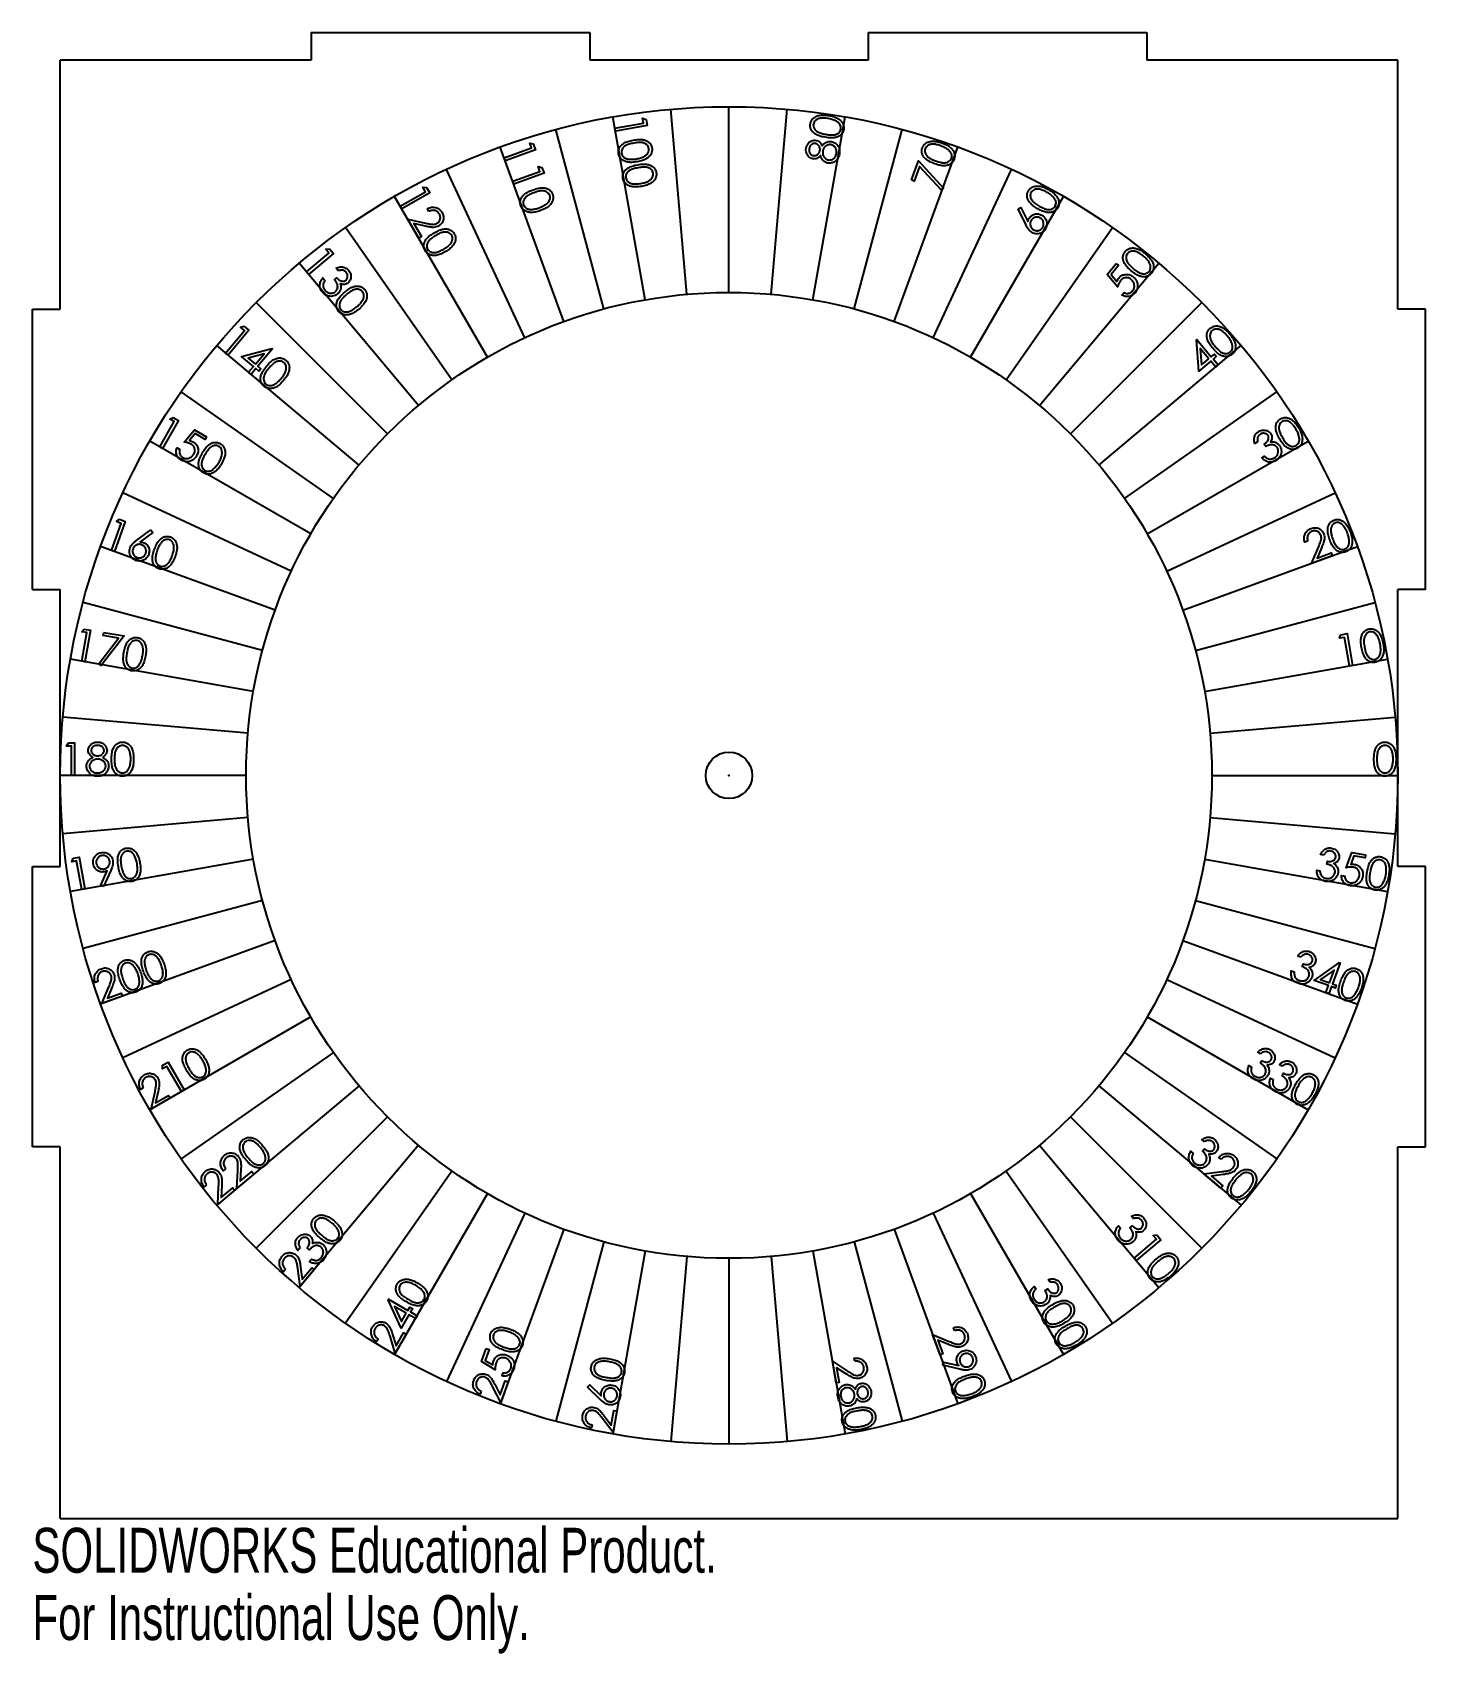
# Model space of a CAD drawing. Header units: millimetres. Extents: x 0 to 150, y -15 to 160.
import ezdxf

# ---------------------------------------------------------------- set-up
doc = ezdxf.new("R2010")
doc.units = ezdxf.units.MM
doc.header["$PDSIZE"] = -1
doc.styles.add('SLDTEXTSTYLE0', font='TXT', dxfattribs={"width": 0.7})

msp = doc.modelspace()

# ---------------------------------------------------------------- texts
at = {"color": 7, "linetype": 'Continuous', "char_height": 4.8336, "attachment_point": 1, "style": 'SLDTEXTSTYLE0'}
for s, insert in [('SOLIDWORKS Educational Product.', (0, -1.02)), ('For Instructional Use Only.', (0, -8.27))]:
    msp.add_mtext(s, dxfattribs=dict(at, insert=insert))

# ---------------------------------------------------------------- linework, layer by layer
at = {"color": 7, "linetype": 'Continuous', "lineweight": 25}
for p, q in [((30, 160), (30, 157)), ((30, 160), (60, 160)), ((60, 160), (60, 157)), ((90, 160), (90, 157)), ((90, 160), (120, 160)), ((120, 160), (120, 157)), ((3, 130.2), (3, 157)), ((30, 157), (3, 157)), ((90, 157), (60, 157)), ((147, 157), (120, 157)), ((147, 130.2), (147, 157)), ((0, 100), (0, 130.2)), ((0, 130.2), (3, 130.2)), ((150, 130.2), (147, 130.2)), ((150, 100), (150, 130.2)), ((0, 100), (3, 100)), ((3, 70.2), (3, 100)), ((150, 100), (147, 100)), ((147, 70.2), (147, 100)), ((0, 40), (0, 70.2)), ((0, 70.2), (3, 70.2)), ((150, 70.2), (147, 70.2)), ((150, 40), (150, 70.2)), ((3, 40), (0, 40)), ((3, 0), (3, 40)), ((147, 40), (150, 40)), ((147, 0), (147, 40)), ((3, 0), (147, 0))]:
    msp.add_line(p, q, dxfattribs=at)
at = {"color": 7, "linetype": 'Continuous'}
for p, q in [((75, 132), (75, 152)), ((65.97, 131.21), (62.5, 150.91)), ((70.47, 131.8), (68.72, 151.73)), ((79.53, 131.8), (81.28, 151.73)), ((84.03, 131.21), (87.5, 150.91)), ((61.54, 130.23), (56.37, 149.55)), ((88.46, 130.23), (93.63, 149.55)), ((57.21, 128.86), (50.37, 147.66)), ((92.79, 128.86), (99.63, 147.66)), ((53.02, 127.13), (44.57, 145.25)), ((96.98, 127.13), (105.43, 145.25)), ((49, 125.03), (39, 142.35)), ((101, 125.03), (111, 142.35)), ((45.17, 122.6), (33.7, 138.98)), ((104.83, 122.6), (116.3, 138.98)), ((41.58, 119.83), (28.72, 135.16)), ((108.42, 119.83), (121.28, 135.16)), ((38.23, 116.77), (24.09, 130.91)), ((111.77, 116.77), (125.91, 130.91)), ((35.17, 113.42), (19.84, 126.28)), ((114.83, 113.42), (130.16, 126.28)), ((32.4, 109.83), (16.02, 121.3)), ((117.6, 109.83), (133.98, 121.3)), ((29.97, 106), (12.65, 116)), ((120.03, 106), (137.35, 116)), ((27.87, 101.98), (9.75, 110.43)), ((122.13, 101.98), (140.25, 110.43)), ((26.14, 97.79), (7.34, 104.63)), ((123.86, 97.79), (142.66, 104.63)), ((24.77, 93.46), (5.45, 98.63)), ((125.23, 93.46), (144.55, 98.63)), ((23.79, 89.03), (4.09, 92.5)), ((126.21, 89.03), (145.91, 92.5)), ((23.2, 84.53), (3.27, 86.28)), ((126.8, 84.53), (146.73, 86.28)), ((23, 80), (3, 80)), ((127, 80), (147, 80)), ((23.2, 75.47), (3.27, 73.72)), ((126.8, 75.47), (146.73, 73.72)), ((23.79, 70.97), (4.09, 67.5)), ((126.21, 70.97), (145.91, 67.5)), ((24.77, 66.54), (5.45, 61.37)), ((125.23, 66.54), (144.55, 61.37)), ((26.14, 62.21), (7.34, 55.37)), ((123.86, 62.21), (142.66, 55.37)), ((27.87, 58.02), (9.75, 49.57)), ((122.13, 58.02), (140.25, 49.57)), ((29.97, 54), (12.65, 44)), ((120.03, 54), (137.35, 44)), ((32.4, 50.17), (16.02, 38.7)), ((117.6, 50.17), (133.98, 38.7)), ((35.17, 46.58), (19.84, 33.72)), ((114.83, 46.58), (130.16, 33.72)), ((38.23, 43.23), (24.09, 29.09)), ((111.77, 43.23), (125.91, 29.09)), ((41.58, 40.17), (28.72, 24.84)), ((108.42, 40.17), (121.28, 24.84)), ((45.17, 37.4), (33.7, 21.02)), ((104.83, 37.4), (116.3, 21.02)), ((49, 34.97), (39, 17.65)), ((101, 34.97), (111, 17.65)), ((53.02, 32.87), (44.57, 14.75)), ((96.98, 32.87), (105.43, 14.75)), ((57.21, 31.14), (50.37, 12.34)), ((61.54, 29.77), (56.37, 10.45)), ((88.46, 29.77), (93.63, 10.45)), ((92.79, 31.14), (99.63, 12.34)), ((65.97, 28.79), (62.5, 9.09)), ((70.47, 28.2), (68.72, 8.27)), ((75, 28), (75, 8)), ((79.53, 28.2), (81.28, 8.27)), ((84.03, 28.79), (87.5, 9.09))]:
    msp.add_line(p, q, dxfattribs=at)
at = {"color": 7, "linetype": 'Continuous', "flags": 128}
for points in [[(66.07, 150.63), (66.19, 149.96), (66.19, 149.96), (62.77, 149.35), (62.77, 149.35), (62.71, 149.69), (62.71, 149.69), (65.79, 150.24), (65.79, 150.24), (65.7, 150.77), (65.7, 150.77), (66.07, 150.63)], [(85.35, 148.71), (85.19, 148.74), (85.04, 148.77), (84.89, 148.81), (84.76, 148.85), (84.64, 148.89), (84.53, 148.94), (84.43, 148.98), (84.34, 149.04), (84.25, 149.09), (84.18, 149.15), (84.11, 149.21), (84.04, 149.27), (83.98, 149.33), (83.93, 149.4), (83.89, 149.47), (83.85, 149.54), (83.81, 149.62), (83.79, 149.7), (83.77, 149.77), (83.75, 149.85), (83.75, 149.93), (83.75, 150.01), (83.75, 150.09), (83.76, 150.17), (83.76, 150.17), (83.78, 150.25), (83.8, 150.33), (83.83, 150.41), (83.87, 150.48), (83.91, 150.55), (83.95, 150.61), (84, 150.68), (84.06, 150.74), (84.12, 150.79), (84.19, 150.85), (84.26, 150.89), (84.34, 150.94), (84.43, 150.98), (84.51, 151.01), (84.61, 151.04), (84.71, 151.06), (84.82, 151.08), (84.93, 151.09), (85.05, 151.1), (85.18, 151.1), (85.31, 151.09), (85.46, 151.08), (85.61, 151.06), (85.77, 151.04), (85.77, 151.04), (85.92, 151.01), (86.07, 150.98), (86.21, 150.94), (86.34, 150.9), (86.46, 150.85), (86.57, 150.81), (86.67, 150.76), (86.76, 150.7), (86.85, 150.65), (86.93, 150.59), (87, 150.53), (87.06, 150.46), (87.12, 150.39), (87.18, 150.32), (87.22, 150.25), (87.26, 150.18), (87.3, 150.1), (87.32, 150.02), (87.34, 149.94), (87.36, 149.86), (87.37, 149.78), (87.37, 149.7), (87.36, 149.62), (87.35, 149.54), (87.35, 149.54), (87.33, 149.46), (87.31, 149.38), (87.28, 149.31), (87.25, 149.23), (87.21, 149.17), (87.16, 149.1), (87.11, 149.04), (87.06, 148.98), (87, 148.93), (86.93, 148.88), (86.86, 148.83), (86.78, 148.79), (86.7, 148.75), (86.61, 148.72), (86.52, 148.69), (86.42, 148.67), (86.32, 148.65), (86.21, 148.64), (86.09, 148.64), (85.96, 148.64), (85.82, 148.65), (85.67, 148.66), (85.52, 148.68), (85.35, 148.71)], [(85.42, 149.03), (85.56, 149.01), (85.69, 148.99), (85.82, 148.97), (85.93, 148.96), (86.04, 148.96), (86.14, 148.96), (86.23, 148.97), (86.31, 148.98), (86.39, 148.99), (86.46, 149.01), (86.53, 149.03), (86.59, 149.06), (86.66, 149.09), (86.71, 149.12), (86.77, 149.16), (86.81, 149.2), (86.9, 149.29), (86.97, 149.39), (87.01, 149.49), (87.04, 149.6), (87.04, 149.6), (87.05, 149.72), (87.04, 149.83), (87.02, 149.94), (86.97, 150.06), (86.94, 150.11), (86.9, 150.16), (86.86, 150.21), (86.81, 150.26), (86.76, 150.31), (86.7, 150.35), (86.64, 150.39), (86.57, 150.43), (86.57, 150.43), (86.48, 150.48), (86.39, 150.52), (86.29, 150.56), (86.19, 150.6), (86.08, 150.64), (85.96, 150.67), (85.84, 150.69), (85.72, 150.72), (85.72, 150.72), (85.59, 150.74), (85.47, 150.75), (85.35, 150.76), (85.24, 150.77), (85.14, 150.77), (85.04, 150.77), (84.94, 150.76), (84.85, 150.75), (84.77, 150.74), (84.69, 150.72), (84.61, 150.69), (84.54, 150.67), (84.48, 150.64), (84.42, 150.6), (84.37, 150.56), (84.32, 150.52), (84.23, 150.43), (84.17, 150.34), (84.12, 150.23), (84.09, 150.12), (84.09, 150.12), (84.08, 150.01), (84.09, 149.9), (84.12, 149.78), (84.17, 149.67), (84.2, 149.62), (84.23, 149.56), (84.28, 149.51), (84.32, 149.46), (84.37, 149.42), (84.43, 149.37), (84.49, 149.33), (84.56, 149.29), (84.63, 149.25), (84.72, 149.21), (84.81, 149.18), (84.91, 149.14), (85.03, 149.11), (85.15, 149.08), (85.28, 149.06), (85.42, 149.03)], [(64.7, 148.4), (64.86, 148.43), (65.02, 148.45), (65.17, 148.47), (65.3, 148.47), (65.43, 148.48), (65.55, 148.47), (65.67, 148.46), (65.77, 148.44), (65.87, 148.42), (65.96, 148.39), (66.04, 148.36), (66.12, 148.33), (66.2, 148.28), (66.27, 148.24), (66.34, 148.19), (66.4, 148.13), (66.46, 148.07), (66.51, 148.01), (66.55, 147.95), (66.59, 147.88), (66.63, 147.81), (66.66, 147.73), (66.68, 147.65), (66.7, 147.57), (66.7, 147.57), (66.71, 147.49), (66.71, 147.41), (66.71, 147.33), (66.7, 147.25), (66.69, 147.17), (66.67, 147.09), (66.64, 147.02), (66.61, 146.94), (66.57, 146.86), (66.53, 146.79), (66.47, 146.72), (66.41, 146.66), (66.35, 146.59), (66.28, 146.53), (66.2, 146.47), (66.11, 146.41), (66.02, 146.36), (65.92, 146.31), (65.8, 146.26), (65.68, 146.21), (65.55, 146.17), (65.41, 146.14), (65.27, 146.1), (65.11, 146.07), (65.11, 146.07), (64.95, 146.05), (64.8, 146.03), (64.66, 146.02), (64.52, 146.01), (64.4, 146.01), (64.28, 146.02), (64.16, 146.03), (64.06, 146.05), (63.96, 146.07), (63.86, 146.1), (63.78, 146.13), (63.69, 146.17), (63.61, 146.21), (63.54, 146.26), (63.47, 146.31), (63.41, 146.37), (63.35, 146.43), (63.3, 146.5), (63.25, 146.56), (63.21, 146.63), (63.18, 146.71), (63.15, 146.78), (63.13, 146.86), (63.11, 146.94), (63.11, 146.94), (63.1, 147.02), (63.09, 147.1), (63.09, 147.18), (63.1, 147.26), (63.11, 147.34), (63.13, 147.41), (63.16, 147.49), (63.19, 147.56), (63.23, 147.64), (63.28, 147.71), (63.33, 147.77), (63.38, 147.84), (63.45, 147.9), (63.52, 147.96), (63.6, 148.02), (63.68, 148.07), (63.77, 148.13), (63.87, 148.17), (63.99, 148.22), (64.11, 148.26), (64.24, 148.3), (64.38, 148.34), (64.54, 148.37), (64.7, 148.4)], [(85.02, 147.76), (85.07, 147.84), (85.13, 147.91), (85.19, 147.97), (85.25, 148.03), (85.31, 148.08), (85.37, 148.12), (85.43, 148.16), (85.5, 148.19), (85.62, 148.23), (85.75, 148.26), (85.89, 148.26), (86.02, 148.25), (86.02, 148.25), (86.12, 148.23), (86.21, 148.2), (86.3, 148.16), (86.38, 148.12), (86.46, 148.07), (86.54, 148.01), (86.61, 147.94), (86.67, 147.87), (86.67, 147.87), (86.75, 147.77), (86.81, 147.67), (86.85, 147.55), (86.88, 147.44), (86.9, 147.31), (86.91, 147.18), (86.9, 147.04), (86.89, 146.9), (86.89, 146.9), (86.86, 146.76), (86.82, 146.64), (86.77, 146.52), (86.72, 146.42), (86.65, 146.32), (86.58, 146.24), (86.5, 146.16), (86.41, 146.1), (86.32, 146.04), (86.22, 146), (86.13, 145.96), (86.03, 145.94), (85.93, 145.92), (85.84, 145.92), (85.74, 145.92), (85.64, 145.93), (85.64, 145.93), (85.57, 145.95), (85.51, 145.97), (85.44, 145.99), (85.38, 146.02), (85.32, 146.05), (85.26, 146.09), (85.21, 146.13), (85.16, 146.18), (85.11, 146.23), (85.06, 146.28), (85.02, 146.35), (84.98, 146.42), (84.94, 146.49), (84.9, 146.58), (84.87, 146.66), (84.84, 146.76), (84.84, 146.76), (84.75, 146.65), (84.65, 146.56), (84.55, 146.49), (84.45, 146.44), (84.34, 146.4), (84.23, 146.38), (84.12, 146.38), (84.01, 146.39), (84.01, 146.39), (83.9, 146.41), (83.8, 146.46), (83.7, 146.52), (83.6, 146.6), (83.51, 146.69), (83.44, 146.79), (83.38, 146.9), (83.33, 147.03), (83.3, 147.15), (83.28, 147.29), (83.28, 147.42), (83.3, 147.56), (83.3, 147.56), (83.33, 147.69), (83.38, 147.81), (83.44, 147.92), (83.51, 148.03), (83.6, 148.13), (83.69, 148.21), (83.8, 148.27), (83.91, 148.33), (84.03, 148.37), (84.14, 148.39), (84.26, 148.39), (84.38, 148.38), (84.38, 148.38), (84.49, 148.35), (84.59, 148.31), (84.68, 148.25), (84.77, 148.18), (84.84, 148.1), (84.91, 148), (84.97, 147.89), (85.02, 147.76)], [(53.93, 148), (54.17, 147.36), (54.17, 147.36), (50.91, 146.18), (50.91, 146.18), (50.8, 146.5), (50.8, 146.5), (53.73, 147.57), (53.73, 147.57), (53.55, 148.08), (53.55, 148.08), (53.93, 148)], [(64.75, 148.08), (64.61, 148.05), (64.48, 148.03), (64.36, 148), (64.25, 147.97), (64.14, 147.93), (64.05, 147.9), (63.97, 147.86), (63.89, 147.82), (63.83, 147.78), (63.76, 147.74), (63.71, 147.7), (63.65, 147.65), (63.61, 147.6), (63.57, 147.55), (63.53, 147.49), (63.5, 147.44), (63.45, 147.32), (63.42, 147.21), (63.41, 147.1), (63.42, 146.98), (63.42, 146.98), (63.45, 146.87), (63.49, 146.77), (63.56, 146.67), (63.64, 146.59), (63.69, 146.54), (63.74, 146.51), (63.8, 146.47), (63.86, 146.45), (63.93, 146.42), (64, 146.4), (64.07, 146.38), (64.15, 146.37), (64.15, 146.37), (64.25, 146.35), (64.35, 146.34), (64.45, 146.34), (64.56, 146.34), (64.68, 146.35), (64.8, 146.36), (64.92, 146.37), (65.05, 146.39), (65.05, 146.39), (65.17, 146.42), (65.29, 146.44), (65.4, 146.47), (65.51, 146.5), (65.61, 146.54), (65.7, 146.57), (65.79, 146.61), (65.87, 146.65), (65.94, 146.7), (66.01, 146.74), (66.08, 146.79), (66.13, 146.84), (66.18, 146.89), (66.23, 146.94), (66.26, 147), (66.3, 147.05), (66.34, 147.17), (66.37, 147.28), (66.38, 147.39), (66.37, 147.51), (66.37, 147.51), (66.34, 147.62), (66.3, 147.72), (66.23, 147.82), (66.15, 147.91), (66.1, 147.95), (66.04, 147.98), (65.99, 148.02), (65.93, 148.05), (65.86, 148.07), (65.79, 148.1), (65.72, 148.12), (65.64, 148.13), (65.56, 148.14), (65.47, 148.15), (65.37, 148.15), (65.26, 148.14), (65.15, 148.14), (65.02, 148.12), (64.89, 148.1), (64.75, 148.08)], [(83.63, 147.48), (83.62, 147.41), (83.62, 147.35), (83.62, 147.28), (83.63, 147.22), (83.64, 147.16), (83.66, 147.1), (83.68, 147.04), (83.71, 146.99), (83.75, 146.94), (83.79, 146.89), (83.83, 146.85), (83.87, 146.82), (83.92, 146.79), (83.97, 146.76), (84.02, 146.74), (84.08, 146.73), (84.08, 146.73), (84.13, 146.73), (84.19, 146.73), (84.25, 146.73), (84.3, 146.74), (84.36, 146.76), (84.41, 146.79), (84.47, 146.82), (84.52, 146.86), (84.58, 146.9), (84.62, 146.95), (84.66, 147), (84.7, 147.05), (84.73, 147.1), (84.76, 147.16), (84.78, 147.22), (84.79, 147.29), (84.79, 147.29), (84.8, 147.37), (84.8, 147.46), (84.79, 147.54), (84.76, 147.62), (84.73, 147.7), (84.69, 147.78), (84.64, 147.84), (84.58, 147.9), (84.51, 147.95), (84.44, 147.99), (84.37, 148.02), (84.3, 148.04), (84.3, 148.04), (84.2, 148.04), (84.09, 148.03), (83.99, 147.99), (83.89, 147.94), (83.84, 147.9), (83.8, 147.86), (83.76, 147.81), (83.72, 147.75), (83.69, 147.69), (83.67, 147.63), (83.65, 147.56), (83.63, 147.48)], [(85.1, 147.24), (85.09, 147.15), (85.09, 147.07), (85.09, 146.98), (85.1, 146.9), (85.12, 146.83), (85.15, 146.75), (85.18, 146.68), (85.22, 146.61), (85.27, 146.54), (85.33, 146.48), (85.38, 146.43), (85.44, 146.38), (85.5, 146.35), (85.57, 146.31), (85.64, 146.29), (85.72, 146.27), (85.72, 146.27), (85.81, 146.26), (85.9, 146.27), (86, 146.28), (86.09, 146.31), (86.18, 146.35), (86.26, 146.41), (86.33, 146.47), (86.4, 146.55), (86.45, 146.64), (86.5, 146.74), (86.54, 146.85), (86.56, 146.96), (86.56, 146.96), (86.58, 147.05), (86.58, 147.14), (86.58, 147.23), (86.57, 147.31), (86.55, 147.38), (86.52, 147.46), (86.49, 147.53), (86.45, 147.6), (86.4, 147.66), (86.35, 147.71), (86.29, 147.76), (86.24, 147.8), (86.18, 147.84), (86.11, 147.87), (86.04, 147.89), (85.97, 147.91), (85.97, 147.91), (85.9, 147.92), (85.83, 147.92), (85.76, 147.91), (85.69, 147.9), (85.62, 147.87), (85.56, 147.84), (85.49, 147.81), (85.42, 147.76), (85.36, 147.71), (85.3, 147.66), (85.25, 147.6), (85.21, 147.53), (85.17, 147.47), (85.14, 147.4), (85.12, 147.32), (85.1, 147.24)], [(97.13, 145.86), (96.97, 145.92), (96.83, 145.98), (96.7, 146.04), (96.57, 146.11), (96.46, 146.17), (96.36, 146.23), (96.27, 146.3), (96.18, 146.36), (96.11, 146.43), (96.05, 146.5), (95.99, 146.57), (95.94, 146.64), (95.89, 146.72), (95.85, 146.79), (95.82, 146.87), (95.79, 146.95), (95.77, 147.03), (95.76, 147.11), (95.76, 147.19), (95.76, 147.27), (95.76, 147.34), (95.77, 147.42), (95.79, 147.5), (95.82, 147.58), (95.82, 147.58), (95.85, 147.66), (95.89, 147.73), (95.93, 147.8), (95.97, 147.87), (96.02, 147.93), (96.08, 147.98), (96.14, 148.04), (96.21, 148.09), (96.28, 148.13), (96.36, 148.17), (96.44, 148.2), (96.52, 148.23), (96.61, 148.26), (96.7, 148.27), (96.8, 148.29), (96.9, 148.29), (97.01, 148.29), (97.13, 148.29), (97.25, 148.27), (97.37, 148.25), (97.51, 148.22), (97.64, 148.18), (97.79, 148.14), (97.94, 148.09), (97.94, 148.09), (98.09, 148.03), (98.23, 147.97), (98.36, 147.91), (98.48, 147.85), (98.59, 147.78), (98.69, 147.72), (98.78, 147.65), (98.86, 147.58), (98.94, 147.51), (99, 147.44), (99.06, 147.37), (99.12, 147.29), (99.16, 147.22), (99.2, 147.14), (99.24, 147.06), (99.26, 146.98), (99.28, 146.9), (99.29, 146.81), (99.3, 146.73), (99.3, 146.65), (99.29, 146.57), (99.28, 146.49), (99.26, 146.41), (99.24, 146.33), (99.24, 146.33), (99.21, 146.26), (99.17, 146.19), (99.13, 146.12), (99.08, 146.05), (99.03, 145.99), (98.98, 145.94), (98.92, 145.89), (98.85, 145.84), (98.78, 145.79), (98.71, 145.76), (98.63, 145.72), (98.55, 145.7), (98.46, 145.68), (98.37, 145.66), (98.28, 145.65), (98.18, 145.64), (98.07, 145.64), (97.96, 145.65), (97.84, 145.67), (97.71, 145.69), (97.58, 145.72), (97.44, 145.76), (97.29, 145.81), (97.13, 145.86)], [(97.25, 146.17), (97.38, 146.12), (97.51, 146.08), (97.63, 146.05), (97.74, 146.02), (97.85, 146), (97.94, 145.98), (98.04, 145.97), (98.12, 145.96), (98.2, 145.97), (98.27, 145.97), (98.34, 145.98), (98.41, 146), (98.48, 146.01), (98.54, 146.04), (98.6, 146.07), (98.65, 146.1), (98.75, 146.17), (98.83, 146.26), (98.9, 146.35), (98.95, 146.45), (98.95, 146.45), (98.98, 146.56), (98.99, 146.68), (98.98, 146.79), (98.95, 146.91), (98.93, 146.97), (98.9, 147.03), (98.87, 147.08), (98.83, 147.14), (98.79, 147.19), (98.74, 147.25), (98.69, 147.3), (98.63, 147.35), (98.63, 147.35), (98.55, 147.41), (98.46, 147.47), (98.37, 147.53), (98.28, 147.58), (98.18, 147.63), (98.07, 147.68), (97.95, 147.73), (97.83, 147.78), (97.83, 147.78), (97.71, 147.82), (97.6, 147.86), (97.49, 147.89), (97.38, 147.91), (97.27, 147.93), (97.18, 147.95), (97.08, 147.96), (96.99, 147.96), (96.9, 147.96), (96.82, 147.96), (96.75, 147.95), (96.67, 147.93), (96.6, 147.91), (96.54, 147.89), (96.48, 147.86), (96.42, 147.83), (96.32, 147.76), (96.24, 147.67), (96.18, 147.58), (96.13, 147.48), (96.13, 147.48), (96.1, 147.37), (96.09, 147.26), (96.1, 147.14), (96.13, 147.02), (96.15, 146.96), (96.18, 146.9), (96.21, 146.84), (96.25, 146.79), (96.29, 146.73), (96.34, 146.68), (96.39, 146.62), (96.45, 146.57), (96.52, 146.52), (96.59, 146.47), (96.68, 146.42), (96.77, 146.37), (96.88, 146.32), (96.99, 146.27), (97.12, 146.22), (97.25, 146.17)], [(54.86, 145.47), (55.09, 144.83), (55.09, 144.83), (51.83, 143.65), (51.83, 143.65), (51.72, 143.97), (51.72, 143.97), (54.65, 145.04), (54.65, 145.04), (54.47, 145.55), (54.47, 145.55), (54.86, 145.47)], [(65.17, 145.75), (65.33, 145.78), (65.49, 145.8), (65.63, 145.82), (65.77, 145.82), (65.9, 145.82), (66.02, 145.82), (66.13, 145.81), (66.24, 145.79), (66.33, 145.77), (66.42, 145.74), (66.51, 145.71), (66.59, 145.67), (66.67, 145.63), (66.74, 145.59), (66.81, 145.54), (66.87, 145.48), (66.93, 145.42), (66.98, 145.36), (67.02, 145.29), (67.06, 145.23), (67.1, 145.15), (67.12, 145.08), (67.15, 145), (67.16, 144.92), (67.16, 144.92), (67.17, 144.84), (67.18, 144.76), (67.18, 144.68), (67.17, 144.6), (67.16, 144.52), (67.14, 144.44), (67.11, 144.36), (67.08, 144.29), (67.04, 144.21), (66.99, 144.14), (66.94, 144.07), (66.88, 144), (66.82, 143.94), (66.74, 143.88), (66.66, 143.82), (66.58, 143.76), (66.49, 143.71), (66.38, 143.65), (66.27, 143.61), (66.15, 143.56), (66.02, 143.52), (65.88, 143.49), (65.73, 143.45), (65.58, 143.42), (65.58, 143.42), (65.42, 143.4), (65.27, 143.38), (65.13, 143.36), (64.99, 143.36), (64.86, 143.36), (64.74, 143.36), (64.63, 143.38), (64.53, 143.4), (64.43, 143.42), (64.33, 143.45), (64.24, 143.48), (64.16, 143.52), (64.08, 143.56), (64.01, 143.61), (63.94, 143.66), (63.88, 143.72), (63.82, 143.78), (63.77, 143.84), (63.72, 143.91), (63.68, 143.98), (63.64, 144.05), (63.62, 144.13), (63.59, 144.21), (63.58, 144.29), (63.58, 144.29), (63.56, 144.37), (63.56, 144.45), (63.56, 144.53), (63.57, 144.61), (63.58, 144.69), (63.6, 144.76), (63.63, 144.84), (63.66, 144.91), (63.7, 144.99), (63.74, 145.06), (63.79, 145.12), (63.85, 145.19), (63.92, 145.25), (63.99, 145.31), (64.06, 145.37), (64.15, 145.42), (64.24, 145.47), (64.34, 145.52), (64.45, 145.57), (64.58, 145.61), (64.71, 145.65), (64.85, 145.69), (65, 145.72), (65.17, 145.75)], [(65.22, 145.43), (65.08, 145.4), (64.95, 145.37), (64.82, 145.35), (64.71, 145.31), (64.61, 145.28), (64.52, 145.25), (64.43, 145.21), (64.36, 145.17), (64.29, 145.13), (64.23, 145.09), (64.17, 145.04), (64.12, 145), (64.07, 144.95), (64.03, 144.9), (64, 144.84), (63.96, 144.79), (63.91, 144.67), (63.89, 144.56), (63.88, 144.45), (63.89, 144.33), (63.89, 144.33), (63.92, 144.22), (63.96, 144.12), (64.03, 144.02), (64.11, 143.93), (64.16, 143.89), (64.21, 143.86), (64.27, 143.82), (64.33, 143.79), (64.39, 143.77), (64.46, 143.75), (64.54, 143.73), (64.61, 143.71), (64.61, 143.71), (64.71, 143.7), (64.81, 143.69), (64.92, 143.69), (65.03, 143.69), (65.15, 143.69), (65.27, 143.71), (65.39, 143.72), (65.51, 143.74), (65.51, 143.74), (65.64, 143.77), (65.76, 143.79), (65.87, 143.82), (65.98, 143.85), (66.08, 143.89), (66.17, 143.92), (66.26, 143.96), (66.34, 144), (66.41, 144.05), (66.48, 144.09), (66.54, 144.14), (66.6, 144.19), (66.65, 144.24), (66.69, 144.29), (66.73, 144.35), (66.76, 144.4), (66.81, 144.52), (66.84, 144.63), (66.85, 144.74), (66.84, 144.85), (66.84, 144.85), (66.81, 144.96), (66.76, 145.07), (66.7, 145.16), (66.61, 145.25), (66.56, 145.3), (66.51, 145.33), (66.45, 145.37), (66.39, 145.4), (66.33, 145.42), (66.26, 145.45), (66.19, 145.46), (66.11, 145.48), (66.03, 145.49), (65.94, 145.5), (65.84, 145.5), (65.73, 145.49), (65.61, 145.48), (65.49, 145.47), (65.36, 145.45), (65.22, 145.43)], [(94.65, 144.11), (95.4, 146.17), (95.4, 146.17), (98.1, 143.22), (98.1, 143.22), (97.87, 143), (97.87, 143), (95.52, 145.56), (95.52, 145.56), (94.95, 144), (94.95, 144), (94.65, 144.11)], [(42.44, 143.31), (42.78, 142.72), (42.78, 142.72), (39.79, 140.99), (39.79, 140.99), (39.61, 141.29), (39.61, 141.29), (42.32, 142.85), (42.32, 142.85), (42.05, 143.32), (42.05, 143.32), (42.44, 143.31)], [(53.9, 143.05), (54.05, 143.1), (54.2, 143.15), (54.34, 143.19), (54.48, 143.22), (54.61, 143.24), (54.72, 143.26), (54.84, 143.27), (54.94, 143.27), (55.04, 143.26), (55.13, 143.25), (55.22, 143.24), (55.31, 143.22), (55.39, 143.19), (55.47, 143.16), (55.55, 143.12), (55.62, 143.07), (55.68, 143.03), (55.74, 142.97), (55.8, 142.92), (55.85, 142.86), (55.9, 142.79), (55.94, 142.72), (55.97, 142.65), (56, 142.58), (56, 142.58), (56.03, 142.5), (56.05, 142.42), (56.06, 142.34), (56.07, 142.26), (56.07, 142.18), (56.06, 142.1), (56.05, 142.02), (56.03, 141.94), (56, 141.86), (55.97, 141.78), (55.93, 141.7), (55.89, 141.62), (55.83, 141.55), (55.77, 141.47), (55.7, 141.4), (55.63, 141.33), (55.55, 141.26), (55.45, 141.19), (55.35, 141.13), (55.24, 141.06), (55.12, 141), (54.99, 140.94), (54.85, 140.88), (54.7, 140.82), (54.7, 140.82), (54.55, 140.77), (54.41, 140.73), (54.27, 140.69), (54.14, 140.66), (54.01, 140.64), (53.89, 140.62), (53.78, 140.62), (53.67, 140.62), (53.57, 140.62), (53.47, 140.63), (53.38, 140.65), (53.29, 140.68), (53.21, 140.7), (53.13, 140.74), (53.05, 140.78), (52.98, 140.82), (52.91, 140.87), (52.85, 140.93), (52.79, 140.98), (52.74, 141.05), (52.69, 141.11), (52.65, 141.18), (52.62, 141.25), (52.58, 141.33), (52.58, 141.33), (52.56, 141.41), (52.54, 141.49), (52.53, 141.57), (52.52, 141.64), (52.52, 141.72), (52.53, 141.8), (52.54, 141.88), (52.56, 141.96), (52.58, 142.04), (52.62, 142.11), (52.66, 142.19), (52.7, 142.26), (52.75, 142.34), (52.81, 142.41), (52.88, 142.48), (52.95, 142.54), (53.03, 142.61), (53.12, 142.68), (53.23, 142.74), (53.34, 142.8), (53.46, 142.87), (53.6, 142.93), (53.74, 142.99), (53.9, 143.05)], [(108.23, 141.02), (108.09, 141.1), (107.96, 141.19), (107.84, 141.27), (107.73, 141.36), (107.63, 141.44), (107.54, 141.52), (107.46, 141.6), (107.39, 141.68), (107.33, 141.76), (107.28, 141.83), (107.23, 141.91), (107.19, 141.99), (107.16, 142.08), (107.14, 142.16), (107.12, 142.24), (107.11, 142.32), (107.1, 142.4), (107.1, 142.48), (107.11, 142.56), (107.12, 142.64), (107.14, 142.71), (107.17, 142.79), (107.2, 142.86), (107.24, 142.94), (107.24, 142.94), (107.28, 143.01), (107.33, 143.07), (107.38, 143.13), (107.44, 143.19), (107.5, 143.24), (107.57, 143.29), (107.64, 143.33), (107.71, 143.37), (107.79, 143.4), (107.87, 143.42), (107.96, 143.44), (108.04, 143.46), (108.14, 143.46), (108.23, 143.46), (108.33, 143.46), (108.43, 143.45), (108.54, 143.43), (108.65, 143.4), (108.76, 143.37), (108.89, 143.33), (109.01, 143.27), (109.14, 143.21), (109.27, 143.14), (109.41, 143.07), (109.41, 143.07), (109.55, 142.98), (109.68, 142.9), (109.79, 142.82), (109.9, 142.74), (110, 142.66), (110.09, 142.58), (110.17, 142.49), (110.23, 142.41), (110.29, 142.33), (110.35, 142.25), (110.39, 142.16), (110.43, 142.08), (110.47, 142), (110.49, 141.91), (110.51, 141.83), (110.52, 141.75), (110.53, 141.66), (110.53, 141.58), (110.52, 141.5), (110.51, 141.42), (110.49, 141.34), (110.46, 141.27), (110.43, 141.19), (110.39, 141.12), (110.39, 141.12), (110.34, 141.05), (110.3, 140.98), (110.24, 140.92), (110.19, 140.87), (110.13, 140.82), (110.06, 140.77), (110, 140.73), (109.92, 140.7), (109.85, 140.66), (109.77, 140.64), (109.68, 140.62), (109.6, 140.61), (109.51, 140.6), (109.42, 140.6), (109.32, 140.61), (109.22, 140.62), (109.12, 140.64), (109.01, 140.67), (108.9, 140.7), (108.77, 140.75), (108.65, 140.8), (108.52, 140.87), (108.38, 140.94), (108.23, 141.02)], [(54, 142.74), (53.87, 142.69), (53.74, 142.64), (53.63, 142.59), (53.53, 142.54), (53.43, 142.49), (53.35, 142.43), (53.27, 142.38), (53.2, 142.33), (53.14, 142.28), (53.09, 142.23), (53.04, 142.18), (53, 142.12), (52.96, 142.07), (52.93, 142.01), (52.9, 141.95), (52.88, 141.89), (52.85, 141.77), (52.84, 141.65), (52.85, 141.54), (52.88, 141.43), (52.88, 141.43), (52.93, 141.32), (52.99, 141.23), (53.08, 141.15), (53.17, 141.07), (53.23, 141.04), (53.29, 141.01), (53.35, 140.99), (53.41, 140.97), (53.48, 140.96), (53.55, 140.95), (53.63, 140.95), (53.7, 140.94), (53.7, 140.94), (53.8, 140.95), (53.91, 140.96), (54.01, 140.97), (54.12, 140.99), (54.23, 141.02), (54.35, 141.05), (54.46, 141.09), (54.59, 141.13), (54.59, 141.13), (54.7, 141.17), (54.82, 141.22), (54.92, 141.27), (55.02, 141.32), (55.11, 141.37), (55.2, 141.42), (55.28, 141.47), (55.35, 141.53), (55.42, 141.58), (55.48, 141.64), (55.53, 141.7), (55.57, 141.76), (55.62, 141.81), (55.65, 141.87), (55.68, 141.93), (55.7, 142), (55.73, 142.12), (55.74, 142.23), (55.73, 142.34), (55.7, 142.45), (55.7, 142.45), (55.65, 142.56), (55.59, 142.65), (55.5, 142.73), (55.4, 142.81), (55.35, 142.84), (55.29, 142.87), (55.23, 142.89), (55.16, 142.91), (55.1, 142.92), (55.02, 142.93), (54.95, 142.94), (54.87, 142.94), (54.79, 142.94), (54.7, 142.93), (54.6, 142.91), (54.49, 142.89), (54.38, 142.86), (54.26, 142.82), (54.13, 142.78), (54, 142.74)], [(108.4, 141.3), (108.53, 141.23), (108.64, 141.17), (108.76, 141.11), (108.86, 141.06), (108.96, 141.02), (109.05, 140.99), (109.14, 140.97), (109.22, 140.95), (109.3, 140.94), (109.37, 140.93), (109.44, 140.93), (109.52, 140.93), (109.58, 140.94), (109.65, 140.95), (109.71, 140.96), (109.77, 140.99), (109.88, 141.04), (109.98, 141.11), (110.06, 141.19), (110.12, 141.28), (110.12, 141.28), (110.17, 141.39), (110.2, 141.5), (110.21, 141.61), (110.21, 141.73), (110.2, 141.8), (110.18, 141.86), (110.16, 141.92), (110.13, 141.98), (110.1, 142.04), (110.06, 142.1), (110.01, 142.16), (109.96, 142.22), (109.96, 142.22), (109.9, 142.3), (109.82, 142.37), (109.74, 142.44), (109.66, 142.51), (109.57, 142.58), (109.47, 142.65), (109.37, 142.72), (109.26, 142.78), (109.26, 142.78), (109.15, 142.84), (109.04, 142.9), (108.93, 142.95), (108.83, 142.99), (108.73, 143.03), (108.64, 143.06), (108.55, 143.09), (108.46, 143.11), (108.37, 143.12), (108.29, 143.13), (108.22, 143.14), (108.14, 143.13), (108.07, 143.13), (108, 143.11), (107.94, 143.1), (107.88, 143.08), (107.77, 143.02), (107.67, 142.95), (107.59, 142.87), (107.53, 142.78), (107.53, 142.78), (107.48, 142.68), (107.45, 142.57), (107.44, 142.45), (107.45, 142.33), (107.47, 142.2), (107.52, 142.08), (107.59, 141.96), (107.69, 141.83), (107.74, 141.77), (107.81, 141.71), (107.88, 141.65), (107.97, 141.58), (108.06, 141.51), (108.17, 141.44), (108.28, 141.37), (108.4, 141.3)], [(42.68, 140.73), (42.52, 141.02), (42.52, 141.02), (42.63, 141.07), (42.74, 141.11), (42.86, 141.15), (42.97, 141.17), (43.08, 141.18), (43.19, 141.18), (43.31, 141.16), (43.42, 141.14), (43.53, 141.11), (43.63, 141.06), (43.73, 141.01), (43.82, 140.95), (43.9, 140.87), (43.98, 140.79), (44.05, 140.7), (44.11, 140.6), (44.11, 140.6), (44.16, 140.5), (44.21, 140.4), (44.24, 140.29), (44.26, 140.19), (44.27, 140.09), (44.27, 139.98), (44.25, 139.88), (44.23, 139.78), (44.19, 139.68), (44.15, 139.59), (44.1, 139.5), (44.05, 139.42), (43.98, 139.34), (43.91, 139.28), (43.83, 139.22), (43.75, 139.16), (43.75, 139.16), (43.62, 139.1), (43.48, 139.05), (43.34, 139.02), (43.2, 139.01), (43.12, 139.01), (43.03, 139.01), (42.94, 139.02), (42.83, 139.03), (42.72, 139.05), (42.59, 139.07), (42.46, 139.1), (42.32, 139.13), (42.32, 139.13), (41.08, 139.41), (41.08, 139.41), (41.88, 138.03), (41.88, 138.03), (41.59, 137.86), (41.59, 137.86), (40.42, 139.9), (40.42, 139.9), (42.32, 139.47), (42.32, 139.47), (42.45, 139.44), (42.58, 139.41), (42.7, 139.39), (42.81, 139.37), (42.9, 139.35), (42.99, 139.34), (43.07, 139.34), (43.13, 139.33), (43.25, 139.34), (43.36, 139.36), (43.47, 139.4), (43.57, 139.45), (43.57, 139.45), (43.63, 139.49), (43.69, 139.53), (43.74, 139.58), (43.78, 139.63), (43.82, 139.69), (43.85, 139.75), (43.88, 139.82), (43.9, 139.89), (43.91, 139.96), (43.92, 140.03), (43.92, 140.1), (43.91, 140.18), (43.9, 140.25), (43.88, 140.32), (43.85, 140.39), (43.81, 140.45), (43.81, 140.45), (43.77, 140.52), (43.72, 140.58), (43.67, 140.64), (43.61, 140.69), (43.55, 140.73), (43.49, 140.77), (43.42, 140.8), (43.35, 140.82), (43.27, 140.84), (43.19, 140.84), (43.11, 140.85), (43.03, 140.84), (42.95, 140.82), (42.86, 140.8), (42.77, 140.77), (42.68, 140.73)], [(106.12, 141), (106.42, 141.15), (106.42, 141.15), (107.18, 139.63), (107.18, 139.63), (107.2, 139.73), (107.23, 139.81), (107.26, 139.89), (107.3, 139.97), (107.3, 139.97), (107.36, 140.05), (107.42, 140.13), (107.49, 140.2), (107.56, 140.26), (107.64, 140.31), (107.72, 140.36), (107.81, 140.4), (107.91, 140.42), (108.01, 140.45), (108.11, 140.46), (108.21, 140.46), (108.31, 140.45), (108.4, 140.43), (108.5, 140.4), (108.59, 140.36), (108.69, 140.31), (108.69, 140.31), (108.81, 140.23), (108.92, 140.13), (109.01, 140.03), (109.09, 139.92), (109.15, 139.79), (109.19, 139.66), (109.21, 139.53), (109.22, 139.38), (109.21, 139.24), (109.18, 139.1), (109.14, 138.97), (109.07, 138.84), (109.07, 138.84), (108.99, 138.72), (108.9, 138.62), (108.8, 138.53), (108.69, 138.45), (108.56, 138.39), (108.43, 138.34), (108.3, 138.32), (108.16, 138.31), (108.02, 138.32), (107.88, 138.35), (107.75, 138.4), (107.63, 138.46), (107.63, 138.46), (107.54, 138.52), (107.45, 138.59), (107.37, 138.66), (107.29, 138.75), (107.2, 138.86), (107.12, 138.99), (107.04, 139.13), (106.95, 139.3), (106.95, 139.3), (106.12, 141)], [(107.52, 139.75), (107.49, 139.68), (107.46, 139.61), (107.44, 139.55), (107.43, 139.48), (107.43, 139.41), (107.43, 139.34), (107.44, 139.27), (107.45, 139.19), (107.47, 139.12), (107.5, 139.06), (107.54, 139), (107.58, 138.94), (107.62, 138.89), (107.67, 138.84), (107.73, 138.79), (107.79, 138.75), (107.79, 138.75), (107.86, 138.72), (107.93, 138.69), (107.99, 138.67), (108.06, 138.66), (108.13, 138.65), (108.2, 138.65), (108.27, 138.66), (108.34, 138.68), (108.42, 138.7), (108.48, 138.73), (108.54, 138.76), (108.6, 138.8), (108.65, 138.85), (108.7, 138.9), (108.75, 138.96), (108.79, 139.02), (108.79, 139.02), (108.82, 139.08), (108.85, 139.15), (108.87, 139.22), (108.88, 139.29), (108.88, 139.36), (108.88, 139.43), (108.87, 139.5), (108.86, 139.57), (108.84, 139.64), (108.81, 139.71), (108.77, 139.77), (108.74, 139.83), (108.69, 139.88), (108.64, 139.93), (108.58, 139.97), (108.52, 140.01), (108.52, 140.01), (108.45, 140.05), (108.39, 140.07), (108.32, 140.09), (108.25, 140.11), (108.18, 140.11), (108.11, 140.11), (108.04, 140.1), (107.97, 140.08), (107.9, 140.06), (107.83, 140.03), (107.77, 140), (107.71, 139.96), (107.66, 139.92), (107.61, 139.87), (107.56, 139.81), (107.52, 139.75)], [(43.27, 138.42), (43.41, 138.5), (43.55, 138.58), (43.68, 138.64), (43.81, 138.69), (43.93, 138.74), (44.05, 138.78), (44.15, 138.81), (44.26, 138.83), (44.36, 138.84), (44.45, 138.84), (44.54, 138.84), (44.63, 138.84), (44.72, 138.82), (44.8, 138.81), (44.88, 138.78), (44.96, 138.75), (45.03, 138.71), (45.1, 138.67), (45.16, 138.63), (45.22, 138.58), (45.28, 138.52), (45.33, 138.46), (45.38, 138.4), (45.42, 138.33), (45.42, 138.33), (45.46, 138.25), (45.5, 138.18), (45.52, 138.1), (45.54, 138.02), (45.55, 137.95), (45.56, 137.87), (45.56, 137.78), (45.56, 137.7), (45.55, 137.62), (45.53, 137.53), (45.5, 137.45), (45.47, 137.37), (45.43, 137.29), (45.39, 137.2), (45.33, 137.12), (45.27, 137.04), (45.2, 136.95), (45.12, 136.87), (45.03, 136.79), (44.94, 136.71), (44.83, 136.62), (44.71, 136.54), (44.58, 136.46), (44.45, 136.38), (44.45, 136.38), (44.31, 136.3), (44.17, 136.23), (44.05, 136.17), (43.92, 136.12), (43.8, 136.07), (43.69, 136.04), (43.58, 136.01), (43.47, 135.99), (43.37, 135.98), (43.27, 135.98), (43.18, 135.98), (43.08, 135.99), (43, 136), (42.91, 136.02), (42.83, 136.04), (42.75, 136.08), (42.68, 136.11), (42.61, 136.16), (42.54, 136.2), (42.48, 136.25), (42.42, 136.31), (42.37, 136.37), (42.32, 136.44), (42.27, 136.51), (42.27, 136.51), (42.24, 136.58), (42.2, 136.65), (42.18, 136.73), (42.16, 136.81), (42.14, 136.88), (42.14, 136.96), (42.14, 137.04), (42.14, 137.12), (42.15, 137.2), (42.17, 137.28), (42.2, 137.36), (42.23, 137.44), (42.27, 137.53), (42.31, 137.61), (42.37, 137.69), (42.42, 137.76), (42.49, 137.84), (42.57, 137.92), (42.66, 138.01), (42.76, 138.09), (42.87, 138.17), (42.99, 138.25), (43.12, 138.34), (43.27, 138.42)], [(43.42, 138.14), (43.3, 138.06), (43.19, 137.99), (43.09, 137.92), (42.99, 137.86), (42.91, 137.79), (42.83, 137.73), (42.77, 137.66), (42.71, 137.6), (42.66, 137.54), (42.62, 137.48), (42.58, 137.42), (42.55, 137.36), (42.52, 137.3), (42.5, 137.23), (42.48, 137.17), (42.47, 137.11), (42.46, 136.98), (42.47, 136.87), (42.5, 136.76), (42.55, 136.65), (42.55, 136.65), (42.62, 136.56), (42.7, 136.48), (42.79, 136.41), (42.9, 136.36), (42.96, 136.34), (43.02, 136.32), (43.08, 136.31), (43.15, 136.3), (43.22, 136.3), (43.29, 136.3), (43.37, 136.31), (43.44, 136.32), (43.44, 136.32), (43.54, 136.34), (43.64, 136.37), (43.74, 136.4), (43.85, 136.44), (43.95, 136.49), (44.06, 136.54), (44.17, 136.59), (44.28, 136.65), (44.28, 136.65), (44.39, 136.72), (44.49, 136.79), (44.59, 136.85), (44.68, 136.92), (44.76, 136.98), (44.83, 137.05), (44.9, 137.12), (44.96, 137.18), (45.02, 137.25), (45.07, 137.31), (45.11, 137.38), (45.14, 137.45), (45.17, 137.51), (45.2, 137.57), (45.21, 137.64), (45.22, 137.7), (45.23, 137.83), (45.22, 137.94), (45.19, 138.05), (45.14, 138.15), (45.14, 138.15), (45.08, 138.24), (45, 138.33), (44.9, 138.39), (44.79, 138.45), (44.73, 138.47), (44.67, 138.49), (44.61, 138.5), (44.54, 138.51), (44.47, 138.51), (44.4, 138.51), (44.32, 138.5), (44.25, 138.49), (44.16, 138.47), (44.08, 138.44), (43.98, 138.41), (43.88, 138.37), (43.78, 138.32), (43.67, 138.27), (43.55, 138.21), (43.42, 138.14)], [(31.97, 136.71), (32.41, 136.18), (32.41, 136.18), (29.74, 133.94), (29.74, 133.94), (29.52, 134.21), (29.52, 134.21), (31.93, 136.23), (31.93, 136.23), (31.58, 136.65), (31.58, 136.65), (31.97, 136.71)], [(118.31, 134.33), (118.19, 134.44), (118.07, 134.55), (117.96, 134.65), (117.87, 134.76), (117.78, 134.85), (117.71, 134.95), (117.64, 135.04), (117.59, 135.13), (117.54, 135.22), (117.51, 135.31), (117.48, 135.4), (117.45, 135.48), (117.43, 135.57), (117.42, 135.65), (117.42, 135.74), (117.42, 135.82), (117.43, 135.9), (117.45, 135.98), (117.47, 136.06), (117.49, 136.13), (117.53, 136.21), (117.57, 136.28), (117.61, 136.35), (117.66, 136.41), (117.66, 136.41), (117.72, 136.47), (117.78, 136.53), (117.84, 136.58), (117.91, 136.63), (117.98, 136.67), (118.05, 136.7), (118.13, 136.73), (118.21, 136.76), (118.29, 136.77), (118.37, 136.78), (118.46, 136.79), (118.55, 136.79), (118.64, 136.78), (118.74, 136.76), (118.84, 136.74), (118.94, 136.71), (119.04, 136.67), (119.14, 136.63), (119.25, 136.57), (119.37, 136.51), (119.48, 136.44), (119.6, 136.35), (119.72, 136.26), (119.85, 136.16), (119.85, 136.16), (119.97, 136.05), (120.08, 135.95), (120.18, 135.85), (120.27, 135.75), (120.35, 135.65), (120.43, 135.55), (120.49, 135.46), (120.55, 135.36), (120.59, 135.27), (120.63, 135.18), (120.66, 135.09), (120.69, 135), (120.7, 134.91), (120.71, 134.83), (120.72, 134.74), (120.72, 134.65), (120.71, 134.57), (120.69, 134.49), (120.67, 134.41), (120.64, 134.33), (120.61, 134.26), (120.57, 134.19), (120.52, 134.12), (120.47, 134.05), (120.47, 134.05), (120.42, 133.99), (120.36, 133.94), (120.29, 133.89), (120.23, 133.84), (120.16, 133.8), (120.09, 133.77), (120.01, 133.74), (119.94, 133.71), (119.85, 133.7), (119.77, 133.69), (119.69, 133.68), (119.6, 133.69), (119.51, 133.7), (119.42, 133.71), (119.32, 133.73), (119.23, 133.76), (119.13, 133.8), (119.02, 133.85), (118.92, 133.9), (118.8, 133.97), (118.69, 134.05), (118.57, 134.13), (118.44, 134.23), (118.31, 134.33)], [(118.53, 134.58), (118.64, 134.49), (118.75, 134.41), (118.85, 134.33), (118.95, 134.27), (119.04, 134.21), (119.12, 134.16), (119.21, 134.12), (119.28, 134.09), (119.36, 134.06), (119.43, 134.04), (119.5, 134.03), (119.57, 134.02), (119.64, 134.01), (119.71, 134.01), (119.77, 134.02), (119.84, 134.03), (119.96, 134.07), (120.06, 134.12), (120.16, 134.18), (120.24, 134.27), (120.24, 134.27), (120.3, 134.36), (120.35, 134.46), (120.38, 134.57), (120.4, 134.7), (120.4, 134.76), (120.39, 134.82), (120.38, 134.89), (120.37, 134.95), (120.34, 135.02), (120.32, 135.09), (120.28, 135.16), (120.24, 135.23), (120.24, 135.23), (120.19, 135.31), (120.13, 135.4), (120.06, 135.48), (119.99, 135.56), (119.91, 135.65), (119.83, 135.73), (119.74, 135.82), (119.64, 135.9), (119.64, 135.9), (119.54, 135.98), (119.44, 136.06), (119.35, 136.13), (119.25, 136.19), (119.16, 136.24), (119.07, 136.29), (118.99, 136.33), (118.9, 136.37), (118.82, 136.4), (118.74, 136.42), (118.67, 136.44), (118.59, 136.45), (118.52, 136.46), (118.45, 136.46), (118.38, 136.45), (118.32, 136.44), (118.2, 136.4), (118.1, 136.35), (118, 136.29), (117.92, 136.21), (117.92, 136.21), (117.86, 136.11), (117.81, 136.01), (117.78, 135.89), (117.76, 135.77), (117.76, 135.71), (117.77, 135.64), (117.78, 135.58), (117.79, 135.51), (117.81, 135.44), (117.84, 135.38), (117.87, 135.31), (117.91, 135.24), (117.96, 135.17), (118.01, 135.09), (118.08, 135.02), (118.15, 134.94), (118.23, 134.85), (118.32, 134.76), (118.42, 134.67), (118.53, 134.58)], [(32.92, 134.32), (32.69, 134.6), (32.69, 134.6), (32.79, 134.64), (32.88, 134.68), (32.98, 134.71), (33.07, 134.73), (33.17, 134.75), (33.26, 134.75), (33.35, 134.75), (33.44, 134.74), (33.52, 134.72), (33.61, 134.69), (33.69, 134.66), (33.76, 134.62), (33.84, 134.57), (33.91, 134.52), (33.97, 134.46), (34.03, 134.39), (34.03, 134.39), (34.11, 134.28), (34.18, 134.17), (34.23, 134.05), (34.27, 133.92), (34.29, 133.79), (34.29, 133.66), (34.27, 133.54), (34.24, 133.42), (34.2, 133.31), (34.14, 133.21), (34.07, 133.12), (33.99, 133.04), (33.99, 133.04), (33.9, 132.98), (33.81, 132.92), (33.71, 132.89), (33.61, 132.87), (33.5, 132.86), (33.39, 132.87), (33.27, 132.89), (33.15, 132.93), (33.15, 132.93), (33.19, 132.8), (33.2, 132.67), (33.21, 132.54), (33.19, 132.42), (33.19, 132.42), (33.17, 132.33), (33.14, 132.25), (33.11, 132.17), (33.07, 132.1), (33.03, 132.03), (32.98, 131.96), (32.92, 131.9), (32.86, 131.84), (32.86, 131.84), (32.74, 131.76), (32.61, 131.69), (32.47, 131.63), (32.32, 131.6), (32.17, 131.58), (32.02, 131.59), (31.88, 131.61), (31.73, 131.66), (31.59, 131.72), (31.46, 131.81), (31.34, 131.91), (31.23, 132.03), (31.23, 132.03), (31.16, 132.11), (31.1, 132.2), (31.05, 132.29), (31.01, 132.39), (30.98, 132.48), (30.96, 132.57), (30.95, 132.67), (30.94, 132.77), (30.95, 132.87), (30.97, 132.97), (30.99, 133.07), (31.03, 133.17), (31.08, 133.27), (31.13, 133.37), (31.2, 133.46), (31.28, 133.56), (31.28, 133.56), (31.5, 133.3), (31.5, 133.3), (31.45, 133.23), (31.41, 133.16), (31.37, 133.09), (31.34, 133.03), (31.32, 132.97), (31.3, 132.9), (31.29, 132.84), (31.29, 132.79), (31.29, 132.79), (31.29, 132.72), (31.3, 132.64), (31.31, 132.57), (31.33, 132.51), (31.36, 132.44), (31.4, 132.37), (31.44, 132.31), (31.49, 132.24), (31.49, 132.24), (31.55, 132.17), (31.62, 132.11), (31.69, 132.06), (31.76, 132.02), (31.83, 131.98), (31.9, 131.95), (31.98, 131.93), (32.06, 131.92), (32.14, 131.92), (32.22, 131.92), (32.29, 131.93), (32.36, 131.95), (32.43, 131.97), (32.49, 132), (32.56, 132.04), (32.62, 132.09), (32.62, 132.09), (32.69, 132.16), (32.75, 132.24), (32.8, 132.33), (32.84, 132.42), (32.86, 132.52), (32.87, 132.63), (32.86, 132.73), (32.84, 132.83), (32.83, 132.88), (32.8, 132.94), (32.77, 133), (32.74, 133.07), (32.7, 133.13), (32.65, 133.21), (32.6, 133.28), (32.54, 133.36), (32.54, 133.36), (32.79, 133.57), (32.79, 133.57), (32.87, 133.48), (32.95, 133.4), (33.04, 133.34), (33.13, 133.29), (33.23, 133.24), (33.32, 133.22), (33.4, 133.2), (33.48, 133.21), (33.56, 133.22), (33.63, 133.24), (33.7, 133.28), (33.76, 133.32), (33.76, 133.32), (33.8, 133.36), (33.83, 133.4), (33.87, 133.44), (33.89, 133.49), (33.91, 133.54), (33.93, 133.6), (33.94, 133.65), (33.94, 133.71), (33.94, 133.77), (33.94, 133.83), (33.92, 133.89), (33.91, 133.95), (33.88, 134.01), (33.85, 134.06), (33.82, 134.12), (33.77, 134.17), (33.77, 134.17), (33.7, 134.25), (33.61, 134.31), (33.52, 134.36), (33.43, 134.39), (33.37, 134.4), (33.32, 134.4), (33.26, 134.4), (33.2, 134.39), (33.13, 134.38), (33.07, 134.37), (32.99, 134.35), (32.92, 134.32)], [(116.68, 135.11), (116.94, 134.89), (116.94, 134.89), (116.14, 133.94), (116.14, 133.94), (116.75, 133.19), (116.75, 133.19), (116.8, 133.3), (116.85, 133.39), (116.91, 133.48), (116.97, 133.55), (116.97, 133.55), (117.05, 133.64), (117.13, 133.71), (117.22, 133.78), (117.31, 133.83), (117.4, 133.88), (117.5, 133.91), (117.61, 133.94), (117.72, 133.95), (117.83, 133.95), (117.94, 133.94), (118.04, 133.92), (118.15, 133.89), (118.25, 133.85), (118.35, 133.8), (118.45, 133.74), (118.54, 133.66), (118.54, 133.66), (118.61, 133.6), (118.67, 133.55), (118.72, 133.48), (118.77, 133.42), (118.82, 133.35), (118.86, 133.28), (118.89, 133.21), (118.92, 133.13), (118.97, 132.98), (119, 132.83), (119, 132.67), (118.98, 132.52), (118.97, 132.44), (118.95, 132.37), (118.92, 132.3), (118.88, 132.22), (118.85, 132.15), (118.8, 132.08), (118.75, 132.01), (118.7, 131.94), (118.7, 131.94), (118.63, 131.86), (118.56, 131.8), (118.48, 131.73), (118.4, 131.68), (118.31, 131.64), (118.23, 131.6), (118.13, 131.58), (118.04, 131.56), (117.94, 131.55), (117.85, 131.55), (117.75, 131.56), (117.66, 131.57), (117.57, 131.6), (117.48, 131.63), (117.39, 131.67), (117.3, 131.72), (117.3, 131.72), (117.53, 132), (117.53, 132), (117.62, 131.96), (117.7, 131.92), (117.79, 131.9), (117.87, 131.89), (117.95, 131.89), (118.03, 131.91), (118.11, 131.93), (118.19, 131.96), (118.27, 132), (118.34, 132.05), (118.4, 132.1), (118.46, 132.17), (118.46, 132.17), (118.51, 132.23), (118.56, 132.3), (118.59, 132.38), (118.62, 132.45), (118.64, 132.53), (118.65, 132.61), (118.65, 132.7), (118.64, 132.79), (118.63, 132.87), (118.61, 132.96), (118.58, 133.04), (118.54, 133.12), (118.49, 133.19), (118.44, 133.26), (118.37, 133.33), (118.3, 133.4), (118.3, 133.4), (118.23, 133.45), (118.16, 133.49), (118.09, 133.53), (118.02, 133.56), (117.95, 133.58), (117.87, 133.59), (117.8, 133.6), (117.72, 133.59), (117.64, 133.58), (117.57, 133.56), (117.49, 133.54), (117.42, 133.5), (117.36, 133.46), (117.29, 133.41), (117.23, 133.35), (117.17, 133.28), (117.17, 133.28), (117.12, 133.22), (117.07, 133.15), (117.03, 133.07), (116.98, 132.99), (116.94, 132.9), (116.9, 132.8), (116.86, 132.7), (116.83, 132.59), (116.83, 132.59), (115.71, 133.95), (115.71, 133.95), (116.68, 135.11)], [(33.62, 132.03), (33.75, 132.14), (33.87, 132.24), (33.99, 132.32), (34.11, 132.4), (34.22, 132.47), (34.33, 132.52), (34.43, 132.57), (34.53, 132.61), (34.63, 132.64), (34.72, 132.66), (34.81, 132.67), (34.9, 132.68), (34.99, 132.68), (35.07, 132.68), (35.16, 132.67), (35.24, 132.65), (35.32, 132.63), (35.39, 132.6), (35.46, 132.57), (35.53, 132.53), (35.6, 132.48), (35.66, 132.43), (35.72, 132.38), (35.78, 132.31), (35.78, 132.31), (35.83, 132.25), (35.87, 132.18), (35.91, 132.11), (35.95, 132.04), (35.97, 131.96), (36, 131.88), (36.01, 131.8), (36.02, 131.72), (36.02, 131.63), (36.02, 131.55), (36.01, 131.46), (35.99, 131.37), (35.97, 131.28), (35.94, 131.19), (35.9, 131.1), (35.85, 131.01), (35.8, 130.91), (35.73, 130.82), (35.66, 130.72), (35.58, 130.62), (35.48, 130.52), (35.38, 130.42), (35.27, 130.31), (35.15, 130.21), (35.15, 130.21), (35.02, 130.11), (34.9, 130.01), (34.79, 129.93), (34.67, 129.86), (34.56, 129.79), (34.45, 129.74), (34.35, 129.69), (34.24, 129.66), (34.15, 129.63), (34.05, 129.6), (33.95, 129.59), (33.86, 129.58), (33.77, 129.58), (33.68, 129.58), (33.6, 129.59), (33.51, 129.61), (33.43, 129.64), (33.36, 129.67), (33.28, 129.7), (33.21, 129.74), (33.15, 129.79), (33.08, 129.84), (33.02, 129.89), (32.97, 129.96), (32.97, 129.96), (32.92, 130.02), (32.87, 130.09), (32.83, 130.16), (32.8, 130.23), (32.77, 130.31), (32.75, 130.38), (32.74, 130.46), (32.73, 130.54), (32.72, 130.63), (32.73, 130.71), (32.74, 130.79), (32.76, 130.88), (32.78, 130.97), (32.81, 131.05), (32.85, 131.14), (32.9, 131.23), (32.95, 131.32), (33.01, 131.42), (33.09, 131.51), (33.17, 131.61), (33.27, 131.71), (33.37, 131.82), (33.49, 131.92), (33.62, 132.03)], [(33.82, 131.78), (33.71, 131.68), (33.61, 131.59), (33.52, 131.51), (33.44, 131.42), (33.37, 131.34), (33.31, 131.27), (33.25, 131.19), (33.21, 131.12), (33.17, 131.05), (33.14, 130.98), (33.11, 130.92), (33.09, 130.85), (33.07, 130.78), (33.06, 130.72), (33.05, 130.65), (33.05, 130.59), (33.07, 130.46), (33.1, 130.35), (33.15, 130.24), (33.22, 130.15), (33.22, 130.15), (33.3, 130.07), (33.39, 130), (33.5, 129.95), (33.61, 129.92), (33.67, 129.91), (33.74, 129.9), (33.8, 129.9), (33.87, 129.9), (33.94, 129.91), (34.01, 129.93), (34.09, 129.95), (34.16, 129.98), (34.16, 129.98), (34.25, 130.02), (34.35, 130.06), (34.44, 130.11), (34.54, 130.17), (34.64, 130.23), (34.73, 130.3), (34.83, 130.37), (34.93, 130.45), (34.93, 130.45), (35.03, 130.54), (35.12, 130.62), (35.2, 130.7), (35.28, 130.78), (35.35, 130.86), (35.41, 130.94), (35.47, 131.02), (35.52, 131.1), (35.56, 131.17), (35.6, 131.25), (35.63, 131.32), (35.65, 131.39), (35.67, 131.46), (35.68, 131.53), (35.69, 131.59), (35.69, 131.66), (35.67, 131.78), (35.64, 131.9), (35.59, 132), (35.53, 132.09), (35.53, 132.09), (35.45, 132.17), (35.35, 132.24), (35.25, 132.29), (35.13, 132.33), (35.07, 132.34), (35, 132.34), (34.93, 132.34), (34.87, 132.34), (34.8, 132.33), (34.72, 132.32), (34.65, 132.3), (34.58, 132.27), (34.5, 132.24), (34.42, 132.2), (34.33, 132.15), (34.24, 132.09), (34.14, 132.02), (34.04, 131.95), (33.93, 131.87), (33.82, 131.78)], [(22.78, 128.38), (23.3, 127.94), (23.3, 127.94), (21.06, 125.26), (21.06, 125.26), (20.79, 125.48), (20.79, 125.48), (22.82, 127.9), (22.82, 127.9), (22.4, 128.25), (22.4, 128.25), (22.78, 128.38)], [(127.09, 125.99), (126.98, 126.12), (126.89, 126.24), (126.8, 126.36), (126.72, 126.48), (126.66, 126.59), (126.6, 126.7), (126.55, 126.8), (126.52, 126.9), (126.49, 126.99), (126.47, 127.09), (126.45, 127.18), (126.44, 127.27), (126.44, 127.36), (126.44, 127.44), (126.45, 127.53), (126.47, 127.61), (126.49, 127.69), (126.52, 127.76), (126.56, 127.83), (126.6, 127.9), (126.64, 127.97), (126.69, 128.03), (126.75, 128.09), (126.81, 128.15), (126.81, 128.15), (126.87, 128.2), (126.94, 128.24), (127.01, 128.28), (127.09, 128.32), (127.16, 128.34), (127.24, 128.36), (127.32, 128.38), (127.41, 128.39), (127.49, 128.39), (127.58, 128.39), (127.66, 128.38), (127.75, 128.36), (127.84, 128.34), (127.93, 128.31), (128.02, 128.27), (128.12, 128.22), (128.21, 128.17), (128.31, 128.1), (128.4, 128.03), (128.5, 127.95), (128.6, 127.85), (128.71, 127.75), (128.81, 127.64), (128.92, 127.52), (128.92, 127.52), (129.02, 127.39), (129.11, 127.27), (129.19, 127.15), (129.27, 127.04), (129.33, 126.93), (129.38, 126.82), (129.43, 126.72), (129.47, 126.61), (129.5, 126.52), (129.52, 126.42), (129.53, 126.32), (129.54, 126.23), (129.54, 126.14), (129.54, 126.05), (129.53, 125.97), (129.51, 125.88), (129.49, 125.8), (129.46, 125.73), (129.42, 125.65), (129.38, 125.58), (129.34, 125.52), (129.29, 125.45), (129.23, 125.39), (129.17, 125.34), (129.17, 125.34), (129.1, 125.28), (129.03, 125.24), (128.96, 125.2), (128.89, 125.17), (128.82, 125.14), (128.74, 125.12), (128.66, 125.1), (128.58, 125.1), (128.5, 125.09), (128.41, 125.1), (128.33, 125.11), (128.24, 125.13), (128.16, 125.15), (128.07, 125.18), (127.98, 125.22), (127.89, 125.27), (127.8, 125.32), (127.71, 125.38), (127.61, 125.46), (127.51, 125.54), (127.41, 125.64), (127.31, 125.74), (127.2, 125.86), (127.09, 125.99)], [(127.35, 126.19), (127.44, 126.08), (127.53, 125.98), (127.62, 125.89), (127.7, 125.81), (127.78, 125.74), (127.86, 125.68), (127.93, 125.62), (128, 125.58), (128.07, 125.54), (128.14, 125.51), (128.21, 125.48), (128.27, 125.46), (128.34, 125.44), (128.41, 125.43), (128.47, 125.42), (128.54, 125.42), (128.66, 125.44), (128.77, 125.47), (128.88, 125.52), (128.97, 125.59), (128.97, 125.59), (129.05, 125.67), (129.12, 125.76), (129.17, 125.86), (129.21, 125.98), (129.22, 126.04), (129.22, 126.11), (129.22, 126.17), (129.22, 126.24), (129.21, 126.31), (129.19, 126.38), (129.17, 126.46), (129.15, 126.53), (129.15, 126.53), (129.11, 126.62), (129.06, 126.72), (129.01, 126.81), (128.96, 126.91), (128.89, 127), (128.83, 127.1), (128.75, 127.2), (128.67, 127.3), (128.67, 127.3), (128.58, 127.4), (128.5, 127.49), (128.42, 127.57), (128.34, 127.65), (128.26, 127.72), (128.18, 127.78), (128.1, 127.84), (128.03, 127.89), (127.95, 127.93), (127.88, 127.97), (127.8, 128), (127.73, 128.02), (127.66, 128.04), (127.59, 128.05), (127.53, 128.06), (127.46, 128.06), (127.34, 128.04), (127.23, 128.01), (127.12, 127.96), (127.03, 127.9), (127.03, 127.9), (126.95, 127.82), (126.88, 127.72), (126.83, 127.62), (126.8, 127.5), (126.79, 127.44), (126.78, 127.37), (126.78, 127.3), (126.78, 127.24), (126.79, 127.17), (126.81, 127.09), (126.83, 127.02), (126.85, 126.95), (126.88, 126.87), (126.93, 126.79), (126.98, 126.7), (127.03, 126.61), (127.1, 126.51), (127.17, 126.41), (127.26, 126.3), (127.35, 126.19)], [(25.79, 125.96), (25.85, 125.92), (25.85, 125.92), (24.28, 124.05), (24.28, 124.05), (24.61, 123.78), (24.61, 123.78), (24.39, 123.52), (24.39, 123.52), (24.07, 123.8), (24.07, 123.8), (23.55, 123.17), (23.55, 123.17), (23.28, 123.4), (23.28, 123.4), (23.8, 124.02), (23.8, 124.02), (22.52, 125.09), (22.52, 125.09), (25.79, 125.96)], [(125.32, 126.89), (125.37, 126.94), (125.37, 126.94), (126.93, 125.07), (126.93, 125.07), (127.26, 125.35), (127.26, 125.35), (127.47, 125.09), (127.47, 125.09), (127.15, 124.82), (127.15, 124.82), (127.67, 124.2), (127.67, 124.2), (127.4, 123.97), (127.4, 123.97), (126.88, 124.59), (126.88, 124.59), (125.6, 123.52), (125.6, 123.52), (125.32, 126.89)], [(126.67, 124.85), (125.73, 125.96), (125.73, 125.96), (125.88, 124.19), (125.88, 124.19), (126.67, 124.85)], [(24.02, 124.28), (24.95, 125.39), (24.95, 125.39), (23.23, 124.94), (23.23, 124.94), (24.02, 124.28)], [(25.21, 124.06), (25.32, 124.18), (25.43, 124.3), (25.53, 124.41), (25.63, 124.5), (25.73, 124.59), (25.83, 124.66), (25.92, 124.73), (26.01, 124.78), (26.1, 124.82), (26.19, 124.86), (26.27, 124.89), (26.36, 124.92), (26.45, 124.94), (26.53, 124.95), (26.61, 124.95), (26.7, 124.95), (26.78, 124.94), (26.86, 124.92), (26.94, 124.9), (27.01, 124.88), (27.08, 124.84), (27.15, 124.8), (27.22, 124.76), (27.29, 124.71), (27.29, 124.71), (27.35, 124.65), (27.41, 124.59), (27.46, 124.53), (27.5, 124.46), (27.54, 124.39), (27.58, 124.32), (27.61, 124.24), (27.63, 124.16), (27.65, 124.08), (27.66, 123.99), (27.67, 123.91), (27.66, 123.82), (27.65, 123.72), (27.64, 123.63), (27.62, 123.53), (27.59, 123.43), (27.55, 123.33), (27.51, 123.22), (27.45, 123.12), (27.39, 123), (27.31, 122.89), (27.23, 122.77), (27.14, 122.65), (27.03, 122.52), (27.03, 122.52), (26.93, 122.4), (26.83, 122.29), (26.73, 122.19), (26.63, 122.1), (26.53, 122.01), (26.43, 121.94), (26.34, 121.88), (26.24, 121.82), (26.15, 121.78), (26.06, 121.74), (25.97, 121.71), (25.88, 121.68), (25.79, 121.67), (25.7, 121.65), (25.62, 121.65), (25.53, 121.65), (25.45, 121.66), (25.36, 121.68), (25.29, 121.7), (25.21, 121.73), (25.14, 121.76), (25.06, 121.8), (25, 121.85), (24.93, 121.9), (24.93, 121.9), (24.87, 121.95), (24.81, 122.01), (24.76, 122.07), (24.72, 122.14), (24.68, 122.21), (24.64, 122.28), (24.61, 122.36), (24.59, 122.43), (24.57, 122.52), (24.56, 122.6), (24.56, 122.68), (24.56, 122.77), (24.57, 122.86), (24.59, 122.95), (24.61, 123.05), (24.64, 123.14), (24.68, 123.24), (24.72, 123.35), (24.78, 123.45), (24.85, 123.57), (24.92, 123.68), (25.01, 123.8), (25.1, 123.93), (25.21, 124.06)], [(25.46, 123.84), (25.37, 123.73), (25.28, 123.62), (25.21, 123.52), (25.14, 123.43), (25.09, 123.33), (25.04, 123.25), (25, 123.16), (24.96, 123.09), (24.94, 123.01), (24.92, 122.94), (24.9, 122.87), (24.89, 122.8), (24.89, 122.73), (24.89, 122.66), (24.9, 122.6), (24.91, 122.53), (24.94, 122.41), (25, 122.31), (25.06, 122.21), (25.14, 122.13), (25.14, 122.13), (25.24, 122.07), (25.34, 122.02), (25.45, 121.99), (25.57, 121.97), (25.64, 121.97), (25.7, 121.98), (25.77, 121.99), (25.83, 122), (25.9, 122.03), (25.97, 122.05), (26.03, 122.09), (26.1, 122.13), (26.1, 122.13), (26.19, 122.18), (26.27, 122.24), (26.36, 122.31), (26.44, 122.38), (26.53, 122.46), (26.61, 122.54), (26.7, 122.63), (26.78, 122.73), (26.78, 122.73), (26.86, 122.83), (26.94, 122.93), (27, 123.02), (27.07, 123.12), (27.12, 123.21), (27.17, 123.29), (27.21, 123.38), (27.25, 123.47), (27.27, 123.55), (27.3, 123.63), (27.31, 123.7), (27.33, 123.78), (27.33, 123.85), (27.33, 123.92), (27.33, 123.98), (27.31, 124.05), (27.28, 124.17), (27.23, 124.27), (27.16, 124.37), (27.08, 124.45), (27.08, 124.45), (26.99, 124.51), (26.88, 124.56), (26.77, 124.59), (26.65, 124.61), (26.58, 124.61), (26.52, 124.6), (26.45, 124.59), (26.39, 124.58), (26.32, 124.55), (26.25, 124.53), (26.18, 124.49), (26.12, 124.46), (26.04, 124.41), (25.97, 124.36), (25.89, 124.29), (25.81, 124.22), (25.73, 124.14), (25.64, 124.05), (25.55, 123.95), (25.46, 123.84)], [(15.15, 118.55), (15.74, 118.21), (15.74, 118.21), (14.01, 115.21), (14.01, 115.21), (13.71, 115.39), (13.71, 115.39), (15.27, 118.09), (15.27, 118.09), (14.8, 118.36), (14.8, 118.36), (15.15, 118.55)], [(18.76, 116.47), (18.6, 116.18), (18.6, 116.18), (17.53, 116.8), (17.53, 116.8), (16.91, 116.07), (16.91, 116.07), (17.02, 116.04), (17.12, 116), (17.21, 115.96), (17.29, 115.92), (17.29, 115.92), (17.39, 115.86), (17.48, 115.79), (17.56, 115.72), (17.63, 115.64), (17.69, 115.55), (17.74, 115.46), (17.78, 115.36), (17.81, 115.26), (17.83, 115.15), (17.84, 115.04), (17.84, 114.93), (17.83, 114.83), (17.81, 114.72), (17.77, 114.61), (17.73, 114.51), (17.67, 114.4), (17.67, 114.4), (17.63, 114.33), (17.58, 114.26), (17.53, 114.2), (17.47, 114.14), (17.42, 114.08), (17.35, 114.03), (17.29, 113.98), (17.22, 113.94), (17.15, 113.9), (17.08, 113.86), (17.01, 113.83), (16.93, 113.81), (16.86, 113.79), (16.79, 113.78), (16.71, 113.77), (16.63, 113.77), (16.48, 113.78), (16.32, 113.82), (16.17, 113.87), (16.02, 113.95), (16.02, 113.95), (15.93, 114.01), (15.85, 114.07), (15.78, 114.13), (15.71, 114.2), (15.66, 114.28), (15.61, 114.36), (15.57, 114.44), (15.53, 114.53), (15.51, 114.62), (15.49, 114.72), (15.48, 114.81), (15.48, 114.9), (15.49, 115), (15.51, 115.09), (15.53, 115.19), (15.57, 115.28), (15.57, 115.28), (15.87, 115.1), (15.87, 115.1), (15.85, 115.01), (15.83, 114.92), (15.82, 114.84), (15.83, 114.76), (15.84, 114.68), (15.87, 114.6), (15.9, 114.53), (15.95, 114.45), (16, 114.38), (16.06, 114.32), (16.13, 114.27), (16.2, 114.22), (16.2, 114.22), (16.27, 114.18), (16.35, 114.15), (16.43, 114.13), (16.5, 114.12), (16.59, 114.11), (16.67, 114.12), (16.75, 114.13), (16.83, 114.15), (16.92, 114.18), (17, 114.22), (17.07, 114.26), (17.14, 114.31), (17.2, 114.37), (17.26, 114.44), (17.32, 114.51), (17.37, 114.59), (17.37, 114.59), (17.41, 114.67), (17.44, 114.74), (17.47, 114.82), (17.48, 114.89), (17.49, 114.97), (17.49, 115.04), (17.48, 115.12), (17.46, 115.19), (17.44, 115.27), (17.41, 115.34), (17.37, 115.4), (17.32, 115.47), (17.27, 115.52), (17.21, 115.58), (17.14, 115.63), (17.06, 115.68), (17.06, 115.68), (16.99, 115.72), (16.92, 115.75), (16.83, 115.78), (16.75, 115.81), (16.65, 115.83), (16.55, 115.85), (16.44, 115.87), (16.33, 115.89), (16.33, 115.89), (17.46, 117.22), (17.46, 117.22), (18.76, 116.47)], [(131.91, 115.93), (131.61, 115.75), (131.61, 115.75), (131.58, 115.86), (131.56, 115.96), (131.54, 116.06), (131.54, 116.15), (131.54, 116.24), (131.55, 116.33), (131.57, 116.42), (131.6, 116.51), (131.63, 116.59), (131.67, 116.67), (131.72, 116.74), (131.77, 116.81), (131.83, 116.87), (131.89, 116.93), (131.96, 116.98), (132.04, 117.03), (132.04, 117.03), (132.16, 117.09), (132.28, 117.13), (132.41, 117.16), (132.54, 117.18), (132.67, 117.17), (132.79, 117.15), (132.91, 117.12), (133.02, 117.07), (133.12, 117), (133.21, 116.93), (133.29, 116.85), (133.35, 116.75), (133.35, 116.75), (133.4, 116.66), (133.43, 116.56), (133.45, 116.45), (133.45, 116.35), (133.44, 116.25), (133.42, 116.14), (133.37, 116.03), (133.32, 115.92), (133.32, 115.92), (133.45, 115.93), (133.58, 115.92), (133.7, 115.9), (133.82, 115.87), (133.82, 115.87), (133.9, 115.83), (133.98, 115.79), (134.05, 115.75), (134.11, 115.7), (134.17, 115.64), (134.23, 115.58), (134.28, 115.52), (134.33, 115.44), (134.33, 115.44), (134.39, 115.31), (134.44, 115.18), (134.46, 115.03), (134.47, 114.88), (134.47, 114.8), (134.46, 114.73), (134.45, 114.66), (134.43, 114.58), (134.41, 114.51), (134.38, 114.44), (134.35, 114.38), (134.31, 114.31), (134.22, 114.19), (134.12, 114.07), (134, 113.97), (133.86, 113.89), (133.86, 113.89), (133.77, 113.83), (133.67, 113.79), (133.57, 113.76), (133.48, 113.74), (133.38, 113.72), (133.28, 113.72), (133.19, 113.72), (133.09, 113.74), (132.99, 113.76), (132.9, 113.79), (132.81, 113.83), (132.72, 113.89), (132.63, 113.95), (132.54, 114.02), (132.46, 114.1), (132.37, 114.2), (132.37, 114.2), (132.67, 114.36), (132.67, 114.36), (132.73, 114.31), (132.79, 114.25), (132.85, 114.21), (132.91, 114.17), (132.96, 114.13), (133.02, 114.11), (133.08, 114.09), (133.13, 114.07), (133.13, 114.07), (133.2, 114.06), (133.27, 114.06), (133.34, 114.06), (133.42, 114.07), (133.49, 114.09), (133.56, 114.11), (133.63, 114.14), (133.7, 114.18), (133.7, 114.18), (133.78, 114.23), (133.85, 114.28), (133.91, 114.34), (133.97, 114.4), (134.01, 114.46), (134.05, 114.53), (134.09, 114.6), (134.11, 114.68), (134.13, 114.75), (134.14, 114.83), (134.14, 114.9), (134.14, 114.97), (134.13, 115.05), (134.11, 115.12), (134.08, 115.18), (134.04, 115.25), (134.04, 115.25), (133.99, 115.33), (133.92, 115.41), (133.84, 115.47), (133.76, 115.52), (133.66, 115.56), (133.56, 115.59), (133.46, 115.6), (133.36, 115.6), (133.3, 115.59), (133.24, 115.58), (133.18, 115.56), (133.11, 115.54), (133.04, 115.51), (132.96, 115.48), (132.88, 115.44), (132.79, 115.4), (132.79, 115.4), (132.63, 115.67), (132.63, 115.67), (132.73, 115.73), (132.82, 115.8), (132.89, 115.88), (132.96, 115.96), (133.02, 116.04), (133.06, 116.13), (133.09, 116.21), (133.1, 116.29), (133.1, 116.36), (133.09, 116.44), (133.07, 116.51), (133.04, 116.58), (133.04, 116.58), (133.01, 116.62), (132.97, 116.66), (132.93, 116.7), (132.89, 116.74), (132.85, 116.76), (132.8, 116.79), (132.74, 116.81), (132.69, 116.82), (132.63, 116.83), (132.57, 116.84), (132.51, 116.84), (132.45, 116.83), (132.39, 116.82), (132.33, 116.8), (132.27, 116.77), (132.21, 116.74), (132.21, 116.74), (132.12, 116.68), (132.04, 116.61), (131.98, 116.53), (131.94, 116.44), (131.92, 116.39), (131.91, 116.33), (131.9, 116.28), (131.89, 116.21), (131.89, 116.15), (131.89, 116.08), (131.9, 116.01), (131.91, 115.93)], [(134.29, 116.23), (134.21, 116.37), (134.14, 116.51), (134.07, 116.65), (134.02, 116.77), (133.97, 116.89), (133.93, 117.01), (133.91, 117.12), (133.89, 117.22), (133.88, 117.32), (133.87, 117.41), (133.87, 117.5), (133.88, 117.59), (133.89, 117.68), (133.91, 117.76), (133.93, 117.84), (133.96, 117.92), (134, 117.99), (134.04, 118.06), (134.09, 118.12), (134.14, 118.19), (134.19, 118.24), (134.25, 118.29), (134.32, 118.34), (134.39, 118.39), (134.39, 118.39), (134.46, 118.42), (134.53, 118.46), (134.61, 118.48), (134.69, 118.5), (134.77, 118.52), (134.85, 118.52), (134.93, 118.53), (135.01, 118.52), (135.09, 118.51), (135.18, 118.49), (135.26, 118.47), (135.34, 118.43), (135.43, 118.39), (135.51, 118.35), (135.59, 118.29), (135.68, 118.23), (135.76, 118.16), (135.84, 118.08), (135.92, 118), (136.01, 117.9), (136.09, 117.79), (136.17, 117.67), (136.25, 117.55), (136.34, 117.41), (136.34, 117.41), (136.41, 117.27), (136.48, 117.14), (136.54, 117.01), (136.59, 116.88), (136.64, 116.76), (136.67, 116.65), (136.7, 116.54), (136.72, 116.43), (136.73, 116.33), (136.74, 116.23), (136.73, 116.14), (136.73, 116.05), (136.71, 115.96), (136.69, 115.87), (136.67, 115.79), (136.64, 115.71), (136.6, 115.64), (136.56, 115.57), (136.51, 115.5), (136.46, 115.44), (136.4, 115.38), (136.34, 115.33), (136.28, 115.28), (136.21, 115.24), (136.21, 115.24), (136.13, 115.2), (136.06, 115.17), (135.98, 115.14), (135.91, 115.12), (135.83, 115.11), (135.75, 115.1), (135.67, 115.1), (135.59, 115.1), (135.51, 115.11), (135.43, 115.13), (135.35, 115.16), (135.27, 115.19), (135.19, 115.23), (135.11, 115.27), (135.03, 115.33), (134.95, 115.39), (134.87, 115.46), (134.79, 115.53), (134.71, 115.62), (134.62, 115.72), (134.54, 115.83), (134.46, 115.95), (134.37, 116.09), (134.29, 116.23)], [(134.58, 116.38), (134.65, 116.26), (134.72, 116.15), (134.79, 116.05), (134.86, 115.95), (134.92, 115.87), (134.99, 115.79), (135.05, 115.73), (135.11, 115.67), (135.17, 115.62), (135.23, 115.58), (135.29, 115.54), (135.35, 115.51), (135.42, 115.48), (135.48, 115.46), (135.54, 115.44), (135.61, 115.43), (135.73, 115.42), (135.85, 115.44), (135.96, 115.47), (136.06, 115.51), (136.06, 115.51), (136.15, 115.58), (136.23, 115.66), (136.3, 115.75), (136.36, 115.86), (136.38, 115.92), (136.39, 115.98), (136.41, 116.05), (136.41, 116.11), (136.41, 116.18), (136.41, 116.25), (136.4, 116.33), (136.39, 116.41), (136.39, 116.41), (136.37, 116.5), (136.34, 116.6), (136.31, 116.7), (136.27, 116.81), (136.23, 116.91), (136.18, 117.02), (136.12, 117.13), (136.06, 117.24), (136.06, 117.24), (135.99, 117.35), (135.93, 117.45), (135.86, 117.55), (135.8, 117.64), (135.73, 117.72), (135.66, 117.79), (135.6, 117.86), (135.53, 117.92), (135.46, 117.98), (135.4, 118.03), (135.33, 118.07), (135.27, 118.1), (135.2, 118.13), (135.14, 118.16), (135.07, 118.17), (135.01, 118.19), (134.89, 118.19), (134.77, 118.18), (134.66, 118.15), (134.56, 118.11), (134.56, 118.11), (134.47, 118.04), (134.39, 117.96), (134.32, 117.86), (134.26, 117.75), (134.24, 117.7), (134.22, 117.63), (134.21, 117.57), (134.2, 117.5), (134.2, 117.43), (134.2, 117.36), (134.21, 117.28), (134.22, 117.21), (134.24, 117.13), (134.27, 117.04), (134.3, 116.95), (134.34, 116.85), (134.39, 116.74), (134.44, 116.63), (134.51, 116.51), (134.58, 116.38)], [(18.31, 114.73), (18.39, 114.87), (18.48, 115), (18.56, 115.13), (18.64, 115.24), (18.72, 115.34), (18.8, 115.43), (18.88, 115.5), (18.96, 115.57), (19.04, 115.63), (19.12, 115.68), (19.2, 115.73), (19.28, 115.77), (19.36, 115.8), (19.44, 115.83), (19.52, 115.84), (19.61, 115.86), (19.69, 115.86), (19.77, 115.86), (19.85, 115.85), (19.93, 115.84), (20, 115.82), (20.08, 115.79), (20.15, 115.76), (20.22, 115.72), (20.22, 115.72), (20.29, 115.68), (20.36, 115.63), (20.42, 115.58), (20.48, 115.52), (20.53, 115.46), (20.57, 115.39), (20.62, 115.32), (20.65, 115.25), (20.68, 115.17), (20.71, 115.09), (20.73, 115.01), (20.74, 114.92), (20.75, 114.83), (20.75, 114.73), (20.75, 114.63), (20.74, 114.53), (20.72, 114.42), (20.69, 114.31), (20.66, 114.2), (20.61, 114.08), (20.56, 113.95), (20.5, 113.82), (20.43, 113.69), (20.35, 113.55), (20.35, 113.55), (20.27, 113.41), (20.19, 113.28), (20.11, 113.17), (20.03, 113.06), (19.94, 112.96), (19.86, 112.87), (19.78, 112.8), (19.7, 112.73), (19.62, 112.67), (19.53, 112.61), (19.45, 112.57), (19.37, 112.53), (19.28, 112.49), (19.2, 112.47), (19.12, 112.45), (19.03, 112.44), (18.95, 112.43), (18.87, 112.43), (18.79, 112.44), (18.71, 112.46), (18.63, 112.48), (18.55, 112.5), (18.48, 112.54), (18.41, 112.57), (18.41, 112.57), (18.34, 112.62), (18.27, 112.66), (18.21, 112.72), (18.16, 112.77), (18.11, 112.83), (18.06, 112.9), (18.02, 112.97), (17.98, 113.04), (17.95, 113.11), (17.93, 113.19), (17.91, 113.28), (17.9, 113.36), (17.89, 113.45), (17.89, 113.54), (17.89, 113.64), (17.91, 113.74), (17.93, 113.84), (17.95, 113.95), (17.99, 114.07), (18.04, 114.19), (18.09, 114.31), (18.15, 114.45), (18.23, 114.58), (18.31, 114.73)], [(18.59, 114.56), (18.52, 114.44), (18.45, 114.32), (18.4, 114.21), (18.35, 114.1), (18.31, 114), (18.28, 113.91), (18.25, 113.82), (18.23, 113.74), (18.22, 113.66), (18.21, 113.59), (18.21, 113.52), (18.21, 113.45), (18.22, 113.38), (18.23, 113.31), (18.25, 113.25), (18.27, 113.19), (18.33, 113.08), (18.4, 112.98), (18.48, 112.9), (18.57, 112.84), (18.57, 112.84), (18.67, 112.79), (18.78, 112.76), (18.9, 112.75), (19.02, 112.76), (19.08, 112.77), (19.14, 112.78), (19.21, 112.8), (19.27, 112.83), (19.33, 112.87), (19.39, 112.9), (19.45, 112.95), (19.51, 113), (19.51, 113), (19.58, 113.07), (19.66, 113.14), (19.73, 113.22), (19.8, 113.3), (19.87, 113.39), (19.94, 113.49), (20, 113.59), (20.07, 113.7), (20.07, 113.7), (20.13, 113.81), (20.19, 113.92), (20.24, 114.03), (20.28, 114.13), (20.32, 114.23), (20.35, 114.32), (20.38, 114.41), (20.4, 114.5), (20.41, 114.59), (20.42, 114.67), (20.42, 114.75), (20.42, 114.82), (20.41, 114.89), (20.4, 114.96), (20.39, 115.02), (20.36, 115.08), (20.31, 115.19), (20.24, 115.29), (20.16, 115.37), (20.07, 115.43), (20.07, 115.43), (19.97, 115.48), (19.86, 115.51), (19.74, 115.52), (19.62, 115.51), (19.49, 115.49), (19.37, 115.44), (19.24, 115.37), (19.12, 115.28), (19.06, 115.22), (19, 115.15), (18.93, 115.08), (18.87, 114.99), (18.8, 114.9), (18.73, 114.8), (18.66, 114.68), (18.59, 114.56)], [(9.37, 107.58), (10, 107.34), (10, 107.34), (8.82, 104.09), (8.82, 104.09), (8.5, 104.2), (8.5, 104.2), (9.57, 107.14), (9.57, 107.14), (9.05, 107.33), (9.05, 107.33), (9.37, 107.58)], [(137.31, 105.21), (137, 105.1), (137, 105.1), (136.96, 105.22), (136.94, 105.34), (136.93, 105.45), (136.92, 105.57), (136.93, 105.68), (136.95, 105.79), (136.99, 105.9), (137.03, 106.01), (137.08, 106.11), (137.14, 106.2), (137.21, 106.29), (137.29, 106.36), (137.38, 106.43), (137.47, 106.49), (137.57, 106.55), (137.68, 106.59), (137.68, 106.59), (137.79, 106.63), (137.9, 106.65), (138.01, 106.67), (138.11, 106.67), (138.22, 106.66), (138.32, 106.64), (138.42, 106.61), (138.51, 106.57), (138.6, 106.52), (138.69, 106.46), (138.77, 106.4), (138.84, 106.33), (138.9, 106.25), (138.95, 106.17), (139, 106.08), (139.04, 105.99), (139.04, 105.99), (139.08, 105.85), (139.1, 105.7), (139.11, 105.56), (139.1, 105.42), (139.08, 105.34), (139.06, 105.26), (139.04, 105.16), (139, 105.06), (138.97, 104.95), (138.92, 104.83), (138.87, 104.71), (138.82, 104.57), (138.82, 104.57), (138.33, 103.4), (138.33, 103.4), (139.83, 103.95), (139.83, 103.95), (139.94, 103.64), (139.94, 103.64), (137.73, 102.83), (137.73, 102.83), (138.49, 104.63), (138.49, 104.63), (138.54, 104.76), (138.59, 104.88), (138.63, 104.99), (138.67, 105.1), (138.7, 105.19), (138.73, 105.27), (138.75, 105.34), (138.76, 105.41), (138.78, 105.53), (138.77, 105.64), (138.76, 105.75), (138.73, 105.86), (138.73, 105.86), (138.7, 105.93), (138.66, 105.99), (138.63, 106.05), (138.58, 106.1), (138.53, 106.15), (138.48, 106.19), (138.41, 106.23), (138.35, 106.26), (138.28, 106.29), (138.21, 106.31), (138.14, 106.32), (138.07, 106.33), (137.99, 106.33), (137.92, 106.32), (137.85, 106.3), (137.77, 106.28), (137.77, 106.28), (137.7, 106.25), (137.63, 106.21), (137.57, 106.17), (137.51, 106.12), (137.46, 106.07), (137.41, 106.01), (137.37, 105.95), (137.33, 105.88), (137.3, 105.81), (137.28, 105.73), (137.27, 105.65), (137.26, 105.57), (137.26, 105.49), (137.27, 105.4), (137.29, 105.3), (137.31, 105.21)], [(139.68, 105.38), (139.62, 105.54), (139.58, 105.69), (139.54, 105.83), (139.51, 105.97), (139.48, 106.09), (139.47, 106.21), (139.46, 106.32), (139.46, 106.43), (139.46, 106.53), (139.47, 106.62), (139.49, 106.71), (139.51, 106.8), (139.54, 106.88), (139.57, 106.96), (139.61, 107.03), (139.65, 107.11), (139.7, 107.17), (139.75, 107.23), (139.81, 107.29), (139.87, 107.34), (139.93, 107.38), (140, 107.43), (140.07, 107.46), (140.15, 107.49), (140.15, 107.49), (140.23, 107.52), (140.31, 107.54), (140.39, 107.55), (140.47, 107.56), (140.55, 107.56), (140.63, 107.55), (140.71, 107.54), (140.79, 107.52), (140.87, 107.49), (140.95, 107.46), (141.03, 107.42), (141.1, 107.37), (141.18, 107.32), (141.25, 107.26), (141.32, 107.19), (141.39, 107.12), (141.46, 107.03), (141.53, 106.94), (141.6, 106.84), (141.66, 106.73), (141.73, 106.61), (141.79, 106.48), (141.84, 106.34), (141.9, 106.19), (141.9, 106.19), (141.95, 106.04), (142, 105.9), (142.03, 105.76), (142.07, 105.63), (142.09, 105.5), (142.1, 105.38), (142.11, 105.27), (142.11, 105.16), (142.1, 105.06), (142.09, 104.96), (142.07, 104.87), (142.05, 104.78), (142.02, 104.7), (141.99, 104.61), (141.95, 104.54), (141.9, 104.47), (141.85, 104.4), (141.8, 104.34), (141.74, 104.28), (141.68, 104.23), (141.62, 104.18), (141.55, 104.14), (141.47, 104.1), (141.39, 104.07), (141.39, 104.07), (141.32, 104.05), (141.24, 104.03), (141.16, 104.02), (141.08, 104.01), (141, 104.01), (140.93, 104.02), (140.85, 104.03), (140.77, 104.05), (140.69, 104.07), (140.61, 104.11), (140.54, 104.14), (140.46, 104.19), (140.39, 104.24), (140.32, 104.3), (140.25, 104.37), (140.18, 104.44), (140.12, 104.52), (140.05, 104.61), (139.98, 104.72), (139.92, 104.83), (139.86, 104.95), (139.8, 105.09), (139.74, 105.23), (139.68, 105.38)], [(139.99, 105.49), (140.04, 105.36), (140.09, 105.23), (140.14, 105.12), (140.19, 105.01), (140.24, 104.92), (140.29, 104.83), (140.34, 104.76), (140.39, 104.69), (140.44, 104.63), (140.49, 104.58), (140.55, 104.53), (140.6, 104.49), (140.66, 104.45), (140.72, 104.42), (140.78, 104.39), (140.84, 104.37), (140.96, 104.34), (141.08, 104.33), (141.19, 104.34), (141.3, 104.37), (141.3, 104.37), (141.4, 104.42), (141.5, 104.48), (141.58, 104.56), (141.65, 104.66), (141.68, 104.72), (141.71, 104.77), (141.73, 104.83), (141.75, 104.9), (141.77, 104.97), (141.78, 105.04), (141.78, 105.11), (141.78, 105.19), (141.78, 105.19), (141.78, 105.29), (141.77, 105.4), (141.75, 105.5), (141.73, 105.61), (141.71, 105.72), (141.68, 105.84), (141.64, 105.95), (141.6, 106.07), (141.6, 106.07), (141.55, 106.19), (141.51, 106.31), (141.46, 106.41), (141.41, 106.51), (141.36, 106.6), (141.31, 106.69), (141.25, 106.77), (141.2, 106.84), (141.14, 106.9), (141.08, 106.96), (141.03, 107.02), (140.97, 107.06), (140.91, 107.1), (140.85, 107.14), (140.79, 107.17), (140.73, 107.19), (140.61, 107.22), (140.49, 107.23), (140.38, 107.22), (140.27, 107.19), (140.27, 107.19), (140.17, 107.14), (140.08, 107.07), (139.99, 106.99), (139.92, 106.89), (139.89, 106.84), (139.86, 106.78), (139.84, 106.72), (139.82, 106.65), (139.8, 106.58), (139.79, 106.51), (139.79, 106.44), (139.79, 106.36), (139.79, 106.28), (139.8, 106.19), (139.82, 106.09), (139.84, 105.98), (139.87, 105.87), (139.9, 105.75), (139.94, 105.62), (139.99, 105.49)], [(12.75, 106.44), (12.95, 106.16), (12.95, 106.16), (11.59, 105.15), (11.59, 105.15), (11.69, 105.15), (11.78, 105.13), (11.86, 105.12), (11.94, 105.09), (11.94, 105.09), (12.04, 105.05), (12.12, 105.01), (12.2, 104.95), (12.28, 104.89), (12.34, 104.82), (12.4, 104.75), (12.45, 104.66), (12.5, 104.57), (12.54, 104.48), (12.56, 104.38), (12.58, 104.28), (12.59, 104.19), (12.58, 104.09), (12.57, 103.99), (12.55, 103.89), (12.52, 103.78), (12.52, 103.78), (12.46, 103.65), (12.39, 103.53), (12.3, 103.42), (12.2, 103.32), (12.09, 103.24), (11.97, 103.18), (11.84, 103.13), (11.7, 103.1), (11.56, 103.08), (11.41, 103.09), (11.27, 103.11), (11.13, 103.15), (11.13, 103.15), (11.01, 103.21), (10.89, 103.28), (10.78, 103.36), (10.68, 103.46), (10.6, 103.57), (10.54, 103.69), (10.49, 103.82), (10.46, 103.96), (10.44, 104.1), (10.45, 104.24), (10.47, 104.37), (10.51, 104.51), (10.51, 104.51), (10.55, 104.61), (10.61, 104.7), (10.67, 104.8), (10.74, 104.9), (10.79, 104.95), (10.83, 105), (10.89, 105.05), (10.94, 105.1), (11.01, 105.15), (11.08, 105.21), (11.15, 105.26), (11.23, 105.32), (11.23, 105.32), (12.75, 106.44)], [(11.76, 104.83), (11.69, 104.86), (11.62, 104.87), (11.55, 104.88), (11.48, 104.88), (11.41, 104.87), (11.34, 104.86), (11.27, 104.84), (11.2, 104.81), (11.14, 104.77), (11.08, 104.74), (11.02, 104.69), (10.97, 104.64), (10.93, 104.59), (10.89, 104.53), (10.86, 104.47), (10.83, 104.4), (10.83, 104.4), (10.81, 104.33), (10.79, 104.26), (10.78, 104.19), (10.78, 104.12), (10.79, 104.05), (10.8, 103.98), (10.82, 103.91), (10.85, 103.84), (10.89, 103.77), (10.93, 103.71), (10.97, 103.66), (11.02, 103.61), (11.07, 103.57), (11.13, 103.53), (11.19, 103.49), (11.26, 103.46), (11.26, 103.46), (11.33, 103.44), (11.4, 103.43), (11.47, 103.42), (11.54, 103.42), (11.61, 103.42), (11.68, 103.44), (11.75, 103.46), (11.82, 103.49), (11.88, 103.52), (11.95, 103.56), (12, 103.61), (12.05, 103.65), (12.09, 103.71), (12.13, 103.77), (12.17, 103.83), (12.2, 103.9), (12.2, 103.9), (12.22, 103.97), (12.23, 104.04), (12.24, 104.11), (12.24, 104.18), (12.23, 104.25), (12.22, 104.32), (12.2, 104.39), (12.17, 104.46), (12.14, 104.52), (12.1, 104.58), (12.05, 104.64), (12.01, 104.69), (11.95, 104.73), (11.89, 104.77), (11.83, 104.8), (11.76, 104.83)], [(13.14, 104.36), (13.2, 104.51), (13.26, 104.66), (13.32, 104.79), (13.38, 104.92), (13.44, 105.03), (13.51, 105.13), (13.57, 105.22), (13.64, 105.3), (13.71, 105.38), (13.78, 105.44), (13.85, 105.5), (13.92, 105.55), (13.99, 105.6), (14.07, 105.64), (14.15, 105.67), (14.22, 105.69), (14.3, 105.71), (14.38, 105.73), (14.46, 105.73), (14.54, 105.73), (14.62, 105.73), (14.7, 105.72), (14.78, 105.7), (14.85, 105.67), (14.85, 105.67), (14.93, 105.64), (15, 105.6), (15.07, 105.56), (15.14, 105.52), (15.2, 105.46), (15.26, 105.41), (15.31, 105.35), (15.36, 105.28), (15.41, 105.21), (15.44, 105.13), (15.48, 105.05), (15.51, 104.97), (15.53, 104.88), (15.55, 104.78), (15.56, 104.69), (15.57, 104.58), (15.57, 104.48), (15.56, 104.36), (15.55, 104.24), (15.52, 104.12), (15.49, 103.98), (15.46, 103.84), (15.41, 103.7), (15.36, 103.55), (15.36, 103.55), (15.3, 103.4), (15.25, 103.26), (15.18, 103.13), (15.12, 103.01), (15.06, 102.9), (14.99, 102.8), (14.93, 102.71), (14.86, 102.63), (14.79, 102.55), (14.71, 102.49), (14.64, 102.43), (14.57, 102.37), (14.49, 102.33), (14.41, 102.29), (14.33, 102.25), (14.25, 102.23), (14.17, 102.21), (14.09, 102.19), (14.01, 102.19), (13.93, 102.19), (13.85, 102.19), (13.77, 102.21), (13.69, 102.23), (13.61, 102.25), (13.61, 102.25), (13.53, 102.28), (13.46, 102.32), (13.39, 102.36), (13.33, 102.4), (13.27, 102.45), (13.21, 102.51), (13.16, 102.57), (13.11, 102.64), (13.07, 102.71), (13.03, 102.78), (13, 102.86), (12.97, 102.94), (12.95, 103.03), (12.93, 103.12), (12.92, 103.21), (12.92, 103.31), (12.92, 103.42), (12.93, 103.53), (12.94, 103.65), (12.97, 103.78), (13, 103.91), (13.04, 104.05), (13.08, 104.2), (13.14, 104.36)], [(13.44, 104.24), (13.4, 104.11), (13.36, 103.98), (13.32, 103.86), (13.29, 103.75), (13.27, 103.64), (13.25, 103.54), (13.24, 103.45), (13.24, 103.37), (13.24, 103.29), (13.25, 103.22), (13.26, 103.15), (13.27, 103.08), (13.29, 103.01), (13.31, 102.95), (13.34, 102.89), (13.37, 102.84), (13.45, 102.74), (13.53, 102.65), (13.62, 102.59), (13.73, 102.54), (13.73, 102.54), (13.84, 102.51), (13.95, 102.5), (14.07, 102.51), (14.18, 102.54), (14.24, 102.56), (14.3, 102.59), (14.36, 102.62), (14.41, 102.66), (14.47, 102.7), (14.52, 102.75), (14.57, 102.8), (14.63, 102.86), (14.63, 102.86), (14.69, 102.94), (14.75, 103.02), (14.8, 103.12), (14.86, 103.21), (14.91, 103.31), (14.96, 103.42), (15.01, 103.53), (15.05, 103.65), (15.05, 103.65), (15.09, 103.77), (15.13, 103.89), (15.16, 104), (15.19, 104.11), (15.21, 104.21), (15.22, 104.31), (15.23, 104.41), (15.24, 104.5), (15.24, 104.58), (15.23, 104.66), (15.22, 104.74), (15.21, 104.82), (15.19, 104.88), (15.16, 104.95), (15.13, 105.01), (15.1, 105.06), (15.03, 105.16), (14.95, 105.25), (14.85, 105.31), (14.75, 105.36), (14.75, 105.36), (14.64, 105.39), (14.53, 105.4), (14.41, 105.39), (14.29, 105.36), (14.23, 105.34), (14.17, 105.31), (14.12, 105.28), (14.06, 105.24), (14, 105.2), (13.95, 105.15), (13.9, 105.1), (13.85, 105.04), (13.8, 104.97), (13.75, 104.9), (13.69, 104.81), (13.64, 104.72), (13.59, 104.61), (13.54, 104.5), (13.49, 104.37), (13.44, 104.24)], [(5.58, 95.76), (6.25, 95.65), (6.25, 95.65), (5.65, 92.23), (5.65, 92.23), (5.31, 92.29), (5.31, 92.29), (5.85, 95.37), (5.85, 95.37), (5.31, 95.47), (5.31, 95.47), (5.58, 95.76)], [(7.69, 95.39), (9.86, 95.01), (9.86, 95.01), (7.41, 91.83), (7.41, 91.83), (7.16, 92.02), (7.16, 92.02), (9.27, 94.78), (9.27, 94.78), (7.63, 95.07), (7.63, 95.07), (7.69, 95.39)], [(9.85, 93.25), (9.88, 93.41), (9.91, 93.57), (9.95, 93.71), (9.99, 93.84), (10.03, 93.96), (10.08, 94.07), (10.13, 94.18), (10.18, 94.27), (10.23, 94.35), (10.29, 94.43), (10.35, 94.5), (10.41, 94.56), (10.47, 94.62), (10.54, 94.67), (10.61, 94.72), (10.69, 94.75), (10.76, 94.79), (10.84, 94.81), (10.91, 94.83), (10.99, 94.85), (11.07, 94.86), (11.15, 94.86), (11.23, 94.85), (11.31, 94.84), (11.31, 94.84), (11.39, 94.82), (11.47, 94.8), (11.55, 94.77), (11.62, 94.74), (11.69, 94.7), (11.76, 94.65), (11.82, 94.6), (11.88, 94.54), (11.94, 94.48), (11.99, 94.41), (12.04, 94.34), (12.08, 94.26), (12.12, 94.18), (12.15, 94.09), (12.18, 93.99), (12.21, 93.89), (12.22, 93.79), (12.24, 93.67), (12.24, 93.55), (12.24, 93.42), (12.24, 93.29), (12.22, 93.15), (12.21, 93), (12.18, 92.84), (12.18, 92.84), (12.15, 92.68), (12.12, 92.53), (12.08, 92.4), (12.04, 92.27), (12, 92.15), (11.95, 92.03), (11.9, 91.93), (11.85, 91.84), (11.79, 91.75), (11.73, 91.68), (11.67, 91.6), (11.6, 91.54), (11.54, 91.48), (11.47, 91.43), (11.39, 91.38), (11.32, 91.34), (11.24, 91.31), (11.16, 91.28), (11.08, 91.26), (11.01, 91.25), (10.93, 91.24), (10.84, 91.24), (10.76, 91.24), (10.68, 91.25), (10.68, 91.25), (10.6, 91.27), (10.52, 91.29), (10.45, 91.32), (10.38, 91.35), (10.31, 91.39), (10.24, 91.44), (10.18, 91.49), (10.12, 91.54), (10.07, 91.61), (10.02, 91.67), (9.97, 91.74), (9.93, 91.82), (9.89, 91.9), (9.86, 91.99), (9.83, 92.08), (9.81, 92.18), (9.79, 92.28), (9.78, 92.39), (9.78, 92.51), (9.78, 92.64), (9.79, 92.78), (9.8, 92.93), (9.82, 93.08), (9.85, 93.25)], [(10.17, 93.18), (10.15, 93.04), (10.13, 92.91), (10.12, 92.79), (10.11, 92.67), (10.1, 92.56), (10.1, 92.47), (10.11, 92.37), (10.12, 92.29), (10.13, 92.21), (10.15, 92.14), (10.18, 92.07), (10.2, 92.01), (10.23, 91.95), (10.27, 91.89), (10.3, 91.84), (10.35, 91.79), (10.44, 91.7), (10.53, 91.64), (10.64, 91.59), (10.75, 91.56), (10.75, 91.56), (10.86, 91.55), (10.97, 91.56), (11.08, 91.59), (11.2, 91.63), (11.25, 91.67), (11.3, 91.7), (11.36, 91.74), (11.4, 91.79), (11.45, 91.84), (11.49, 91.9), (11.54, 91.96), (11.58, 92.03), (11.58, 92.03), (11.62, 92.12), (11.67, 92.21), (11.71, 92.31), (11.74, 92.42), (11.78, 92.53), (11.81, 92.64), (11.83, 92.76), (11.86, 92.89), (11.86, 92.89), (11.88, 93.01), (11.89, 93.13), (11.91, 93.25), (11.91, 93.36), (11.92, 93.47), (11.91, 93.57), (11.91, 93.66), (11.89, 93.75), (11.88, 93.84), (11.86, 93.91), (11.84, 93.99), (11.81, 94.06), (11.78, 94.12), (11.74, 94.18), (11.71, 94.24), (11.66, 94.29), (11.57, 94.37), (11.48, 94.44), (11.38, 94.49), (11.27, 94.51), (11.27, 94.51), (11.15, 94.52), (11.04, 94.52), (10.93, 94.49), (10.81, 94.44), (10.76, 94.41), (10.7, 94.37), (10.65, 94.33), (10.6, 94.28), (10.56, 94.23), (10.51, 94.17), (10.47, 94.11), (10.43, 94.04), (10.39, 93.97), (10.35, 93.88), (10.32, 93.79), (10.29, 93.69), (10.25, 93.58), (10.23, 93.46), (10.2, 93.32), (10.17, 93.18)], [(140.88, 95.14), (141.55, 95.26), (141.55, 95.26), (142.15, 91.84), (142.15, 91.84), (141.82, 91.78), (141.82, 91.78), (141.27, 94.86), (141.27, 94.86), (140.74, 94.77), (140.74, 94.77), (140.88, 95.14)], [(143.1, 93.77), (143.08, 93.93), (143.06, 94.09), (143.04, 94.24), (143.04, 94.37), (143.03, 94.5), (143.04, 94.62), (143.05, 94.74), (143.07, 94.84), (143.09, 94.94), (143.12, 95.03), (143.15, 95.11), (143.18, 95.2), (143.22, 95.27), (143.27, 95.34), (143.32, 95.41), (143.38, 95.47), (143.44, 95.53), (143.5, 95.58), (143.56, 95.62), (143.63, 95.66), (143.7, 95.7), (143.78, 95.73), (143.85, 95.75), (143.94, 95.77), (143.94, 95.77), (144.02, 95.78), (144.1, 95.78), (144.18, 95.78), (144.26, 95.77), (144.34, 95.76), (144.42, 95.74), (144.49, 95.71), (144.57, 95.68), (144.64, 95.64), (144.72, 95.6), (144.79, 95.54), (144.85, 95.48), (144.92, 95.42), (144.98, 95.35), (145.04, 95.27), (145.1, 95.18), (145.15, 95.09), (145.2, 94.99), (145.25, 94.87), (145.3, 94.75), (145.34, 94.62), (145.37, 94.48), (145.41, 94.34), (145.44, 94.18), (145.44, 94.18), (145.46, 94.02), (145.48, 93.87), (145.49, 93.73), (145.5, 93.6), (145.5, 93.47), (145.49, 93.35), (145.48, 93.23), (145.46, 93.13), (145.44, 93.03), (145.41, 92.93), (145.38, 92.85), (145.34, 92.76), (145.3, 92.68), (145.25, 92.61), (145.19, 92.54), (145.14, 92.48), (145.08, 92.42), (145.01, 92.37), (144.95, 92.32), (144.88, 92.28), (144.8, 92.25), (144.73, 92.22), (144.65, 92.2), (144.57, 92.18), (144.57, 92.18), (144.49, 92.17), (144.41, 92.16), (144.33, 92.16), (144.25, 92.17), (144.17, 92.18), (144.1, 92.2), (144.02, 92.23), (143.95, 92.26), (143.87, 92.3), (143.8, 92.35), (143.74, 92.4), (143.67, 92.46), (143.61, 92.52), (143.55, 92.59), (143.49, 92.67), (143.44, 92.75), (143.38, 92.84), (143.34, 92.94), (143.29, 93.06), (143.25, 93.18), (143.21, 93.31), (143.17, 93.45), (143.14, 93.61), (143.1, 93.77)], [(143.43, 93.82), (143.46, 93.68), (143.48, 93.55), (143.51, 93.43), (143.54, 93.32), (143.58, 93.21), (143.61, 93.12), (143.65, 93.04), (143.69, 92.96), (143.73, 92.9), (143.77, 92.83), (143.81, 92.78), (143.86, 92.72), (143.91, 92.68), (143.96, 92.64), (144.01, 92.6), (144.07, 92.57), (144.19, 92.52), (144.3, 92.49), (144.41, 92.48), (144.53, 92.49), (144.53, 92.49), (144.64, 92.52), (144.74, 92.57), (144.84, 92.63), (144.92, 92.71), (144.96, 92.76), (145, 92.81), (145.04, 92.87), (145.07, 92.93), (145.09, 93), (145.11, 93.07), (145.13, 93.14), (145.14, 93.22), (145.14, 93.22), (145.16, 93.32), (145.17, 93.42), (145.17, 93.52), (145.17, 93.64), (145.16, 93.75), (145.15, 93.87), (145.14, 93.99), (145.12, 94.12), (145.12, 94.12), (145.09, 94.24), (145.07, 94.36), (145.04, 94.47), (145.01, 94.58), (144.97, 94.68), (144.94, 94.77), (144.9, 94.86), (144.85, 94.94), (144.81, 95.01), (144.76, 95.08), (144.72, 95.15), (144.67, 95.2), (144.62, 95.25), (144.57, 95.3), (144.51, 95.33), (144.45, 95.37), (144.34, 95.42), (144.23, 95.44), (144.12, 95.45), (144, 95.44), (144, 95.44), (143.89, 95.41), (143.79, 95.37), (143.69, 95.3), (143.6, 95.22), (143.56, 95.17), (143.52, 95.11), (143.49, 95.06), (143.46, 95), (143.43, 94.93), (143.41, 94.86), (143.39, 94.79), (143.38, 94.71), (143.37, 94.63), (143.36, 94.54), (143.36, 94.44), (143.36, 94.33), (143.37, 94.22), (143.39, 94.09), (143.41, 93.96), (143.43, 93.82)], [(3.88, 83.5), (4.53, 83.5), (4.53, 83.5), (4.53, 80), (4.53, 80), (4.21, 80), (4.21, 80), (4.21, 83.14), (4.21, 83.14), (3.67, 83.14), (3.67, 83.14), (3.88, 83.5)], [(7.53, 81.95), (7.61, 81.9), (7.69, 81.86), (7.77, 81.81), (7.83, 81.76), (7.9, 81.71), (7.95, 81.65), (8, 81.6), (8.04, 81.54), (8.08, 81.48), (8.11, 81.42), (8.14, 81.36), (8.16, 81.3), (8.18, 81.23), (8.2, 81.16), (8.2, 81.09), (8.21, 81.02), (8.21, 81.02), (8.2, 80.92), (8.19, 80.82), (8.17, 80.72), (8.14, 80.63), (8.1, 80.54), (8.06, 80.46), (8, 80.37), (7.94, 80.29), (7.94, 80.29), (7.85, 80.2), (7.76, 80.13), (7.66, 80.06), (7.55, 80.01), (7.42, 79.96), (7.3, 79.93), (7.16, 79.92), (7.01, 79.91), (7.01, 79.91), (6.87, 79.92), (6.74, 79.93), (6.61, 79.96), (6.5, 79.99), (6.39, 80.04), (6.3, 80.1), (6.21, 80.17), (6.13, 80.25), (6.06, 80.33), (6, 80.42), (5.94, 80.51), (5.9, 80.6), (5.87, 80.7), (5.85, 80.79), (5.83, 80.89), (5.83, 80.99), (5.83, 80.99), (5.83, 81.06), (5.84, 81.14), (5.85, 81.21), (5.87, 81.27), (5.89, 81.34), (5.92, 81.4), (5.95, 81.47), (5.99, 81.53), (6.03, 81.58), (6.08, 81.64), (6.14, 81.7), (6.2, 81.75), (6.27, 81.8), (6.35, 81.85), (6.43, 81.9), (6.52, 81.95), (6.52, 81.95), (6.4, 82.02), (6.29, 82.1), (6.21, 82.18), (6.13, 82.28), (6.08, 82.37), (6.04, 82.48), (6.01, 82.58), (6.01, 82.69), (6.01, 82.69), (6.01, 82.8), (6.04, 82.91), (6.08, 83.02), (6.14, 83.13), (6.22, 83.23), (6.3, 83.32), (6.4, 83.4), (6.52, 83.47), (6.64, 83.52), (6.76, 83.56), (6.9, 83.58), (7.03, 83.59), (7.03, 83.59), (7.17, 83.58), (7.29, 83.56), (7.42, 83.52), (7.53, 83.47), (7.64, 83.4), (7.74, 83.32), (7.82, 83.23), (7.89, 83.13), (7.95, 83.02), (7.99, 82.91), (8.02, 82.8), (8.03, 82.68), (8.03, 82.68), (8.02, 82.57), (7.99, 82.46), (7.96, 82.36), (7.9, 82.27), (7.83, 82.18), (7.75, 82.1), (7.64, 82.02), (7.53, 81.95)], [(7.01, 83.23), (6.94, 83.23), (6.87, 83.22), (6.8, 83.21), (6.74, 83.19), (6.68, 83.17), (6.62, 83.14), (6.57, 83.11), (6.52, 83.07), (6.47, 83.03), (6.43, 82.99), (6.4, 82.94), (6.37, 82.89), (6.35, 82.84), (6.33, 82.79), (6.32, 82.74), (6.32, 82.69), (6.32, 82.69), (6.32, 82.63), (6.33, 82.58), (6.35, 82.53), (6.37, 82.48), (6.4, 82.43), (6.44, 82.38), (6.48, 82.33), (6.53, 82.29), (6.59, 82.25), (6.64, 82.21), (6.7, 82.18), (6.76, 82.15), (6.83, 82.13), (6.89, 82.12), (6.96, 82.11), (7.03, 82.11), (7.03, 82.11), (7.12, 82.11), (7.2, 82.13), (7.29, 82.15), (7.37, 82.19), (7.45, 82.23), (7.51, 82.29), (7.57, 82.34), (7.62, 82.41), (7.66, 82.48), (7.69, 82.55), (7.71, 82.62), (7.71, 82.69), (7.71, 82.69), (7.71, 82.74), (7.7, 82.79), (7.69, 82.84), (7.67, 82.89), (7.64, 82.93), (7.61, 82.98), (7.57, 83.02), (7.53, 83.06), (7.49, 83.1), (7.43, 83.14), (7.38, 83.16), (7.31, 83.19), (7.25, 83.21), (7.17, 83.22), (7.1, 83.23), (7.01, 83.23)], [(8.52, 81.75), (8.52, 81.92), (8.53, 82.08), (8.54, 82.22), (8.56, 82.36), (8.58, 82.49), (8.6, 82.61), (8.63, 82.72), (8.67, 82.82), (8.71, 82.91), (8.75, 83), (8.8, 83.08), (8.85, 83.15), (8.9, 83.22), (8.96, 83.29), (9.02, 83.34), (9.09, 83.39), (9.15, 83.44), (9.22, 83.48), (9.3, 83.51), (9.37, 83.54), (9.45, 83.56), (9.53, 83.58), (9.61, 83.59), (9.69, 83.59), (9.69, 83.59), (9.77, 83.59), (9.85, 83.58), (9.93, 83.56), (10.01, 83.54), (10.09, 83.51), (10.16, 83.48), (10.23, 83.44), (10.3, 83.39), (10.37, 83.34), (10.43, 83.28), (10.49, 83.22), (10.55, 83.15), (10.6, 83.07), (10.65, 82.99), (10.7, 82.9), (10.74, 82.8), (10.77, 82.7), (10.81, 82.59), (10.84, 82.47), (10.86, 82.34), (10.88, 82.21), (10.89, 82.06), (10.89, 81.91), (10.9, 81.75), (10.9, 81.75), (10.89, 81.59), (10.89, 81.44), (10.88, 81.29), (10.86, 81.16), (10.84, 81.03), (10.81, 80.91), (10.78, 80.8), (10.74, 80.7), (10.7, 80.6), (10.65, 80.52), (10.61, 80.43), (10.55, 80.36), (10.5, 80.28), (10.44, 80.22), (10.37, 80.16), (10.3, 80.11), (10.23, 80.06), (10.16, 80.02), (10.09, 79.99), (10.01, 79.96), (9.93, 79.94), (9.85, 79.92), (9.77, 79.91), (9.69, 79.91), (9.69, 79.91), (9.61, 79.91), (9.53, 79.92), (9.45, 79.94), (9.37, 79.96), (9.3, 79.99), (9.23, 80.02), (9.16, 80.06), (9.09, 80.1), (9.02, 80.15), (8.96, 80.21), (8.9, 80.27), (8.85, 80.34), (8.8, 80.42), (8.75, 80.5), (8.71, 80.59), (8.67, 80.68), (8.63, 80.78), (8.6, 80.89), (8.58, 81.01), (8.56, 81.14), (8.54, 81.28), (8.53, 81.42), (8.52, 81.58), (8.52, 81.75)], [(8.83, 81.75), (8.83, 81.61), (8.84, 81.48), (8.85, 81.35), (8.86, 81.24), (8.88, 81.14), (8.89, 81.04), (8.92, 80.95), (8.94, 80.87), (8.97, 80.8), (9, 80.73), (9.04, 80.67), (9.07, 80.61), (9.11, 80.56), (9.16, 80.51), (9.21, 80.46), (9.26, 80.42), (9.36, 80.36), (9.47, 80.31), (9.58, 80.28), (9.7, 80.27), (9.7, 80.27), (9.82, 80.28), (9.93, 80.31), (10.04, 80.35), (10.14, 80.42), (10.19, 80.46), (10.24, 80.5), (10.28, 80.55), (10.32, 80.61), (10.36, 80.67), (10.39, 80.73), (10.42, 80.8), (10.45, 80.87), (10.45, 80.87), (10.48, 80.96), (10.51, 81.06), (10.53, 81.17), (10.55, 81.27), (10.56, 81.38), (10.57, 81.5), (10.58, 81.62), (10.58, 81.75), (10.58, 81.75), (10.58, 81.88), (10.58, 82), (10.57, 82.11), (10.55, 82.22), (10.54, 82.32), (10.52, 82.42), (10.49, 82.51), (10.47, 82.6), (10.43, 82.68), (10.4, 82.75), (10.36, 82.82), (10.33, 82.88), (10.28, 82.94), (10.24, 82.99), (10.19, 83.04), (10.14, 83.08), (10.03, 83.14), (9.93, 83.19), (9.81, 83.22), (9.7, 83.23), (9.7, 83.23), (9.58, 83.22), (9.47, 83.19), (9.36, 83.14), (9.26, 83.08), (9.21, 83.04), (9.16, 82.99), (9.12, 82.94), (9.07, 82.89), (9.04, 82.83), (9, 82.77), (8.97, 82.7), (8.94, 82.63), (8.92, 82.55), (8.89, 82.46), (8.88, 82.37), (8.86, 82.26), (8.85, 82.15), (8.84, 82.02), (8.83, 81.89), (8.83, 81.75)], [(144.44, 81.75), (144.44, 81.92), (144.45, 82.08), (144.46, 82.22), (144.48, 82.36), (144.5, 82.49), (144.53, 82.61), (144.56, 82.72), (144.59, 82.82), (144.63, 82.91), (144.67, 83), (144.72, 83.08), (144.77, 83.15), (144.82, 83.22), (144.88, 83.29), (144.94, 83.34), (145.01, 83.39), (145.08, 83.44), (145.15, 83.48), (145.22, 83.51), (145.29, 83.54), (145.37, 83.56), (145.45, 83.58), (145.53, 83.59), (145.61, 83.59), (145.61, 83.59), (145.7, 83.59), (145.78, 83.58), (145.86, 83.56), (145.93, 83.54), (146.01, 83.51), (146.08, 83.48), (146.16, 83.44), (146.23, 83.39), (146.29, 83.34), (146.36, 83.28), (146.42, 83.22), (146.47, 83.15), (146.52, 83.07), (146.57, 82.99), (146.62, 82.9), (146.66, 82.8), (146.7, 82.7), (146.73, 82.59), (146.76, 82.47), (146.78, 82.34), (146.8, 82.21), (146.81, 82.06), (146.82, 81.91), (146.82, 81.75), (146.82, 81.75), (146.82, 81.59), (146.81, 81.44), (146.8, 81.29), (146.78, 81.16), (146.76, 81.03), (146.73, 80.91), (146.7, 80.8), (146.66, 80.7), (146.62, 80.6), (146.58, 80.52), (146.53, 80.43), (146.48, 80.36), (146.42, 80.28), (146.36, 80.22), (146.3, 80.16), (146.23, 80.11), (146.16, 80.06), (146.09, 80.02), (146.01, 79.99), (145.94, 79.96), (145.86, 79.94), (145.78, 79.92), (145.7, 79.91), (145.61, 79.91), (145.61, 79.91), (145.53, 79.91), (145.45, 79.92), (145.37, 79.94), (145.3, 79.96), (145.22, 79.99), (145.15, 80.02), (145.08, 80.06), (145.01, 80.1), (144.95, 80.15), (144.88, 80.21), (144.83, 80.27), (144.77, 80.34), (144.72, 80.42), (144.68, 80.5), (144.63, 80.59), (144.59, 80.68), (144.56, 80.78), (144.53, 80.89), (144.5, 81.01), (144.48, 81.14), (144.46, 81.28), (144.45, 81.42), (144.44, 81.58), (144.44, 81.75)], [(144.76, 81.75), (144.76, 81.61), (144.76, 81.48), (144.77, 81.35), (144.78, 81.24), (144.8, 81.14), (144.82, 81.04), (144.84, 80.95), (144.86, 80.87), (144.89, 80.8), (144.92, 80.73), (144.96, 80.67), (145, 80.61), (145.04, 80.56), (145.08, 80.51), (145.13, 80.46), (145.18, 80.42), (145.29, 80.36), (145.4, 80.31), (145.51, 80.28), (145.62, 80.27), (145.62, 80.27), (145.74, 80.28), (145.85, 80.31), (145.96, 80.35), (146.06, 80.42), (146.11, 80.46), (146.16, 80.5), (146.2, 80.55), (146.24, 80.61), (146.28, 80.67), (146.32, 80.73), (146.35, 80.8), (146.37, 80.87), (146.37, 80.87), (146.4, 80.96), (146.43, 81.06), (146.45, 81.17), (146.47, 81.27), (146.49, 81.38), (146.5, 81.5), (146.5, 81.62), (146.51, 81.75), (146.51, 81.75), (146.5, 81.88), (146.5, 82), (146.49, 82.11), (146.48, 82.22), (146.46, 82.32), (146.44, 82.42), (146.42, 82.51), (146.39, 82.6), (146.36, 82.68), (146.32, 82.75), (146.29, 82.82), (146.25, 82.88), (146.21, 82.94), (146.16, 82.99), (146.11, 83.04), (146.06, 83.08), (145.96, 83.14), (145.85, 83.19), (145.74, 83.22), (145.62, 83.23), (145.62, 83.23), (145.51, 83.22), (145.39, 83.19), (145.29, 83.14), (145.18, 83.08), (145.13, 83.04), (145.08, 82.99), (145.04, 82.94), (145, 82.89), (144.96, 82.83), (144.92, 82.77), (144.89, 82.7), (144.86, 82.63), (144.84, 82.55), (144.82, 82.46), (144.8, 82.37), (144.78, 82.26), (144.77, 82.15), (144.76, 82.02), (144.76, 81.89), (144.76, 81.75)], [(7.03, 81.75), (6.94, 81.75), (6.85, 81.74), (6.77, 81.72), (6.69, 81.69), (6.61, 81.66), (6.53, 81.62), (6.46, 81.57), (6.4, 81.52), (6.34, 81.46), (6.29, 81.4), (6.24, 81.33), (6.21, 81.27), (6.18, 81.2), (6.16, 81.13), (6.15, 81.06), (6.14, 80.98), (6.14, 80.98), (6.15, 80.89), (6.17, 80.8), (6.2, 80.71), (6.25, 80.62), (6.31, 80.54), (6.38, 80.47), (6.46, 80.41), (6.56, 80.36), (6.66, 80.32), (6.77, 80.29), (6.89, 80.27), (7.01, 80.27), (7.01, 80.27), (7.11, 80.27), (7.21, 80.28), (7.29, 80.3), (7.38, 80.33), (7.45, 80.36), (7.52, 80.39), (7.59, 80.44), (7.65, 80.49), (7.71, 80.55), (7.76, 80.61), (7.8, 80.67), (7.83, 80.73), (7.86, 80.8), (7.88, 80.87), (7.89, 80.94), (7.89, 81.01), (7.89, 81.01), (7.89, 81.08), (7.88, 81.15), (7.86, 81.22), (7.83, 81.29), (7.79, 81.35), (7.75, 81.41), (7.7, 81.47), (7.64, 81.53), (7.58, 81.58), (7.51, 81.62), (7.44, 81.66), (7.36, 81.69), (7.29, 81.72), (7.21, 81.74), (7.12, 81.75), (7.03, 81.75)], [(7.67, 68.04), (7.36, 68.17), (7.36, 68.17), (8.04, 69.73), (8.04, 69.73), (7.95, 69.69), (7.86, 69.66), (7.78, 69.63), (7.7, 69.61), (7.7, 69.61), (7.6, 69.6), (7.5, 69.59), (7.4, 69.6), (7.31, 69.62), (7.22, 69.64), (7.13, 69.68), (7.04, 69.73), (6.96, 69.78), (6.88, 69.85), (6.8, 69.92), (6.74, 69.99), (6.69, 70.07), (6.64, 70.16), (6.6, 70.25), (6.57, 70.35), (6.55, 70.46), (6.55, 70.46), (6.53, 70.6), (6.53, 70.74), (6.55, 70.88), (6.59, 71.01), (6.64, 71.14), (6.72, 71.25), (6.81, 71.36), (6.91, 71.46), (7.03, 71.54), (7.15, 71.61), (7.29, 71.66), (7.43, 71.7), (7.43, 71.7), (7.57, 71.71), (7.7, 71.71), (7.84, 71.69), (7.97, 71.65), (8.1, 71.6), (8.22, 71.53), (8.32, 71.44), (8.42, 71.33), (8.5, 71.22), (8.57, 71.1), (8.62, 70.97), (8.65, 70.83), (8.65, 70.83), (8.66, 70.73), (8.66, 70.61), (8.66, 70.5), (8.64, 70.38), (8.61, 70.25), (8.57, 70.1), (8.51, 69.94), (8.44, 69.77), (8.44, 69.77), (7.67, 68.04)], [(9.25, 70.17), (9.22, 70.33), (9.2, 70.49), (9.18, 70.63), (9.18, 70.77), (9.18, 70.9), (9.18, 71.02), (9.19, 71.13), (9.21, 71.24), (9.23, 71.33), (9.26, 71.42), (9.29, 71.51), (9.33, 71.59), (9.37, 71.67), (9.41, 71.74), (9.46, 71.81), (9.52, 71.87), (9.58, 71.93), (9.64, 71.98), (9.71, 72.02), (9.77, 72.06), (9.85, 72.1), (9.92, 72.12), (10, 72.15), (10.08, 72.16), (10.08, 72.16), (10.16, 72.17), (10.24, 72.18), (10.32, 72.18), (10.4, 72.17), (10.48, 72.16), (10.56, 72.14), (10.64, 72.11), (10.71, 72.08), (10.79, 72.04), (10.86, 71.99), (10.93, 71.94), (11, 71.88), (11.06, 71.82), (11.12, 71.74), (11.18, 71.66), (11.24, 71.58), (11.29, 71.49), (11.35, 71.38), (11.39, 71.27), (11.44, 71.15), (11.48, 71.02), (11.51, 70.88), (11.55, 70.73), (11.58, 70.58), (11.58, 70.58), (11.6, 70.42), (11.62, 70.27), (11.64, 70.13), (11.64, 69.99), (11.64, 69.86), (11.64, 69.74), (11.62, 69.63), (11.6, 69.53), (11.58, 69.43), (11.55, 69.33), (11.52, 69.24), (11.48, 69.16), (11.44, 69.08), (11.39, 69.01), (11.34, 68.94), (11.28, 68.88), (11.22, 68.82), (11.16, 68.77), (11.09, 68.72), (11.02, 68.68), (10.95, 68.64), (10.87, 68.62), (10.79, 68.59), (10.71, 68.58), (10.71, 68.58), (10.63, 68.56), (10.55, 68.56), (10.47, 68.56), (10.39, 68.57), (10.31, 68.58), (10.24, 68.6), (10.16, 68.63), (10.09, 68.66), (10.01, 68.7), (9.94, 68.74), (9.88, 68.79), (9.81, 68.85), (9.75, 68.92), (9.69, 68.99), (9.63, 69.06), (9.58, 69.15), (9.53, 69.24), (9.48, 69.34), (9.43, 69.45), (9.39, 69.58), (9.35, 69.71), (9.31, 69.85), (9.28, 70), (9.25, 70.17)], [(9.57, 70.22), (9.6, 70.08), (9.63, 69.95), (9.65, 69.82), (9.69, 69.71), (9.72, 69.61), (9.75, 69.52), (9.79, 69.43), (9.83, 69.36), (9.87, 69.29), (9.91, 69.23), (9.96, 69.17), (10, 69.12), (10.05, 69.07), (10.1, 69.03), (10.16, 69), (10.21, 68.96), (10.33, 68.91), (10.44, 68.89), (10.55, 68.88), (10.67, 68.89), (10.67, 68.89), (10.78, 68.92), (10.88, 68.96), (10.98, 69.03), (11.07, 69.11), (11.11, 69.16), (11.14, 69.21), (11.18, 69.27), (11.21, 69.33), (11.23, 69.39), (11.25, 69.46), (11.27, 69.54), (11.29, 69.61), (11.29, 69.61), (11.3, 69.71), (11.31, 69.81), (11.31, 69.92), (11.31, 70.03), (11.31, 70.15), (11.29, 70.27), (11.28, 70.39), (11.26, 70.51), (11.26, 70.51), (11.23, 70.64), (11.21, 70.76), (11.18, 70.87), (11.15, 70.98), (11.11, 71.08), (11.08, 71.17), (11.04, 71.26), (11, 71.34), (10.95, 71.41), (10.91, 71.48), (10.86, 71.54), (10.81, 71.6), (10.76, 71.65), (10.71, 71.69), (10.65, 71.73), (10.6, 71.76), (10.48, 71.81), (10.37, 71.84), (10.26, 71.85), (10.15, 71.84), (10.15, 71.84), (10.04, 71.81), (9.93, 71.76), (9.84, 71.7), (9.75, 71.61), (9.7, 71.56), (9.67, 71.51), (9.63, 71.45), (9.6, 71.39), (9.58, 71.33), (9.55, 71.26), (9.53, 71.19), (9.52, 71.11), (9.51, 71.03), (9.5, 70.94), (9.5, 70.84), (9.51, 70.73), (9.52, 70.61), (9.53, 70.49), (9.55, 70.36), (9.57, 70.22)], [(139.04, 71.41), (138.7, 71.47), (138.7, 71.47), (138.74, 71.57), (138.79, 71.66), (138.84, 71.75), (138.9, 71.82), (138.96, 71.89), (139.03, 71.96), (139.1, 72.01), (139.17, 72.06), (139.25, 72.1), (139.33, 72.14), (139.42, 72.16), (139.5, 72.18), (139.58, 72.19), (139.67, 72.19), (139.76, 72.19), (139.85, 72.18), (139.85, 72.18), (139.98, 72.14), (140.1, 72.1), (140.22, 72.04), (140.33, 71.97), (140.43, 71.88), (140.51, 71.79), (140.58, 71.68), (140.63, 71.57), (140.67, 71.46), (140.69, 71.35), (140.69, 71.23), (140.68, 71.12), (140.68, 71.12), (140.65, 71.01), (140.61, 70.92), (140.56, 70.83), (140.5, 70.74), (140.42, 70.67), (140.33, 70.61), (140.23, 70.55), (140.12, 70.5), (140.12, 70.5), (140.22, 70.42), (140.32, 70.34), (140.4, 70.24), (140.47, 70.13), (140.47, 70.13), (140.51, 70.06), (140.54, 69.98), (140.57, 69.9), (140.59, 69.82), (140.6, 69.74), (140.6, 69.65), (140.6, 69.57), (140.58, 69.49), (140.58, 69.49), (140.55, 69.35), (140.5, 69.21), (140.42, 69.08), (140.33, 68.96), (140.28, 68.9), (140.23, 68.85), (140.17, 68.8), (140.11, 68.76), (140.05, 68.72), (139.98, 68.68), (139.91, 68.65), (139.84, 68.63), (139.7, 68.59), (139.54, 68.57), (139.39, 68.57), (139.23, 68.59), (139.23, 68.59), (139.12, 68.61), (139.02, 68.64), (138.92, 68.68), (138.83, 68.72), (138.75, 68.77), (138.67, 68.83), (138.6, 68.9), (138.53, 68.97), (138.47, 69.05), (138.42, 69.14), (138.38, 69.23), (138.35, 69.33), (138.32, 69.43), (138.3, 69.54), (138.29, 69.66), (138.28, 69.79), (138.28, 69.79), (138.62, 69.73), (138.62, 69.73), (138.62, 69.64), (138.64, 69.56), (138.65, 69.49), (138.67, 69.42), (138.69, 69.36), (138.72, 69.3), (138.75, 69.25), (138.78, 69.2), (138.78, 69.2), (138.83, 69.15), (138.88, 69.1), (138.94, 69.06), (139, 69.02), (139.06, 68.98), (139.13, 68.96), (139.21, 68.93), (139.29, 68.92), (139.29, 68.92), (139.38, 68.91), (139.47, 68.9), (139.55, 68.9), (139.63, 68.91), (139.71, 68.93), (139.79, 68.96), (139.86, 68.99), (139.92, 69.04), (139.99, 69.08), (140.04, 69.13), (140.09, 69.19), (140.14, 69.25), (140.17, 69.31), (140.2, 69.38), (140.23, 69.45), (140.24, 69.52), (140.24, 69.52), (140.25, 69.62), (140.25, 69.72), (140.23, 69.81), (140.2, 69.91), (140.15, 70), (140.09, 70.09), (140.02, 70.16), (139.94, 70.23), (139.89, 70.26), (139.84, 70.29), (139.78, 70.31), (139.71, 70.34), (139.64, 70.37), (139.56, 70.39), (139.47, 70.42), (139.37, 70.44), (139.37, 70.44), (139.43, 70.75), (139.43, 70.75), (139.54, 70.74), (139.66, 70.74), (139.77, 70.74), (139.87, 70.76), (139.97, 70.79), (140.05, 70.83), (140.13, 70.87), (140.19, 70.92), (140.24, 70.98), (140.28, 71.04), (140.31, 71.11), (140.32, 71.19), (140.32, 71.19), (140.33, 71.24), (140.33, 71.29), (140.33, 71.35), (140.32, 71.4), (140.3, 71.45), (140.28, 71.5), (140.25, 71.55), (140.21, 71.6), (140.17, 71.65), (140.13, 71.69), (140.08, 71.73), (140.03, 71.76), (139.98, 71.79), (139.92, 71.81), (139.86, 71.83), (139.79, 71.84), (139.79, 71.84), (139.69, 71.86), (139.58, 71.85), (139.48, 71.83), (139.39, 71.79), (139.35, 71.76), (139.3, 71.73), (139.26, 71.69), (139.21, 71.65), (139.17, 71.6), (139.13, 71.54), (139.09, 71.48), (139.04, 71.41)], [(143.54, 71.44), (143.49, 71.11), (143.49, 71.11), (142.27, 71.33), (142.27, 71.33), (141.94, 70.42), (141.94, 70.42), (142.05, 70.43), (142.16, 70.44), (142.26, 70.43), (142.35, 70.42), (142.35, 70.42), (142.46, 70.39), (142.57, 70.36), (142.67, 70.32), (142.76, 70.27), (142.85, 70.2), (142.93, 70.14), (143, 70.06), (143.06, 69.97), (143.12, 69.88), (143.17, 69.78), (143.2, 69.68), (143.23, 69.57), (143.24, 69.47), (143.25, 69.35), (143.24, 69.24), (143.23, 69.12), (143.23, 69.12), (143.21, 69.03), (143.19, 68.95), (143.16, 68.88), (143.13, 68.8), (143.1, 68.73), (143.06, 68.66), (143.01, 68.59), (142.96, 68.53), (142.91, 68.47), (142.85, 68.41), (142.8, 68.36), (142.74, 68.31), (142.67, 68.27), (142.61, 68.23), (142.54, 68.2), (142.46, 68.17), (142.39, 68.15), (142.31, 68.13), (142.24, 68.12), (142.16, 68.11), (142.08, 68.11), (141.99, 68.11), (141.91, 68.12), (141.82, 68.13), (141.82, 68.13), (141.72, 68.15), (141.63, 68.18), (141.54, 68.22), (141.45, 68.26), (141.37, 68.31), (141.3, 68.37), (141.23, 68.43), (141.17, 68.51), (141.11, 68.58), (141.06, 68.67), (141.02, 68.75), (140.99, 68.84), (140.97, 68.93), (140.95, 69.03), (140.94, 69.12), (140.94, 69.23), (140.94, 69.23), (141.29, 69.16), (141.29, 69.16), (141.3, 69.06), (141.31, 68.98), (141.34, 68.89), (141.37, 68.82), (141.41, 68.75), (141.46, 68.69), (141.52, 68.63), (141.58, 68.58), (141.66, 68.53), (141.74, 68.49), (141.82, 68.46), (141.9, 68.44), (141.9, 68.44), (141.98, 68.43), (142.07, 68.43), (142.15, 68.44), (142.22, 68.45), (142.3, 68.48), (142.38, 68.51), (142.45, 68.55), (142.52, 68.6), (142.59, 68.65), (142.65, 68.71), (142.71, 68.78), (142.76, 68.85), (142.8, 68.93), (142.83, 69.01), (142.86, 69.1), (142.88, 69.19), (142.88, 69.19), (142.89, 69.28), (142.89, 69.36), (142.89, 69.44), (142.88, 69.52), (142.86, 69.59), (142.83, 69.66), (142.8, 69.73), (142.76, 69.79), (142.71, 69.85), (142.66, 69.91), (142.6, 69.96), (142.53, 70), (142.46, 70.04), (142.39, 70.07), (142.3, 70.09), (142.21, 70.11), (142.21, 70.11), (142.14, 70.12), (142.05, 70.13), (141.97, 70.13), (141.87, 70.12), (141.77, 70.12), (141.67, 70.1), (141.56, 70.08), (141.45, 70.06), (141.45, 70.06), (142.07, 71.7), (142.07, 71.7), (143.54, 71.44)], [(4.37, 71.07), (5.04, 71.19), (5.04, 71.19), (5.65, 67.77), (5.65, 67.77), (5.31, 67.71), (5.31, 67.71), (4.76, 70.79), (4.76, 70.79), (4.23, 70.7), (4.23, 70.7), (4.37, 71.07)], [(7.72, 69.92), (7.8, 69.94), (7.87, 69.96), (7.93, 69.99), (7.99, 70.03), (8.05, 70.07), (8.1, 70.11), (8.15, 70.16), (8.2, 70.22), (8.24, 70.29), (8.27, 70.35), (8.29, 70.42), (8.31, 70.48), (8.32, 70.55), (8.33, 70.62), (8.33, 70.7), (8.32, 70.77), (8.32, 70.77), (8.3, 70.84), (8.28, 70.91), (8.25, 70.97), (8.22, 71.04), (8.18, 71.09), (8.13, 71.14), (8.08, 71.19), (8.02, 71.24), (7.96, 71.28), (7.89, 71.31), (7.82, 71.34), (7.76, 71.36), (7.69, 71.37), (7.62, 71.37), (7.55, 71.37), (7.47, 71.36), (7.47, 71.36), (7.4, 71.34), (7.33, 71.32), (7.27, 71.29), (7.2, 71.26), (7.15, 71.22), (7.1, 71.17), (7.05, 71.12), (7, 71.06), (6.96, 71), (6.93, 70.93), (6.9, 70.87), (6.88, 70.8), (6.87, 70.73), (6.87, 70.66), (6.87, 70.59), (6.88, 70.51), (6.88, 70.51), (6.9, 70.44), (6.92, 70.37), (6.95, 70.31), (6.98, 70.25), (7.02, 70.19), (7.07, 70.14), (7.12, 70.09), (7.18, 70.04), (7.24, 70), (7.31, 69.97), (7.37, 69.95), (7.44, 69.93), (7.51, 69.92), (7.58, 69.91), (7.65, 69.91), (7.72, 69.92)], [(143.71, 69.65), (143.74, 69.81), (143.77, 69.96), (143.81, 70.11), (143.85, 70.24), (143.89, 70.36), (143.94, 70.47), (143.98, 70.57), (144.04, 70.66), (144.09, 70.75), (144.15, 70.82), (144.21, 70.89), (144.27, 70.96), (144.33, 71.02), (144.4, 71.07), (144.47, 71.11), (144.54, 71.15), (144.62, 71.19), (144.7, 71.21), (144.77, 71.23), (144.85, 71.25), (144.93, 71.25), (145.01, 71.25), (145.09, 71.25), (145.17, 71.24), (145.17, 71.24), (145.25, 71.22), (145.33, 71.2), (145.41, 71.17), (145.48, 71.13), (145.55, 71.09), (145.61, 71.05), (145.68, 71), (145.74, 70.94), (145.79, 70.88), (145.85, 70.81), (145.89, 70.74), (145.94, 70.66), (145.98, 70.57), (146.01, 70.49), (146.04, 70.39), (146.06, 70.29), (146.08, 70.18), (146.09, 70.07), (146.1, 69.95), (146.1, 69.82), (146.09, 69.69), (146.08, 69.54), (146.06, 69.39), (146.04, 69.23), (146.04, 69.23), (146.01, 69.08), (145.98, 68.93), (145.94, 68.79), (145.9, 68.66), (145.85, 68.54), (145.81, 68.43), (145.76, 68.33), (145.7, 68.24), (145.65, 68.15), (145.59, 68.07), (145.53, 68), (145.46, 67.94), (145.39, 67.88), (145.32, 67.82), (145.25, 67.78), (145.18, 67.74), (145.1, 67.7), (145.02, 67.68), (144.94, 67.66), (144.86, 67.64), (144.78, 67.63), (144.7, 67.63), (144.62, 67.64), (144.54, 67.65), (144.54, 67.65), (144.46, 67.67), (144.38, 67.69), (144.31, 67.72), (144.23, 67.75), (144.17, 67.79), (144.1, 67.84), (144.04, 67.89), (143.98, 67.94), (143.93, 68), (143.88, 68.07), (143.83, 68.14), (143.79, 68.22), (143.75, 68.3), (143.72, 68.39), (143.69, 68.48), (143.67, 68.57), (143.65, 68.68), (143.64, 68.79), (143.64, 68.91), (143.64, 69.04), (143.65, 69.18), (143.66, 69.33), (143.68, 69.48), (143.71, 69.65)], [(144.03, 69.58), (144.01, 69.44), (143.99, 69.31), (143.97, 69.18), (143.96, 69.07), (143.96, 68.96), (143.96, 68.86), (143.97, 68.77), (143.98, 68.69), (143.99, 68.61), (144.01, 68.54), (144.03, 68.47), (144.06, 68.41), (144.09, 68.34), (144.12, 68.29), (144.16, 68.23), (144.2, 68.18), (144.29, 68.1), (144.39, 68.03), (144.49, 67.99), (144.6, 67.96), (144.6, 67.96), (144.72, 67.95), (144.83, 67.96), (144.94, 67.98), (145.06, 68.03), (145.11, 68.06), (145.16, 68.1), (145.21, 68.14), (145.26, 68.19), (145.31, 68.24), (145.35, 68.3), (145.39, 68.36), (145.43, 68.43), (145.43, 68.43), (145.48, 68.52), (145.52, 68.61), (145.56, 68.71), (145.6, 68.81), (145.64, 68.92), (145.67, 69.04), (145.69, 69.16), (145.72, 69.28), (145.72, 69.28), (145.74, 69.41), (145.75, 69.53), (145.76, 69.65), (145.77, 69.76), (145.77, 69.86), (145.77, 69.96), (145.76, 70.06), (145.75, 70.15), (145.74, 70.23), (145.72, 70.31), (145.69, 70.39), (145.67, 70.46), (145.64, 70.52), (145.6, 70.58), (145.56, 70.63), (145.52, 70.68), (145.43, 70.77), (145.34, 70.83), (145.23, 70.88), (145.12, 70.91), (145.12, 70.91), (145.01, 70.92), (144.9, 70.91), (144.78, 70.88), (144.67, 70.83), (144.62, 70.8), (144.56, 70.77), (144.51, 70.72), (144.46, 70.68), (144.42, 70.63), (144.37, 70.57), (144.33, 70.51), (144.29, 70.44), (144.25, 70.37), (144.21, 70.28), (144.18, 70.19), (144.14, 70.09), (144.11, 69.97), (144.08, 69.85), (144.06, 69.72), (144.03, 69.58)], [(9.42, 57.97), (9.37, 58.13), (9.32, 58.28), (9.28, 58.42), (9.25, 58.56), (9.23, 58.68), (9.21, 58.8), (9.2, 58.92), (9.2, 59.02), (9.21, 59.12), (9.22, 59.21), (9.23, 59.3), (9.25, 59.39), (9.28, 59.47), (9.31, 59.55), (9.35, 59.63), (9.4, 59.7), (9.44, 59.76), (9.5, 59.82), (9.55, 59.88), (9.61, 59.93), (9.68, 59.97), (9.75, 60.02), (9.82, 60.05), (9.89, 60.08), (9.89, 60.08), (9.97, 60.11), (10.05, 60.13), (10.13, 60.14), (10.21, 60.15), (10.29, 60.15), (10.37, 60.14), (10.45, 60.13), (10.53, 60.11), (10.61, 60.08), (10.69, 60.05), (10.77, 60.01), (10.85, 59.96), (10.92, 59.91), (11, 59.85), (11.07, 59.78), (11.14, 59.71), (11.21, 59.63), (11.28, 59.53), (11.34, 59.43), (11.41, 59.32), (11.47, 59.2), (11.53, 59.07), (11.59, 58.93), (11.65, 58.78), (11.65, 58.78), (11.7, 58.63), (11.74, 58.49), (11.78, 58.35), (11.81, 58.22), (11.83, 58.09), (11.85, 57.97), (11.85, 57.86), (11.85, 57.75), (11.85, 57.65), (11.84, 57.55), (11.82, 57.46), (11.79, 57.37), (11.77, 57.29), (11.73, 57.21), (11.69, 57.13), (11.65, 57.06), (11.6, 56.99), (11.54, 56.93), (11.49, 56.87), (11.42, 56.82), (11.36, 56.77), (11.29, 56.73), (11.22, 56.7), (11.14, 56.66), (11.14, 56.66), (11.06, 56.64), (10.98, 56.62), (10.9, 56.61), (10.83, 56.6), (10.75, 56.6), (10.67, 56.61), (10.59, 56.62), (10.51, 56.64), (10.43, 56.66), (10.36, 56.7), (10.28, 56.73), (10.21, 56.78), (10.13, 56.83), (10.06, 56.89), (9.99, 56.96), (9.93, 57.03), (9.86, 57.11), (9.79, 57.2), (9.73, 57.31), (9.67, 57.42), (9.6, 57.54), (9.54, 57.68), (9.48, 57.82), (9.42, 57.97)], [(9.73, 58.08), (9.78, 57.95), (9.83, 57.82), (9.88, 57.71), (9.93, 57.6), (9.98, 57.51), (10.04, 57.42), (10.09, 57.35), (10.14, 57.28), (10.19, 57.22), (10.24, 57.17), (10.29, 57.12), (10.35, 57.08), (10.4, 57.04), (10.46, 57.01), (10.52, 56.98), (10.58, 56.96), (10.7, 56.93), (10.82, 56.92), (10.93, 56.93), (11.04, 56.96), (11.04, 56.96), (11.15, 57.01), (11.24, 57.07), (11.32, 57.15), (11.4, 57.25), (11.43, 57.31), (11.46, 57.36), (11.48, 57.43), (11.5, 57.49), (11.51, 57.56), (11.52, 57.63), (11.52, 57.71), (11.53, 57.78), (11.53, 57.78), (11.52, 57.88), (11.51, 57.99), (11.5, 58.09), (11.48, 58.2), (11.45, 58.31), (11.42, 58.43), (11.38, 58.54), (11.34, 58.66), (11.34, 58.66), (11.3, 58.78), (11.25, 58.9), (11.2, 59), (11.15, 59.1), (11.1, 59.19), (11.05, 59.28), (11, 59.36), (10.94, 59.43), (10.89, 59.49), (10.83, 59.55), (10.77, 59.61), (10.71, 59.65), (10.65, 59.69), (10.6, 59.73), (10.54, 59.76), (10.47, 59.78), (10.35, 59.81), (10.24, 59.82), (10.13, 59.81), (10.02, 59.78), (10.02, 59.78), (9.91, 59.73), (9.82, 59.66), (9.74, 59.58), (9.66, 59.48), (9.63, 59.43), (9.6, 59.37), (9.58, 59.31), (9.56, 59.24), (9.55, 59.17), (9.54, 59.1), (9.53, 59.03), (9.53, 58.95), (9.53, 58.87), (9.54, 58.78), (9.56, 58.68), (9.58, 58.57), (9.61, 58.46), (9.65, 58.34), (9.69, 58.21), (9.73, 58.08)], [(11.95, 58.9), (11.9, 59.05), (11.85, 59.2), (11.81, 59.34), (11.78, 59.48), (11.76, 59.61), (11.74, 59.72), (11.73, 59.84), (11.73, 59.94), (11.74, 60.04), (11.75, 60.13), (11.76, 60.22), (11.78, 60.31), (11.81, 60.39), (11.84, 60.47), (11.88, 60.55), (11.93, 60.62), (11.97, 60.68), (12.03, 60.74), (12.08, 60.8), (12.14, 60.85), (12.21, 60.9), (12.28, 60.94), (12.35, 60.97), (12.42, 61), (12.42, 61), (12.5, 61.03), (12.58, 61.05), (12.66, 61.06), (12.74, 61.07), (12.82, 61.07), (12.9, 61.06), (12.98, 61.05), (13.06, 61.03), (13.14, 61), (13.22, 60.97), (13.3, 60.93), (13.38, 60.89), (13.45, 60.83), (13.53, 60.77), (13.6, 60.7), (13.67, 60.63), (13.74, 60.55), (13.81, 60.45), (13.87, 60.35), (13.94, 60.24), (14, 60.12), (14.06, 59.99), (14.12, 59.85), (14.18, 59.7), (14.18, 59.7), (14.23, 59.55), (14.27, 59.41), (14.31, 59.27), (14.34, 59.14), (14.36, 59.01), (14.38, 58.89), (14.38, 58.78), (14.38, 58.67), (14.38, 58.57), (14.37, 58.47), (14.35, 58.38), (14.32, 58.29), (14.3, 58.21), (14.26, 58.13), (14.22, 58.05), (14.18, 57.98), (14.13, 57.91), (14.07, 57.85), (14.02, 57.79), (13.95, 57.74), (13.89, 57.69), (13.82, 57.65), (13.75, 57.62), (13.67, 57.58), (13.67, 57.58), (13.59, 57.56), (13.51, 57.54), (13.43, 57.53), (13.36, 57.52), (13.28, 57.52), (13.2, 57.53), (13.12, 57.54), (13.04, 57.56), (12.96, 57.58), (12.89, 57.62), (12.81, 57.66), (12.74, 57.7), (12.66, 57.75), (12.59, 57.81), (12.52, 57.88), (12.46, 57.95), (12.39, 58.03), (12.32, 58.12), (12.26, 58.23), (12.2, 58.34), (12.13, 58.46), (12.07, 58.6), (12.01, 58.74), (11.95, 58.9)], [(12.26, 59), (12.31, 58.87), (12.36, 58.74), (12.41, 58.63), (12.46, 58.53), (12.51, 58.43), (12.57, 58.35), (12.62, 58.27), (12.67, 58.2), (12.72, 58.14), (12.77, 58.09), (12.82, 58.04), (12.88, 58), (12.93, 57.96), (12.99, 57.93), (13.05, 57.9), (13.11, 57.88), (13.23, 57.85), (13.35, 57.84), (13.46, 57.85), (13.57, 57.88), (13.57, 57.88), (13.68, 57.93), (13.77, 57.99), (13.85, 58.08), (13.93, 58.17), (13.96, 58.23), (13.99, 58.29), (14.01, 58.35), (14.03, 58.41), (14.04, 58.48), (14.05, 58.55), (14.05, 58.63), (14.06, 58.7), (14.06, 58.7), (14.05, 58.8), (14.04, 58.91), (14.03, 59.01), (14.01, 59.12), (13.98, 59.23), (13.95, 59.35), (13.91, 59.46), (13.87, 59.59), (13.87, 59.59), (13.83, 59.7), (13.78, 59.82), (13.73, 59.92), (13.68, 60.02), (13.63, 60.11), (13.58, 60.2), (13.53, 60.28), (13.47, 60.35), (13.42, 60.42), (13.36, 60.48), (13.3, 60.53), (13.24, 60.57), (13.18, 60.62), (13.13, 60.65), (13.07, 60.68), (13, 60.7), (12.88, 60.73), (12.77, 60.74), (12.66, 60.73), (12.55, 60.7), (12.55, 60.7), (12.44, 60.65), (12.35, 60.59), (12.27, 60.5), (12.19, 60.4), (12.16, 60.35), (12.13, 60.29), (12.11, 60.23), (12.09, 60.16), (12.08, 60.1), (12.07, 60.02), (12.06, 59.95), (12.06, 59.87), (12.06, 59.79), (12.07, 59.7), (12.09, 59.6), (12.11, 59.49), (12.14, 59.38), (12.18, 59.26), (12.22, 59.13), (12.26, 59)], [(136.58, 60.42), (136.25, 60.54), (136.25, 60.54), (136.31, 60.63), (136.37, 60.71), (136.44, 60.78), (136.51, 60.85), (136.58, 60.91), (136.66, 60.96), (136.74, 61), (136.82, 61.03), (136.9, 61.06), (136.99, 61.08), (137.07, 61.09), (137.16, 61.09), (137.24, 61.09), (137.33, 61.08), (137.42, 61.06), (137.5, 61.03), (137.5, 61.03), (137.63, 60.98), (137.74, 60.91), (137.84, 60.83), (137.94, 60.74), (138.02, 60.64), (138.08, 60.53), (138.13, 60.42), (138.16, 60.3), (138.18, 60.18), (138.18, 60.07), (138.16, 59.96), (138.13, 59.85), (138.13, 59.85), (138.09, 59.75), (138.04, 59.66), (137.97, 59.58), (137.89, 59.51), (137.8, 59.45), (137.7, 59.4), (137.59, 59.36), (137.47, 59.33), (137.47, 59.33), (137.57, 59.24), (137.64, 59.14), (137.71, 59.03), (137.76, 58.92), (137.76, 58.92), (137.78, 58.83), (137.8, 58.75), (137.81, 58.66), (137.82, 58.58), (137.81, 58.5), (137.8, 58.42), (137.78, 58.34), (137.76, 58.26), (137.76, 58.26), (137.7, 58.13), (137.62, 58), (137.53, 57.89), (137.42, 57.78), (137.36, 57.74), (137.3, 57.69), (137.23, 57.66), (137.17, 57.62), (137.1, 57.6), (137.03, 57.57), (136.95, 57.55), (136.88, 57.54), (136.73, 57.53), (136.58, 57.53), (136.42, 57.56), (136.27, 57.61), (136.27, 57.61), (136.16, 57.65), (136.07, 57.7), (135.98, 57.75), (135.9, 57.81), (135.83, 57.87), (135.76, 57.95), (135.7, 58.02), (135.65, 58.11), (135.61, 58.19), (135.57, 58.29), (135.55, 58.39), (135.53, 58.49), (135.52, 58.6), (135.52, 58.71), (135.53, 58.83), (135.54, 58.95), (135.54, 58.95), (135.86, 58.84), (135.86, 58.84), (135.86, 58.75), (135.86, 58.67), (135.86, 58.6), (135.87, 58.52), (135.88, 58.46), (135.89, 58.4), (135.91, 58.34), (135.94, 58.29), (135.94, 58.29), (135.97, 58.23), (136.02, 58.17), (136.07, 58.12), (136.12, 58.07), (136.18, 58.03), (136.24, 57.99), (136.31, 57.95), (136.39, 57.92), (136.39, 57.92), (136.47, 57.9), (136.56, 57.87), (136.64, 57.86), (136.72, 57.86), (136.8, 57.86), (136.88, 57.88), (136.96, 57.9), (137.03, 57.93), (137.1, 57.96), (137.17, 58), (137.22, 58.05), (137.28, 58.1), (137.32, 58.16), (137.36, 58.21), (137.4, 58.28), (137.43, 58.35), (137.43, 58.35), (137.46, 58.44), (137.47, 58.54), (137.47, 58.64), (137.45, 58.74), (137.42, 58.84), (137.38, 58.93), (137.32, 59.02), (137.25, 59.1), (137.21, 59.14), (137.17, 59.17), (137.11, 59.21), (137.05, 59.25), (136.98, 59.29), (136.9, 59.33), (136.82, 59.37), (136.73, 59.41), (136.73, 59.41), (136.84, 59.7), (136.84, 59.7), (136.95, 59.67), (137.06, 59.65), (137.17, 59.63), (137.28, 59.63), (137.38, 59.65), (137.47, 59.67), (137.55, 59.7), (137.62, 59.74), (137.68, 59.79), (137.73, 59.84), (137.77, 59.9), (137.8, 59.97), (137.8, 59.97), (137.81, 60.03), (137.82, 60.08), (137.83, 60.13), (137.83, 60.19), (137.82, 60.24), (137.81, 60.29), (137.79, 60.35), (137.76, 60.4), (137.73, 60.45), (137.7, 60.5), (137.66, 60.55), (137.61, 60.59), (137.56, 60.62), (137.51, 60.66), (137.45, 60.69), (137.39, 60.71), (137.39, 60.71), (137.28, 60.74), (137.18, 60.75), (137.08, 60.75), (136.98, 60.73), (136.93, 60.71), (136.88, 60.68), (136.83, 60.65), (136.78, 60.62), (136.73, 60.58), (136.68, 60.53), (136.63, 60.48), (136.58, 60.42)], [(140.74, 59.85), (140.81, 59.83), (140.81, 59.83), (139.98, 57.56), (139.98, 57.56), (140.38, 57.41), (140.38, 57.41), (140.26, 57.1), (140.26, 57.1), (139.87, 57.25), (139.87, 57.25), (139.59, 56.49), (139.59, 56.49), (139.27, 56.61), (139.27, 56.61), (139.54, 57.36), (139.54, 57.36), (137.99, 57.93), (137.99, 57.93), (140.74, 59.85)], [(7.05, 57.8), (6.74, 57.69), (6.74, 57.69), (6.71, 57.81), (6.68, 57.93), (6.67, 58.04), (6.67, 58.16), (6.68, 58.27), (6.7, 58.38), (6.73, 58.49), (6.77, 58.6), (6.83, 58.7), (6.89, 58.79), (6.96, 58.88), (7.03, 58.95), (7.12, 59.02), (7.21, 59.09), (7.31, 59.14), (7.42, 59.18), (7.42, 59.18), (7.54, 59.22), (7.64, 59.24), (7.75, 59.26), (7.86, 59.26), (7.96, 59.25), (8.06, 59.23), (8.16, 59.2), (8.26, 59.16), (8.35, 59.11), (8.43, 59.05), (8.51, 58.99), (8.58, 58.92), (8.64, 58.84), (8.7, 58.76), (8.74, 58.67), (8.78, 58.58), (8.78, 58.58), (8.83, 58.44), (8.85, 58.3), (8.85, 58.15), (8.84, 58.01), (8.83, 57.93), (8.81, 57.85), (8.78, 57.75), (8.75, 57.65), (8.71, 57.54), (8.67, 57.42), (8.62, 57.3), (8.56, 57.16), (8.56, 57.16), (8.07, 56), (8.07, 56), (9.57, 56.54), (9.57, 56.54), (9.69, 56.23), (9.69, 56.23), (7.48, 55.42), (7.48, 55.42), (8.23, 57.22), (8.23, 57.22), (8.29, 57.35), (8.34, 57.47), (8.38, 57.58), (8.42, 57.69), (8.45, 57.78), (8.47, 57.86), (8.49, 57.94), (8.51, 58), (8.52, 58.12), (8.52, 58.23), (8.5, 58.34), (8.47, 58.45), (8.47, 58.45), (8.44, 58.52), (8.41, 58.58), (8.37, 58.64), (8.33, 58.69), (8.28, 58.74), (8.22, 58.78), (8.16, 58.82), (8.09, 58.85), (8.02, 58.88), (7.95, 58.9), (7.88, 58.91), (7.81, 58.92), (7.74, 58.92), (7.67, 58.91), (7.59, 58.89), (7.52, 58.87), (7.52, 58.87), (7.44, 58.84), (7.37, 58.8), (7.31, 58.76), (7.25, 58.71), (7.2, 58.66), (7.15, 58.6), (7.11, 58.54), (7.08, 58.47), (7.05, 58.4), (7.03, 58.32), (7.01, 58.24), (7, 58.16), (7.01, 58.08), (7.01, 57.99), (7.03, 57.9), (7.05, 57.8)], [(139.66, 57.68), (140.15, 59.03), (140.15, 59.03), (138.7, 58.03), (138.7, 58.03), (139.66, 57.68)], [(140.86, 57.87), (140.92, 58.03), (140.98, 58.17), (141.04, 58.3), (141.11, 58.43), (141.17, 58.54), (141.23, 58.64), (141.3, 58.73), (141.36, 58.81), (141.43, 58.89), (141.5, 58.95), (141.57, 59.01), (141.64, 59.06), (141.72, 59.11), (141.79, 59.15), (141.87, 59.18), (141.95, 59.21), (142.03, 59.23), (142.11, 59.24), (142.19, 59.24), (142.27, 59.25), (142.34, 59.24), (142.42, 59.23), (142.5, 59.21), (142.58, 59.18), (142.58, 59.18), (142.66, 59.15), (142.73, 59.11), (142.8, 59.07), (142.87, 59.03), (142.93, 58.98), (142.98, 58.92), (143.04, 58.86), (143.09, 58.79), (143.13, 58.72), (143.17, 58.64), (143.2, 58.56), (143.23, 58.48), (143.26, 58.39), (143.27, 58.3), (143.29, 58.2), (143.29, 58.1), (143.29, 57.99), (143.29, 57.87), (143.27, 57.75), (143.25, 57.63), (143.22, 57.49), (143.18, 57.36), (143.14, 57.21), (143.09, 57.06), (143.09, 57.06), (143.03, 56.91), (142.97, 56.77), (142.91, 56.64), (142.85, 56.52), (142.78, 56.41), (142.72, 56.31), (142.65, 56.22), (142.58, 56.14), (142.51, 56.06), (142.44, 56), (142.37, 55.94), (142.29, 55.88), (142.22, 55.84), (142.14, 55.8), (142.06, 55.76), (141.98, 55.74), (141.9, 55.72), (141.81, 55.71), (141.73, 55.7), (141.65, 55.7), (141.57, 55.71), (141.49, 55.72), (141.41, 55.74), (141.33, 55.76), (141.33, 55.76), (141.26, 55.79), (141.19, 55.83), (141.12, 55.87), (141.05, 55.92), (140.99, 55.97), (140.94, 56.02), (140.89, 56.08), (140.84, 56.15), (140.79, 56.22), (140.76, 56.29), (140.72, 56.37), (140.7, 56.45), (140.68, 56.54), (140.66, 56.63), (140.65, 56.72), (140.64, 56.82), (140.64, 56.93), (140.65, 57.04), (140.67, 57.16), (140.69, 57.29), (140.72, 57.42), (140.76, 57.56), (140.81, 57.71), (140.86, 57.87)], [(141.17, 57.75), (141.12, 57.62), (141.08, 57.49), (141.05, 57.37), (141.02, 57.26), (141, 57.15), (140.98, 57.06), (140.97, 56.96), (140.96, 56.88), (140.97, 56.8), (140.97, 56.73), (140.98, 56.66), (141, 56.59), (141.01, 56.52), (141.04, 56.46), (141.07, 56.4), (141.1, 56.35), (141.17, 56.25), (141.26, 56.17), (141.35, 56.1), (141.45, 56.05), (141.45, 56.05), (141.56, 56.02), (141.68, 56.01), (141.79, 56.02), (141.91, 56.05), (141.97, 56.07), (142.03, 56.1), (142.08, 56.13), (142.14, 56.17), (142.19, 56.21), (142.25, 56.26), (142.3, 56.31), (142.35, 56.37), (142.35, 56.37), (142.41, 56.45), (142.47, 56.54), (142.53, 56.63), (142.58, 56.72), (142.63, 56.82), (142.68, 56.93), (142.73, 57.05), (142.78, 57.17), (142.78, 57.17), (142.82, 57.29), (142.86, 57.4), (142.89, 57.51), (142.91, 57.62), (142.93, 57.73), (142.95, 57.82), (142.96, 57.92), (142.96, 58.01), (142.96, 58.1), (142.96, 58.18), (142.95, 58.25), (142.93, 58.33), (142.91, 58.4), (142.89, 58.46), (142.86, 58.52), (142.83, 58.58), (142.76, 58.67), (142.67, 58.76), (142.58, 58.82), (142.48, 58.87), (142.48, 58.87), (142.37, 58.9), (142.26, 58.91), (142.14, 58.9), (142.02, 58.87), (141.96, 58.85), (141.9, 58.82), (141.84, 58.79), (141.79, 58.75), (141.73, 58.71), (141.68, 58.66), (141.62, 58.61), (141.57, 58.55), (141.52, 58.48), (141.47, 58.41), (141.42, 58.32), (141.37, 58.23), (141.32, 58.12), (141.27, 58.01), (141.22, 57.88), (141.17, 57.75)], [(14.02, 48.79), (14.61, 49.13), (14.61, 49.13), (16.34, 46.13), (16.34, 46.13), (16.04, 45.96), (16.04, 45.96), (14.48, 48.66), (14.48, 48.66), (14.01, 48.39), (14.01, 48.39), (14.02, 48.79)], [(16.58, 48.27), (16.5, 48.41), (16.42, 48.55), (16.36, 48.68), (16.31, 48.81), (16.26, 48.93), (16.22, 49.05), (16.19, 49.15), (16.17, 49.26), (16.16, 49.36), (16.16, 49.45), (16.16, 49.54), (16.16, 49.63), (16.18, 49.72), (16.19, 49.8), (16.22, 49.88), (16.25, 49.96), (16.29, 50.03), (16.33, 50.1), (16.37, 50.16), (16.42, 50.22), (16.48, 50.28), (16.54, 50.33), (16.6, 50.38), (16.67, 50.42), (16.67, 50.42), (16.75, 50.46), (16.82, 50.5), (16.9, 50.52), (16.98, 50.54), (17.05, 50.55), (17.13, 50.56), (17.22, 50.56), (17.3, 50.56), (17.38, 50.55), (17.47, 50.53), (17.55, 50.5), (17.63, 50.47), (17.71, 50.43), (17.8, 50.39), (17.88, 50.33), (17.96, 50.27), (18.05, 50.2), (18.13, 50.12), (18.21, 50.03), (18.29, 49.94), (18.38, 49.83), (18.46, 49.71), (18.54, 49.58), (18.62, 49.45), (18.62, 49.45), (18.7, 49.31), (18.77, 49.17), (18.83, 49.05), (18.88, 48.92), (18.93, 48.8), (18.96, 48.69), (18.99, 48.58), (19.01, 48.47), (19.02, 48.37), (19.02, 48.27), (19.02, 48.18), (19.01, 48.08), (19, 48), (18.98, 47.91), (18.96, 47.83), (18.92, 47.75), (18.89, 47.68), (18.84, 47.61), (18.8, 47.54), (18.75, 47.48), (18.69, 47.42), (18.63, 47.37), (18.56, 47.32), (18.49, 47.27), (18.49, 47.27), (18.42, 47.24), (18.35, 47.2), (18.27, 47.18), (18.19, 47.16), (18.12, 47.14), (18.04, 47.14), (17.96, 47.14), (17.88, 47.14), (17.8, 47.15), (17.72, 47.17), (17.64, 47.2), (17.56, 47.23), (17.47, 47.27), (17.39, 47.31), (17.31, 47.37), (17.24, 47.42), (17.16, 47.49), (17.07, 47.57), (16.99, 47.66), (16.91, 47.76), (16.83, 47.87), (16.75, 47.99), (16.66, 48.12), (16.58, 48.27)], [(16.86, 48.42), (16.94, 48.3), (17.01, 48.19), (17.08, 48.09), (17.14, 47.99), (17.21, 47.91), (17.27, 47.83), (17.34, 47.77), (17.4, 47.71), (17.46, 47.66), (17.52, 47.62), (17.58, 47.58), (17.64, 47.55), (17.7, 47.52), (17.77, 47.5), (17.83, 47.48), (17.89, 47.47), (18.02, 47.46), (18.13, 47.47), (18.24, 47.5), (18.35, 47.55), (18.35, 47.55), (18.44, 47.62), (18.52, 47.7), (18.59, 47.79), (18.64, 47.9), (18.66, 47.96), (18.68, 48.02), (18.69, 48.08), (18.7, 48.15), (18.7, 48.22), (18.7, 48.29), (18.69, 48.37), (18.68, 48.44), (18.68, 48.44), (18.66, 48.54), (18.63, 48.64), (18.6, 48.74), (18.56, 48.85), (18.51, 48.95), (18.46, 49.06), (18.41, 49.17), (18.35, 49.28), (18.35, 49.28), (18.28, 49.39), (18.21, 49.49), (18.15, 49.59), (18.08, 49.68), (18.02, 49.76), (17.95, 49.83), (17.88, 49.9), (17.82, 49.96), (17.75, 50.02), (17.69, 50.07), (17.62, 50.11), (17.55, 50.14), (17.49, 50.17), (17.43, 50.2), (17.36, 50.21), (17.3, 50.22), (17.17, 50.23), (17.06, 50.22), (16.95, 50.19), (16.85, 50.14), (16.85, 50.14), (16.76, 50.08), (16.67, 50), (16.61, 49.9), (16.55, 49.79), (16.53, 49.73), (16.51, 49.67), (16.5, 49.61), (16.49, 49.54), (16.49, 49.47), (16.49, 49.4), (16.5, 49.32), (16.51, 49.25), (16.53, 49.16), (16.55, 49.08), (16.59, 48.98), (16.63, 48.88), (16.68, 48.78), (16.73, 48.67), (16.79, 48.55), (16.86, 48.42)], [(132.24, 50.02), (131.94, 50.2), (131.94, 50.2), (132.01, 50.28), (132.09, 50.34), (132.17, 50.4), (132.25, 50.46), (132.33, 50.5), (132.41, 50.54), (132.5, 50.56), (132.58, 50.58), (132.67, 50.6), (132.76, 50.6), (132.84, 50.6), (132.93, 50.59), (133.01, 50.57), (133.1, 50.54), (133.18, 50.51), (133.26, 50.46), (133.26, 50.46), (133.37, 50.39), (133.47, 50.3), (133.56, 50.21), (133.63, 50.1), (133.7, 49.99), (133.74, 49.87), (133.77, 49.75), (133.78, 49.63), (133.78, 49.51), (133.76, 49.4), (133.72, 49.29), (133.67, 49.19), (133.67, 49.19), (133.61, 49.1), (133.54, 49.02), (133.46, 48.95), (133.38, 48.9), (133.28, 48.86), (133.17, 48.82), (133.06, 48.81), (132.93, 48.8), (132.93, 48.8), (133.01, 48.69), (133.07, 48.58), (133.11, 48.46), (133.14, 48.34), (133.14, 48.34), (133.15, 48.25), (133.15, 48.17), (133.15, 48.08), (133.14, 48), (133.12, 47.92), (133.1, 47.84), (133.07, 47.77), (133.03, 47.69), (133.03, 47.69), (132.95, 47.57), (132.85, 47.46), (132.74, 47.37), (132.61, 47.28), (132.48, 47.22), (132.33, 47.17), (132.19, 47.14), (132.04, 47.14), (131.89, 47.15), (131.74, 47.18), (131.59, 47.24), (131.45, 47.31), (131.45, 47.31), (131.35, 47.37), (131.27, 47.43), (131.19, 47.5), (131.12, 47.57), (131.06, 47.65), (131.01, 47.73), (130.97, 47.81), (130.93, 47.91), (130.9, 48), (130.88, 48.1), (130.87, 48.2), (130.88, 48.3), (130.88, 48.41), (130.9, 48.52), (130.93, 48.64), (130.97, 48.76), (130.97, 48.76), (131.26, 48.59), (131.26, 48.59), (131.24, 48.5), (131.23, 48.43), (131.22, 48.35), (131.21, 48.28), (131.21, 48.21), (131.22, 48.15), (131.23, 48.09), (131.24, 48.04), (131.24, 48.04), (131.27, 47.97), (131.3, 47.91), (131.34, 47.85), (131.38, 47.79), (131.43, 47.74), (131.49, 47.69), (131.55, 47.64), (131.62, 47.6), (131.62, 47.6), (131.7, 47.56), (131.78, 47.52), (131.86, 47.5), (131.94, 47.48), (132.02, 47.47), (132.1, 47.47), (132.18, 47.48), (132.26, 47.49), (132.33, 47.51), (132.4, 47.54), (132.47, 47.58), (132.53, 47.62), (132.58, 47.66), (132.63, 47.72), (132.68, 47.77), (132.72, 47.84), (132.72, 47.84), (132.76, 47.93), (132.79, 48.02), (132.81, 48.12), (132.81, 48.22), (132.8, 48.32), (132.77, 48.42), (132.73, 48.52), (132.68, 48.6), (132.64, 48.65), (132.6, 48.69), (132.56, 48.74), (132.5, 48.79), (132.44, 48.84), (132.37, 48.89), (132.3, 48.94), (132.22, 49), (132.22, 49), (132.38, 49.27), (132.38, 49.27), (132.48, 49.22), (132.58, 49.18), (132.69, 49.15), (132.79, 49.13), (132.89, 49.12), (132.99, 49.13), (133.07, 49.14), (133.15, 49.17), (133.21, 49.21), (133.27, 49.25), (133.32, 49.31), (133.36, 49.37), (133.36, 49.37), (133.39, 49.42), (133.41, 49.47), (133.42, 49.52), (133.43, 49.58), (133.43, 49.63), (133.43, 49.69), (133.42, 49.74), (133.4, 49.8), (133.38, 49.86), (133.35, 49.91), (133.32, 49.96), (133.29, 50.01), (133.25, 50.05), (133.2, 50.1), (133.15, 50.13), (133.09, 50.17), (133.09, 50.17), (132.99, 50.22), (132.89, 50.25), (132.79, 50.26), (132.69, 50.25), (132.64, 50.24), (132.59, 50.23), (132.53, 50.21), (132.48, 50.18), (132.42, 50.15), (132.36, 50.11), (132.3, 50.07), (132.24, 50.02)], [(134.57, 48.68), (134.27, 48.85), (134.27, 48.85), (134.34, 48.93), (134.42, 49), (134.5, 49.06), (134.58, 49.11), (134.66, 49.15), (134.74, 49.19), (134.83, 49.22), (134.92, 49.24), (135, 49.25), (135.09, 49.25), (135.18, 49.25), (135.26, 49.24), (135.34, 49.22), (135.43, 49.19), (135.51, 49.16), (135.59, 49.12), (135.59, 49.12), (135.7, 49.04), (135.8, 48.96), (135.89, 48.86), (135.96, 48.76), (136.03, 48.64), (136.07, 48.53), (136.1, 48.41), (136.11, 48.29), (136.11, 48.17), (136.09, 48.05), (136.05, 47.94), (136, 47.84), (136, 47.84), (135.94, 47.75), (135.87, 47.67), (135.8, 47.61), (135.71, 47.55), (135.61, 47.51), (135.5, 47.48), (135.39, 47.46), (135.27, 47.45), (135.27, 47.45), (135.34, 47.34), (135.4, 47.23), (135.44, 47.11), (135.47, 46.99), (135.47, 46.99), (135.48, 46.9), (135.49, 46.82), (135.48, 46.74), (135.47, 46.65), (135.45, 46.57), (135.43, 46.5), (135.4, 46.42), (135.36, 46.34), (135.36, 46.34), (135.28, 46.22), (135.18, 46.12), (135.07, 46.02), (134.94, 45.94), (134.81, 45.87), (134.67, 45.82), (134.52, 45.8), (134.37, 45.79), (134.22, 45.8), (134.07, 45.84), (133.92, 45.89), (133.78, 45.96), (133.78, 45.96), (133.69, 46.02), (133.6, 46.08), (133.52, 46.15), (133.46, 46.22), (133.39, 46.3), (133.34, 46.38), (133.3, 46.47), (133.26, 46.56), (133.23, 46.65), (133.22, 46.75), (133.21, 46.85), (133.21, 46.96), (133.22, 47.07), (133.23, 47.18), (133.26, 47.29), (133.3, 47.41), (133.3, 47.41), (133.59, 47.24), (133.59, 47.24), (133.57, 47.16), (133.56, 47.08), (133.55, 47.01), (133.54, 46.93), (133.54, 46.87), (133.55, 46.81), (133.56, 46.75), (133.57, 46.69), (133.57, 46.69), (133.6, 46.62), (133.63, 46.56), (133.67, 46.5), (133.71, 46.45), (133.76, 46.39), (133.82, 46.34), (133.88, 46.3), (133.95, 46.25), (133.95, 46.25), (134.03, 46.21), (134.11, 46.18), (134.19, 46.15), (134.27, 46.13), (134.35, 46.12), (134.43, 46.12), (134.51, 46.13), (134.59, 46.15), (134.66, 46.17), (134.73, 46.2), (134.8, 46.23), (134.86, 46.27), (134.91, 46.32), (134.96, 46.37), (135.01, 46.43), (135.05, 46.49), (135.05, 46.49), (135.09, 46.58), (135.12, 46.67), (135.14, 46.77), (135.14, 46.88), (135.13, 46.98), (135.1, 47.08), (135.06, 47.17), (135.01, 47.26), (134.97, 47.3), (134.93, 47.35), (134.89, 47.4), (134.83, 47.44), (134.77, 47.49), (134.7, 47.54), (134.63, 47.6), (134.55, 47.65), (134.55, 47.65), (134.71, 47.93), (134.71, 47.93), (134.81, 47.87), (134.92, 47.83), (135.02, 47.8), (135.12, 47.78), (135.23, 47.78), (135.32, 47.78), (135.4, 47.8), (135.48, 47.82), (135.54, 47.86), (135.6, 47.91), (135.65, 47.96), (135.69, 48.03), (135.69, 48.03), (135.72, 48.07), (135.74, 48.13), (135.75, 48.18), (135.76, 48.23), (135.76, 48.28), (135.76, 48.34), (135.75, 48.4), (135.73, 48.45), (135.71, 48.51), (135.69, 48.56), (135.65, 48.61), (135.62, 48.66), (135.58, 48.71), (135.53, 48.75), (135.48, 48.79), (135.42, 48.82), (135.42, 48.82), (135.32, 48.87), (135.23, 48.9), (135.13, 48.91), (135.02, 48.91), (134.97, 48.9), (134.92, 48.88), (134.87, 48.86), (134.81, 48.84), (134.75, 48.8), (134.69, 48.77), (134.63, 48.72), (134.57, 48.68)], [(11.94, 46.34), (11.65, 46.17), (11.65, 46.17), (11.6, 46.28), (11.55, 46.4), (11.52, 46.51), (11.5, 46.62), (11.49, 46.73), (11.49, 46.85), (11.5, 46.96), (11.53, 47.07), (11.56, 47.18), (11.61, 47.28), (11.66, 47.38), (11.72, 47.47), (11.79, 47.55), (11.88, 47.63), (11.97, 47.7), (12.07, 47.76), (12.07, 47.76), (12.17, 47.82), (12.27, 47.86), (12.38, 47.89), (12.48, 47.91), (12.58, 47.92), (12.68, 47.92), (12.79, 47.91), (12.89, 47.88), (12.99, 47.85), (13.08, 47.81), (13.17, 47.76), (13.25, 47.7), (13.32, 47.64), (13.39, 47.57), (13.45, 47.49), (13.51, 47.4), (13.51, 47.4), (13.57, 47.27), (13.62, 47.14), (13.65, 47), (13.66, 46.85), (13.66, 46.77), (13.66, 46.69), (13.65, 46.59), (13.63, 46.49), (13.62, 46.37), (13.59, 46.25), (13.57, 46.12), (13.54, 45.97), (13.54, 45.97), (13.25, 44.74), (13.25, 44.74), (14.64, 45.54), (14.64, 45.54), (14.81, 45.25), (14.81, 45.25), (12.77, 44.07), (12.77, 44.07), (13.2, 45.97), (13.2, 45.97), (13.23, 46.11), (13.26, 46.24), (13.28, 46.35), (13.3, 46.46), (13.32, 46.56), (13.33, 46.64), (13.33, 46.72), (13.34, 46.78), (13.33, 46.9), (13.31, 47.02), (13.27, 47.12), (13.22, 47.23), (13.22, 47.23), (13.18, 47.29), (13.14, 47.34), (13.09, 47.39), (13.04, 47.43), (12.98, 47.47), (12.92, 47.5), (12.85, 47.53), (12.78, 47.55), (12.71, 47.57), (12.63, 47.57), (12.56, 47.57), (12.49, 47.57), (12.42, 47.55), (12.35, 47.53), (12.28, 47.5), (12.21, 47.47), (12.21, 47.47), (12.15, 47.42), (12.08, 47.38), (12.03, 47.32), (11.98, 47.27), (11.94, 47.21), (11.9, 47.14), (11.87, 47.07), (11.85, 47), (11.83, 46.92), (11.82, 46.85), (11.82, 46.77), (11.83, 46.68), (11.85, 46.6), (11.87, 46.51), (11.9, 46.43), (11.94, 46.34)], [(136.02, 46.77), (136.1, 46.91), (136.19, 47.04), (136.27, 47.16), (136.36, 47.27), (136.44, 47.37), (136.52, 47.46), (136.6, 47.54), (136.68, 47.61), (136.76, 47.67), (136.83, 47.72), (136.91, 47.77), (136.99, 47.81), (137.08, 47.84), (137.16, 47.86), (137.24, 47.88), (137.32, 47.89), (137.4, 47.9), (137.48, 47.9), (137.56, 47.89), (137.64, 47.88), (137.71, 47.86), (137.79, 47.83), (137.86, 47.8), (137.94, 47.76), (137.94, 47.76), (138.01, 47.72), (138.07, 47.67), (138.13, 47.62), (138.19, 47.56), (138.24, 47.5), (138.29, 47.43), (138.33, 47.36), (138.37, 47.29), (138.4, 47.21), (138.42, 47.13), (138.44, 47.04), (138.46, 46.96), (138.46, 46.86), (138.46, 46.77), (138.46, 46.67), (138.45, 46.57), (138.43, 46.46), (138.4, 46.35), (138.37, 46.24), (138.33, 46.11), (138.27, 45.99), (138.21, 45.86), (138.14, 45.73), (138.07, 45.59), (138.07, 45.59), (137.98, 45.45), (137.9, 45.32), (137.82, 45.21), (137.74, 45.1), (137.66, 45), (137.58, 44.91), (137.49, 44.83), (137.41, 44.77), (137.33, 44.71), (137.25, 44.65), (137.16, 44.61), (137.08, 44.57), (137, 44.53), (136.91, 44.51), (136.83, 44.49), (136.75, 44.48), (136.66, 44.47), (136.58, 44.47), (136.5, 44.48), (136.42, 44.49), (136.34, 44.51), (136.27, 44.54), (136.19, 44.57), (136.12, 44.61), (136.12, 44.61), (136.05, 44.66), (135.98, 44.7), (135.92, 44.76), (135.87, 44.81), (135.82, 44.87), (135.77, 44.94), (135.73, 45), (135.7, 45.08), (135.66, 45.15), (135.64, 45.23), (135.62, 45.31), (135.61, 45.4), (135.6, 45.49), (135.6, 45.58), (135.61, 45.68), (135.62, 45.78), (135.64, 45.88), (135.67, 45.99), (135.7, 46.1), (135.75, 46.23), (135.8, 46.35), (135.87, 46.48), (135.94, 46.62), (136.02, 46.77)], [(136.3, 46.6), (136.23, 46.47), (136.17, 46.36), (136.11, 46.24), (136.06, 46.14), (136.02, 46.04), (135.99, 45.95), (135.97, 45.86), (135.95, 45.78), (135.94, 45.7), (135.93, 45.63), (135.93, 45.55), (135.93, 45.48), (135.94, 45.42), (135.95, 45.35), (135.96, 45.29), (135.99, 45.23), (136.04, 45.12), (136.11, 45.02), (136.19, 44.94), (136.28, 44.88), (136.28, 44.88), (136.39, 44.83), (136.5, 44.8), (136.61, 44.79), (136.73, 44.79), (136.8, 44.8), (136.86, 44.82), (136.92, 44.84), (136.98, 44.87), (137.04, 44.9), (137.1, 44.94), (137.16, 44.99), (137.22, 45.04), (137.22, 45.04), (137.3, 45.1), (137.37, 45.18), (137.44, 45.26), (137.51, 45.34), (137.58, 45.43), (137.65, 45.53), (137.72, 45.63), (137.78, 45.74), (137.78, 45.74), (137.84, 45.85), (137.9, 45.96), (137.95, 46.07), (137.99, 46.17), (138.03, 46.27), (138.06, 46.36), (138.09, 46.45), (138.11, 46.54), (138.12, 46.62), (138.13, 46.71), (138.14, 46.78), (138.13, 46.86), (138.13, 46.93), (138.11, 47), (138.1, 47.06), (138.08, 47.12), (138.02, 47.23), (137.95, 47.33), (137.87, 47.41), (137.78, 47.47), (137.78, 47.47), (137.68, 47.52), (137.57, 47.55), (137.45, 47.56), (137.33, 47.55), (137.2, 47.53), (137.08, 47.48), (136.96, 47.41), (136.83, 47.31), (136.77, 47.26), (136.71, 47.19), (136.65, 47.12), (136.58, 47.03), (136.51, 46.94), (136.44, 46.83), (136.37, 46.72), (136.3, 46.6)], [(22.97, 38.62), (22.86, 38.75), (22.76, 38.87), (22.68, 38.99), (22.6, 39.11), (22.53, 39.22), (22.48, 39.33), (22.43, 39.43), (22.39, 39.53), (22.36, 39.63), (22.34, 39.72), (22.33, 39.81), (22.32, 39.9), (22.32, 39.99), (22.32, 40.07), (22.33, 40.16), (22.35, 40.24), (22.37, 40.32), (22.4, 40.39), (22.43, 40.46), (22.47, 40.53), (22.52, 40.6), (22.57, 40.66), (22.62, 40.72), (22.69, 40.78), (22.69, 40.78), (22.75, 40.83), (22.82, 40.87), (22.89, 40.91), (22.96, 40.95), (23.04, 40.97), (23.12, 41), (23.2, 41.01), (23.28, 41.02), (23.37, 41.02), (23.45, 41.02), (23.54, 41.01), (23.63, 40.99), (23.72, 40.97), (23.81, 40.94), (23.9, 40.9), (23.99, 40.85), (24.09, 40.8), (24.18, 40.73), (24.28, 40.66), (24.38, 40.58), (24.48, 40.48), (24.58, 40.38), (24.69, 40.27), (24.79, 40.15), (24.79, 40.15), (24.89, 40.02), (24.99, 39.9), (25.07, 39.79), (25.14, 39.67), (25.21, 39.56), (25.26, 39.45), (25.31, 39.35), (25.34, 39.24), (25.37, 39.15), (25.4, 39.05), (25.41, 38.95), (25.42, 38.86), (25.42, 38.77), (25.42, 38.68), (25.41, 38.6), (25.39, 38.51), (25.36, 38.43), (25.33, 38.36), (25.3, 38.28), (25.26, 38.21), (25.21, 38.15), (25.16, 38.08), (25.11, 38.02), (25.04, 37.97), (25.04, 37.97), (24.98, 37.92), (24.91, 37.87), (24.84, 37.83), (24.77, 37.8), (24.69, 37.77), (24.62, 37.75), (24.54, 37.74), (24.46, 37.73), (24.37, 37.72), (24.29, 37.73), (24.21, 37.74), (24.12, 37.76), (24.03, 37.78), (23.95, 37.81), (23.86, 37.85), (23.77, 37.9), (23.68, 37.95), (23.58, 38.01), (23.49, 38.09), (23.39, 38.17), (23.29, 38.27), (23.18, 38.37), (23.08, 38.49), (22.97, 38.62)], [(23.22, 38.82), (23.32, 38.71), (23.41, 38.61), (23.49, 38.52), (23.58, 38.44), (23.66, 38.37), (23.73, 38.31), (23.81, 38.25), (23.88, 38.21), (23.95, 38.17), (24.02, 38.14), (24.08, 38.11), (24.15, 38.09), (24.22, 38.07), (24.28, 38.06), (24.35, 38.05), (24.41, 38.05), (24.54, 38.07), (24.65, 38.1), (24.76, 38.15), (24.85, 38.22), (24.85, 38.22), (24.93, 38.3), (25, 38.39), (25.05, 38.5), (25.08, 38.61), (25.09, 38.67), (25.1, 38.74), (25.1, 38.8), (25.1, 38.87), (25.09, 38.94), (25.07, 39.01), (25.05, 39.09), (25.02, 39.16), (25.02, 39.16), (24.98, 39.25), (24.94, 39.35), (24.89, 39.44), (24.83, 39.54), (24.77, 39.64), (24.7, 39.73), (24.63, 39.83), (24.55, 39.93), (24.55, 39.93), (24.46, 40.03), (24.38, 40.12), (24.3, 40.2), (24.22, 40.28), (24.14, 40.35), (24.06, 40.41), (23.98, 40.47), (23.9, 40.52), (23.83, 40.56), (23.75, 40.6), (23.68, 40.63), (23.61, 40.65), (23.54, 40.67), (23.47, 40.68), (23.41, 40.69), (23.34, 40.69), (23.22, 40.67), (23.1, 40.64), (23, 40.59), (22.91, 40.53), (22.91, 40.53), (22.83, 40.45), (22.76, 40.35), (22.71, 40.25), (22.67, 40.13), (22.66, 40.07), (22.66, 40), (22.66, 39.93), (22.66, 39.87), (22.67, 39.8), (22.68, 39.72), (22.7, 39.65), (22.73, 39.58), (22.76, 39.5), (22.8, 39.42), (22.85, 39.33), (22.91, 39.24), (22.98, 39.14), (23.05, 39.04), (23.13, 38.93), (23.22, 38.82)], [(126.18, 40.55), (125.91, 40.78), (125.91, 40.78), (126, 40.84), (126.09, 40.9), (126.18, 40.95), (126.27, 40.98), (126.36, 41.01), (126.44, 41.03), (126.53, 41.05), (126.62, 41.05), (126.71, 41.05), (126.8, 41.04), (126.88, 41.02), (126.97, 40.99), (127.05, 40.96), (127.12, 40.92), (127.2, 40.87), (127.27, 40.81), (127.27, 40.81), (127.37, 40.72), (127.45, 40.62), (127.53, 40.51), (127.58, 40.39), (127.62, 40.26), (127.65, 40.14), (127.66, 40.02), (127.65, 39.9), (127.62, 39.78), (127.58, 39.67), (127.53, 39.57), (127.46, 39.47), (127.46, 39.47), (127.39, 39.39), (127.3, 39.33), (127.21, 39.28), (127.12, 39.24), (127.01, 39.21), (126.9, 39.2), (126.78, 39.2), (126.66, 39.22), (126.66, 39.22), (126.71, 39.09), (126.75, 38.97), (126.78, 38.85), (126.78, 38.72), (126.78, 38.72), (126.78, 38.63), (126.77, 38.55), (126.75, 38.47), (126.73, 38.39), (126.69, 38.31), (126.66, 38.24), (126.61, 38.17), (126.56, 38.1), (126.56, 38.1), (126.46, 37.99), (126.34, 37.9), (126.21, 37.83), (126.07, 37.76), (125.93, 37.72), (125.78, 37.7), (125.63, 37.7), (125.48, 37.72), (125.33, 37.76), (125.19, 37.82), (125.05, 37.9), (124.92, 38), (124.92, 38), (124.84, 38.07), (124.77, 38.15), (124.7, 38.23), (124.65, 38.31), (124.6, 38.4), (124.56, 38.49), (124.53, 38.58), (124.51, 38.68), (124.5, 38.78), (124.5, 38.88), (124.51, 38.98), (124.53, 39.09), (124.56, 39.19), (124.59, 39.3), (124.64, 39.41), (124.7, 39.52), (124.7, 39.52), (124.96, 39.3), (124.96, 39.3), (124.93, 39.22), (124.9, 39.14), (124.88, 39.07), (124.86, 39), (124.85, 38.94), (124.84, 38.87), (124.84, 38.81), (124.84, 38.76), (124.84, 38.76), (124.86, 38.69), (124.88, 38.62), (124.91, 38.55), (124.94, 38.49), (124.98, 38.43), (125.03, 38.37), (125.08, 38.31), (125.14, 38.25), (125.14, 38.25), (125.22, 38.2), (125.29, 38.15), (125.37, 38.11), (125.44, 38.08), (125.52, 38.05), (125.6, 38.04), (125.68, 38.03), (125.76, 38.04), (125.84, 38.05), (125.91, 38.06), (125.98, 38.09), (126.05, 38.11), (126.11, 38.15), (126.17, 38.19), (126.23, 38.24), (126.28, 38.3), (126.28, 38.3), (126.34, 38.38), (126.38, 38.47), (126.41, 38.56), (126.43, 38.66), (126.44, 38.77), (126.43, 38.87), (126.41, 38.97), (126.37, 39.07), (126.34, 39.12), (126.31, 39.17), (126.27, 39.23), (126.23, 39.28), (126.18, 39.34), (126.12, 39.41), (126.05, 39.47), (125.98, 39.54), (125.98, 39.54), (126.19, 39.78), (126.19, 39.78), (126.28, 39.71), (126.38, 39.65), (126.48, 39.61), (126.58, 39.57), (126.68, 39.54), (126.77, 39.53), (126.86, 39.53), (126.93, 39.55), (127.01, 39.58), (127.07, 39.61), (127.13, 39.66), (127.19, 39.71), (127.19, 39.71), (127.22, 39.75), (127.25, 39.8), (127.27, 39.85), (127.29, 39.9), (127.3, 39.96), (127.3, 40.01), (127.3, 40.07), (127.3, 40.13), (127.29, 40.19), (127.27, 40.25), (127.25, 40.3), (127.22, 40.36), (127.19, 40.41), (127.15, 40.46), (127.1, 40.5), (127.05, 40.55), (127.05, 40.55), (126.97, 40.61), (126.87, 40.66), (126.78, 40.69), (126.67, 40.7), (126.62, 40.7), (126.57, 40.7), (126.51, 40.69), (126.45, 40.67), (126.39, 40.65), (126.32, 40.62), (126.25, 40.59), (126.18, 40.55)], [(20.8, 37.65), (20.54, 37.43), (20.54, 37.43), (20.47, 37.54), (20.4, 37.64), (20.35, 37.75), (20.31, 37.85), (20.28, 37.96), (20.26, 38.08), (20.25, 38.19), (20.26, 38.31), (20.27, 38.42), (20.3, 38.53), (20.34, 38.63), (20.38, 38.73), (20.44, 38.83), (20.51, 38.92), (20.58, 39.01), (20.67, 39.09), (20.67, 39.09), (20.77, 39.16), (20.86, 39.22), (20.96, 39.27), (21.06, 39.31), (21.16, 39.33), (21.26, 39.35), (21.36, 39.36), (21.47, 39.35), (21.57, 39.33), (21.67, 39.31), (21.77, 39.28), (21.86, 39.23), (21.94, 39.18), (22.02, 39.12), (22.1, 39.06), (22.17, 38.98), (22.17, 38.98), (22.26, 38.86), (22.33, 38.74), (22.38, 38.6), (22.42, 38.46), (22.43, 38.38), (22.44, 38.3), (22.45, 38.2), (22.45, 38.09), (22.46, 37.98), (22.46, 37.85), (22.45, 37.71), (22.45, 37.57), (22.45, 37.57), (22.38, 36.29), (22.38, 36.29), (23.62, 37.33), (23.62, 37.33), (23.83, 37.07), (23.83, 37.07), (22.02, 35.54), (22.02, 35.54), (22.11, 37.5), (22.11, 37.5), (22.12, 37.65), (22.13, 37.78), (22.13, 37.9), (22.13, 38.01), (22.13, 38.11), (22.12, 38.2), (22.11, 38.27), (22.1, 38.34), (22.08, 38.45), (22.04, 38.56), (21.98, 38.66), (21.91, 38.75), (21.91, 38.75), (21.87, 38.81), (21.81, 38.86), (21.76, 38.9), (21.7, 38.93), (21.63, 38.96), (21.56, 38.98), (21.49, 38.99), (21.42, 39), (21.34, 39), (21.27, 39), (21.2, 38.99), (21.13, 38.97), (21.06, 38.94), (21, 38.91), (20.93, 38.87), (20.87, 38.82), (20.87, 38.82), (20.81, 38.76), (20.76, 38.71), (20.71, 38.64), (20.67, 38.58), (20.64, 38.51), (20.62, 38.44), (20.6, 38.37), (20.59, 38.29), (20.58, 38.21), (20.59, 38.13), (20.6, 38.05), (20.63, 37.97), (20.66, 37.89), (20.7, 37.81), (20.74, 37.73), (20.8, 37.65)], [(128, 38.66), (127.75, 38.87), (127.75, 38.87), (127.83, 38.96), (127.93, 39.04), (128.02, 39.11), (128.12, 39.17), (128.22, 39.22), (128.33, 39.26), (128.44, 39.28), (128.56, 39.3), (128.67, 39.3), (128.78, 39.3), (128.89, 39.28), (129, 39.25), (129.1, 39.21), (129.21, 39.16), (129.3, 39.1), (129.4, 39.03), (129.4, 39.03), (129.48, 38.95), (129.56, 38.87), (129.63, 38.78), (129.68, 38.69), (129.73, 38.59), (129.76, 38.5), (129.78, 38.39), (129.79, 38.29), (129.8, 38.18), (129.79, 38.08), (129.77, 37.98), (129.75, 37.89), (129.71, 37.79), (129.67, 37.7), (129.61, 37.62), (129.55, 37.54), (129.55, 37.54), (129.45, 37.43), (129.34, 37.34), (129.22, 37.26), (129.08, 37.2), (129.01, 37.17), (128.93, 37.15), (128.83, 37.12), (128.73, 37.1), (128.61, 37.08), (128.49, 37.06), (128.35, 37.04), (128.21, 37.02), (128.21, 37.02), (126.94, 36.86), (126.94, 36.86), (128.17, 35.82), (128.17, 35.82), (127.96, 35.56), (127.96, 35.56), (126.14, 37.09), (126.14, 37.09), (128.09, 37.33), (128.09, 37.33), (128.23, 37.35), (128.36, 37.37), (128.48, 37.39), (128.59, 37.41), (128.69, 37.43), (128.77, 37.45), (128.84, 37.47), (128.91, 37.49), (129.02, 37.54), (129.12, 37.59), (129.21, 37.67), (129.29, 37.75), (129.29, 37.75), (129.33, 37.81), (129.37, 37.87), (129.4, 37.93), (129.42, 37.99), (129.44, 38.06), (129.45, 38.13), (129.45, 38.2), (129.44, 38.28), (129.43, 38.35), (129.42, 38.42), (129.39, 38.49), (129.36, 38.56), (129.32, 38.62), (129.28, 38.68), (129.23, 38.73), (129.17, 38.79), (129.17, 38.79), (129.1, 38.84), (129.04, 38.88), (128.97, 38.91), (128.9, 38.94), (128.83, 38.96), (128.75, 38.97), (128.68, 38.98), (128.6, 38.97), (128.52, 38.96), (128.44, 38.94), (128.37, 38.92), (128.29, 38.88), (128.22, 38.84), (128.15, 38.78), (128.07, 38.72), (128, 38.66)], [(18.73, 35.92), (18.48, 35.7), (18.48, 35.7), (18.4, 35.81), (18.34, 35.91), (18.29, 36.02), (18.25, 36.12), (18.22, 36.23), (18.2, 36.35), (18.19, 36.46), (18.2, 36.57), (18.21, 36.69), (18.24, 36.8), (18.27, 36.9), (18.32, 37), (18.38, 37.1), (18.44, 37.19), (18.52, 37.27), (18.61, 37.36), (18.61, 37.36), (18.7, 37.43), (18.8, 37.49), (18.89, 37.54), (18.99, 37.58), (19.09, 37.6), (19.2, 37.62), (19.3, 37.63), (19.41, 37.62), (19.51, 37.6), (19.61, 37.58), (19.71, 37.55), (19.8, 37.5), (19.88, 37.45), (19.96, 37.39), (20.04, 37.33), (20.11, 37.25), (20.11, 37.25), (20.19, 37.13), (20.26, 37.01), (20.32, 36.87), (20.36, 36.73), (20.37, 36.65), (20.38, 36.57), (20.39, 36.47), (20.39, 36.36), (20.39, 36.24), (20.39, 36.12), (20.39, 35.98), (20.38, 35.84), (20.38, 35.84), (20.32, 34.56), (20.32, 34.56), (21.56, 35.59), (21.56, 35.59), (21.77, 35.34), (21.77, 35.34), (19.96, 33.81), (19.96, 33.81), (20.05, 35.77), (20.05, 35.77), (20.06, 35.92), (20.06, 36.05), (20.06, 36.17), (20.06, 36.28), (20.06, 36.38), (20.06, 36.46), (20.05, 36.54), (20.04, 36.61), (20.01, 36.72), (19.97, 36.83), (19.92, 36.93), (19.85, 37.02), (19.85, 37.02), (19.8, 37.08), (19.75, 37.12), (19.69, 37.17), (19.63, 37.2), (19.57, 37.23), (19.5, 37.25), (19.43, 37.26), (19.36, 37.27), (19.28, 37.27), (19.21, 37.27), (19.14, 37.26), (19.07, 37.24), (19, 37.21), (18.93, 37.18), (18.87, 37.14), (18.81, 37.09), (18.81, 37.09), (18.75, 37.03), (18.69, 36.98), (18.65, 36.91), (18.61, 36.85), (18.58, 36.78), (18.55, 36.71), (18.54, 36.64), (18.53, 36.56), (18.52, 36.48), (18.53, 36.4), (18.54, 36.32), (18.56, 36.24), (18.59, 36.16), (18.63, 36.08), (18.68, 36), (18.73, 35.92)], [(129.33, 36.69), (129.44, 36.81), (129.55, 36.93), (129.65, 37.04), (129.76, 37.13), (129.85, 37.22), (129.95, 37.29), (130.04, 37.36), (130.13, 37.41), (130.22, 37.45), (130.31, 37.49), (130.4, 37.52), (130.48, 37.55), (130.57, 37.57), (130.65, 37.58), (130.74, 37.58), (130.82, 37.58), (130.9, 37.57), (130.98, 37.55), (131.06, 37.53), (131.13, 37.51), (131.21, 37.47), (131.28, 37.43), (131.35, 37.39), (131.41, 37.34), (131.41, 37.34), (131.47, 37.28), (131.53, 37.22), (131.58, 37.16), (131.63, 37.09), (131.67, 37.02), (131.7, 36.95), (131.73, 36.87), (131.76, 36.79), (131.77, 36.71), (131.78, 36.62), (131.79, 36.54), (131.79, 36.45), (131.78, 36.36), (131.76, 36.26), (131.74, 36.16), (131.71, 36.06), (131.67, 35.96), (131.63, 35.86), (131.57, 35.75), (131.51, 35.63), (131.44, 35.52), (131.35, 35.4), (131.26, 35.28), (131.16, 35.15), (131.16, 35.15), (131.05, 35.03), (130.95, 34.92), (130.85, 34.82), (130.75, 34.73), (130.65, 34.64), (130.55, 34.57), (130.46, 34.51), (130.36, 34.45), (130.27, 34.41), (130.18, 34.37), (130.09, 34.34), (130, 34.31), (129.91, 34.3), (129.83, 34.29), (129.74, 34.28), (129.65, 34.28), (129.57, 34.29), (129.49, 34.31), (129.41, 34.33), (129.33, 34.36), (129.26, 34.39), (129.19, 34.43), (129.12, 34.48), (129.05, 34.53), (129.05, 34.53), (128.99, 34.58), (128.94, 34.64), (128.89, 34.71), (128.84, 34.77), (128.8, 34.84), (128.77, 34.91), (128.74, 34.99), (128.71, 35.06), (128.7, 35.15), (128.69, 35.23), (128.68, 35.31), (128.69, 35.4), (128.7, 35.49), (128.71, 35.58), (128.73, 35.68), (128.76, 35.77), (128.8, 35.87), (128.85, 35.98), (128.9, 36.08), (128.97, 36.2), (129.05, 36.31), (129.13, 36.43), (129.23, 36.56), (129.33, 36.69)], [(129.58, 36.47), (129.49, 36.36), (129.41, 36.25), (129.33, 36.15), (129.27, 36.06), (129.21, 35.96), (129.16, 35.88), (129.12, 35.79), (129.09, 35.72), (129.06, 35.64), (129.04, 35.57), (129.03, 35.5), (129.02, 35.43), (129.01, 35.36), (129.01, 35.29), (129.02, 35.23), (129.03, 35.16), (129.07, 35.04), (129.12, 34.94), (129.18, 34.84), (129.27, 34.76), (129.27, 34.76), (129.36, 34.7), (129.46, 34.65), (129.57, 34.62), (129.7, 34.6), (129.76, 34.6), (129.82, 34.61), (129.89, 34.62), (129.95, 34.63), (130.02, 34.66), (130.09, 34.68), (130.16, 34.72), (130.23, 34.76), (130.23, 34.76), (130.31, 34.81), (130.4, 34.87), (130.48, 34.94), (130.56, 35.01), (130.65, 35.09), (130.73, 35.17), (130.82, 35.26), (130.9, 35.36), (130.9, 35.36), (130.98, 35.46), (131.06, 35.56), (131.13, 35.65), (131.19, 35.75), (131.24, 35.84), (131.29, 35.93), (131.33, 36.01), (131.37, 36.1), (131.4, 36.18), (131.42, 36.26), (131.44, 36.33), (131.45, 36.41), (131.46, 36.48), (131.46, 36.55), (131.45, 36.62), (131.44, 36.68), (131.4, 36.8), (131.35, 36.9), (131.29, 37), (131.21, 37.08), (131.21, 37.08), (131.11, 37.14), (131.01, 37.19), (130.89, 37.22), (130.77, 37.24), (130.71, 37.24), (130.64, 37.23), (130.58, 37.22), (130.51, 37.21), (130.44, 37.19), (130.38, 37.16), (130.31, 37.12), (130.24, 37.09), (130.17, 37.04), (130.09, 36.99), (130.02, 36.92), (129.94, 36.85), (129.85, 36.77), (129.76, 36.68), (129.67, 36.58), (129.58, 36.47)], [(30.94, 30.21), (30.82, 30.32), (30.7, 30.43), (30.59, 30.53), (30.5, 30.63), (30.41, 30.73), (30.34, 30.83), (30.27, 30.92), (30.22, 31.01), (30.18, 31.1), (30.14, 31.19), (30.11, 31.27), (30.08, 31.36), (30.06, 31.45), (30.05, 31.53), (30.05, 31.61), (30.05, 31.7), (30.06, 31.78), (30.08, 31.86), (30.1, 31.94), (30.12, 32.01), (30.16, 32.08), (30.2, 32.15), (30.24, 32.22), (30.29, 32.29), (30.29, 32.29), (30.35, 32.35), (30.41, 32.41), (30.47, 32.46), (30.54, 32.5), (30.61, 32.54), (30.68, 32.58), (30.76, 32.61), (30.84, 32.63), (30.92, 32.65), (31, 32.66), (31.09, 32.67), (31.18, 32.66), (31.28, 32.65), (31.37, 32.64), (31.47, 32.62), (31.57, 32.59), (31.67, 32.55), (31.78, 32.51), (31.88, 32.45), (32, 32.39), (32.11, 32.31), (32.23, 32.23), (32.35, 32.14), (32.48, 32.03), (32.48, 32.03), (32.6, 31.93), (32.71, 31.83), (32.81, 31.73), (32.9, 31.63), (32.98, 31.53), (33.06, 31.43), (33.12, 31.34), (33.18, 31.24), (33.22, 31.15), (33.26, 31.06), (33.29, 30.97), (33.32, 30.88), (33.33, 30.79), (33.35, 30.7), (33.35, 30.62), (33.35, 30.53), (33.34, 30.45), (33.32, 30.36), (33.3, 30.29), (33.27, 30.21), (33.24, 30.14), (33.2, 30.06), (33.15, 30), (33.1, 29.93), (33.1, 29.93), (33.05, 29.87), (32.99, 29.81), (32.93, 29.76), (32.86, 29.72), (32.79, 29.68), (32.72, 29.64), (32.64, 29.61), (32.57, 29.59), (32.48, 29.57), (32.4, 29.56), (32.32, 29.56), (32.23, 29.56), (32.14, 29.57), (32.05, 29.59), (31.95, 29.61), (31.86, 29.64), (31.76, 29.68), (31.65, 29.72), (31.55, 29.78), (31.43, 29.85), (31.32, 29.92), (31.2, 30.01), (31.07, 30.1), (30.94, 30.21)], [(31.16, 30.46), (31.27, 30.37), (31.38, 30.28), (31.48, 30.21), (31.58, 30.14), (31.67, 30.09), (31.75, 30.04), (31.84, 30), (31.91, 29.96), (31.99, 29.94), (32.06, 29.92), (32.13, 29.9), (32.2, 29.89), (32.27, 29.89), (32.34, 29.89), (32.4, 29.9), (32.47, 29.91), (32.59, 29.94), (32.69, 30), (32.79, 30.06), (32.87, 30.14), (32.87, 30.14), (32.93, 30.24), (32.98, 30.34), (33.01, 30.45), (33.03, 30.57), (33.03, 30.64), (33.02, 30.7), (33.01, 30.77), (33, 30.83), (32.97, 30.9), (32.95, 30.97), (32.91, 31.03), (32.87, 31.1), (32.87, 31.1), (32.82, 31.19), (32.76, 31.27), (32.69, 31.36), (32.62, 31.44), (32.54, 31.53), (32.46, 31.61), (32.37, 31.7), (32.27, 31.78), (32.27, 31.78), (32.17, 31.86), (32.07, 31.94), (31.98, 32), (31.88, 32.07), (31.79, 32.12), (31.7, 32.17), (31.62, 32.21), (31.53, 32.25), (31.45, 32.27), (31.37, 32.3), (31.3, 32.31), (31.22, 32.33), (31.15, 32.33), (31.08, 32.33), (31.02, 32.33), (30.95, 32.31), (30.83, 32.28), (30.73, 32.23), (30.63, 32.16), (30.55, 32.08), (30.55, 32.08), (30.49, 31.99), (30.44, 31.88), (30.41, 31.77), (30.39, 31.65), (30.39, 31.58), (30.4, 31.52), (30.41, 31.45), (30.42, 31.39), (30.45, 31.32), (30.47, 31.25), (30.5, 31.18), (30.54, 31.12), (30.59, 31.04), (30.64, 30.97), (30.71, 30.89), (30.78, 30.81), (30.86, 30.73), (30.95, 30.64), (31.05, 30.55), (31.16, 30.46)], [(118.56, 32.26), (118.33, 32.54), (118.33, 32.54), (118.43, 32.58), (118.52, 32.62), (118.62, 32.65), (118.71, 32.67), (118.81, 32.69), (118.9, 32.69), (118.99, 32.69), (119.08, 32.68), (119.16, 32.66), (119.25, 32.63), (119.33, 32.6), (119.4, 32.56), (119.48, 32.51), (119.55, 32.46), (119.61, 32.4), (119.67, 32.33), (119.67, 32.33), (119.75, 32.22), (119.82, 32.11), (119.87, 31.99), (119.91, 31.86), (119.92, 31.73), (119.93, 31.6), (119.91, 31.48), (119.88, 31.36), (119.84, 31.25), (119.78, 31.15), (119.71, 31.06), (119.63, 30.98), (119.63, 30.98), (119.54, 30.91), (119.45, 30.86), (119.35, 30.83), (119.25, 30.81), (119.14, 30.8), (119.03, 30.81), (118.91, 30.83), (118.79, 30.86), (118.79, 30.86), (118.83, 30.74), (118.84, 30.61), (118.84, 30.48), (118.83, 30.36), (118.83, 30.36), (118.81, 30.27), (118.78, 30.19), (118.75, 30.11), (118.71, 30.04), (118.67, 29.97), (118.62, 29.9), (118.56, 29.84), (118.5, 29.78), (118.5, 29.78), (118.38, 29.7), (118.25, 29.62), (118.11, 29.57), (117.96, 29.54), (117.81, 29.52), (117.66, 29.53), (117.52, 29.55), (117.37, 29.6), (117.23, 29.66), (117.1, 29.75), (116.98, 29.85), (116.87, 29.97), (116.87, 29.97), (116.8, 30.05), (116.74, 30.14), (116.69, 30.23), (116.65, 30.32), (116.62, 30.42), (116.6, 30.51), (116.59, 30.61), (116.58, 30.71), (116.59, 30.81), (116.61, 30.91), (116.63, 31.01), (116.67, 31.11), (116.72, 31.21), (116.77, 31.3), (116.84, 31.4), (116.92, 31.5), (116.92, 31.5), (117.14, 31.24), (117.14, 31.24), (117.09, 31.17), (117.05, 31.1), (117.01, 31.03), (116.98, 30.97), (116.96, 30.91), (116.94, 30.84), (116.93, 30.78), (116.92, 30.73), (116.92, 30.73), (116.93, 30.65), (116.93, 30.58), (116.95, 30.51), (116.97, 30.45), (117, 30.38), (117.04, 30.31), (117.08, 30.25), (117.13, 30.18), (117.13, 30.18), (117.19, 30.11), (117.26, 30.05), (117.33, 30), (117.4, 29.96), (117.47, 29.92), (117.54, 29.89), (117.62, 29.87), (117.7, 29.86), (117.78, 29.86), (117.85, 29.86), (117.93, 29.87), (118, 29.89), (118.07, 29.91), (118.13, 29.94), (118.2, 29.98), (118.26, 30.03), (118.26, 30.03), (118.33, 30.1), (118.39, 30.18), (118.44, 30.26), (118.47, 30.36), (118.5, 30.46), (118.51, 30.56), (118.5, 30.67), (118.48, 30.77), (118.46, 30.82), (118.44, 30.88), (118.41, 30.94), (118.38, 31.01), (118.34, 31.07), (118.29, 31.15), (118.24, 31.22), (118.18, 31.3), (118.18, 31.3), (118.43, 31.51), (118.43, 31.51), (118.51, 31.42), (118.59, 31.34), (118.68, 31.28), (118.77, 31.23), (118.87, 31.18), (118.96, 31.16), (119.04, 31.14), (119.12, 31.14), (119.2, 31.16), (119.27, 31.18), (119.33, 31.22), (119.4, 31.26), (119.4, 31.26), (119.44, 31.3), (119.47, 31.34), (119.5, 31.38), (119.53, 31.43), (119.55, 31.48), (119.57, 31.54), (119.58, 31.59), (119.58, 31.65), (119.58, 31.71), (119.57, 31.77), (119.56, 31.83), (119.54, 31.89), (119.52, 31.95), (119.49, 32), (119.46, 32.06), (119.41, 32.11), (119.41, 32.11), (119.34, 32.19), (119.25, 32.25), (119.16, 32.3), (119.07, 32.33), (119.01, 32.34), (118.96, 32.34), (118.9, 32.34), (118.84, 32.33), (118.77, 32.32), (118.7, 32.31), (118.63, 32.29), (118.56, 32.26)], [(28.81, 29.12), (28.58, 28.85), (28.58, 28.85), (28.52, 28.94), (28.46, 29.03), (28.42, 29.12), (28.38, 29.21), (28.35, 29.29), (28.33, 29.38), (28.31, 29.47), (28.31, 29.56), (28.31, 29.65), (28.32, 29.74), (28.34, 29.82), (28.37, 29.91), (28.4, 29.99), (28.45, 30.06), (28.49, 30.14), (28.55, 30.21), (28.55, 30.21), (28.64, 30.31), (28.74, 30.39), (28.85, 30.46), (28.97, 30.52), (29.1, 30.56), (29.22, 30.59), (29.34, 30.6), (29.46, 30.59), (29.58, 30.56), (29.69, 30.52), (29.79, 30.47), (29.89, 30.4), (29.89, 30.4), (29.97, 30.33), (30.03, 30.24), (30.08, 30.15), (30.12, 30.06), (30.15, 29.95), (30.16, 29.84), (30.16, 29.72), (30.15, 29.6), (30.15, 29.6), (30.27, 29.65), (30.39, 29.69), (30.51, 29.72), (30.64, 29.72), (30.64, 29.72), (30.73, 29.72), (30.81, 29.71), (30.9, 29.69), (30.98, 29.66), (31.05, 29.63), (31.13, 29.59), (31.2, 29.55), (31.26, 29.5), (31.26, 29.5), (31.37, 29.4), (31.46, 29.28), (31.54, 29.15), (31.6, 29.01), (31.64, 28.87), (31.66, 28.72), (31.66, 28.57), (31.64, 28.42), (31.6, 28.27), (31.54, 28.13), (31.46, 27.99), (31.36, 27.86), (31.36, 27.86), (31.29, 27.78), (31.21, 27.71), (31.13, 27.64), (31.05, 27.59), (30.96, 27.54), (30.87, 27.5), (30.78, 27.47), (30.68, 27.45), (30.58, 27.44), (30.48, 27.44), (30.38, 27.45), (30.28, 27.47), (30.17, 27.49), (30.06, 27.53), (29.95, 27.58), (29.84, 27.64), (29.84, 27.64), (30.06, 27.9), (30.06, 27.9), (30.14, 27.87), (30.22, 27.84), (30.29, 27.82), (30.36, 27.8), (30.42, 27.79), (30.49, 27.78), (30.55, 27.78), (30.61, 27.78), (30.61, 27.78), (30.68, 27.8), (30.74, 27.82), (30.81, 27.85), (30.87, 27.88), (30.94, 27.92), (30.99, 27.97), (31.05, 28.02), (31.11, 28.08), (31.11, 28.08), (31.16, 28.16), (31.21, 28.23), (31.25, 28.31), (31.28, 28.38), (31.31, 28.46), (31.32, 28.54), (31.33, 28.62), (31.32, 28.7), (31.32, 28.77), (31.3, 28.85), (31.28, 28.92), (31.25, 28.99), (31.21, 29.05), (31.17, 29.11), (31.12, 29.16), (31.06, 29.22), (31.06, 29.22), (30.98, 29.27), (30.89, 29.32), (30.8, 29.35), (30.7, 29.37), (30.59, 29.38), (30.49, 29.37), (30.39, 29.35), (30.29, 29.31), (30.24, 29.28), (30.19, 29.25), (30.14, 29.21), (30.08, 29.17), (30.02, 29.12), (29.96, 29.06), (29.89, 28.99), (29.82, 28.92), (29.82, 28.92), (29.58, 29.13), (29.58, 29.13), (29.65, 29.22), (29.71, 29.32), (29.76, 29.41), (29.79, 29.52), (29.82, 29.62), (29.83, 29.71), (29.83, 29.79), (29.81, 29.87), (29.79, 29.95), (29.75, 30.01), (29.71, 30.07), (29.65, 30.12), (29.65, 30.12), (29.61, 30.16), (29.56, 30.19), (29.51, 30.21), (29.46, 30.23), (29.41, 30.24), (29.35, 30.24), (29.29, 30.24), (29.23, 30.24), (29.17, 30.23), (29.11, 30.21), (29.06, 30.19), (29.01, 30.16), (28.95, 30.13), (28.9, 30.09), (28.86, 30.04), (28.81, 29.99), (28.81, 29.99), (28.75, 29.91), (28.7, 29.81), (28.67, 29.72), (28.66, 29.61), (28.66, 29.56), (28.66, 29.51), (28.67, 29.45), (28.69, 29.39), (28.71, 29.33), (28.74, 29.26), (28.77, 29.19), (28.81, 29.12)], [(121.07, 30.52), (121.51, 30), (121.51, 30), (118.84, 27.75), (118.84, 27.75), (118.62, 28.02), (118.62, 28.02), (121.03, 30.05), (121.03, 30.05), (120.68, 30.47), (120.68, 30.47), (121.07, 30.52)], [(27.24, 26.82), (27.03, 26.56), (27.03, 26.56), (26.94, 26.65), (26.86, 26.74), (26.79, 26.84), (26.73, 26.93), (26.68, 27.04), (26.64, 27.15), (26.62, 27.26), (26.6, 27.37), (26.59, 27.49), (26.6, 27.6), (26.62, 27.71), (26.65, 27.81), (26.69, 27.92), (26.74, 28.02), (26.8, 28.12), (26.87, 28.21), (26.87, 28.21), (26.95, 28.3), (27.03, 28.37), (27.12, 28.44), (27.21, 28.5), (27.31, 28.54), (27.4, 28.57), (27.5, 28.6), (27.61, 28.61), (27.72, 28.61), (27.82, 28.6), (27.92, 28.59), (28.01, 28.56), (28.11, 28.53), (28.2, 28.48), (28.28, 28.43), (28.36, 28.37), (28.36, 28.37), (28.47, 28.26), (28.56, 28.15), (28.64, 28.03), (28.7, 27.9), (28.73, 27.82), (28.75, 27.74), (28.78, 27.65), (28.8, 27.54), (28.82, 27.43), (28.84, 27.3), (28.86, 27.17), (28.88, 27.02), (28.88, 27.02), (29.04, 25.75), (29.04, 25.75), (30.08, 26.99), (30.08, 26.99), (30.34, 26.77), (30.34, 26.77), (28.81, 24.96), (28.81, 24.96), (28.57, 26.9), (28.57, 26.9), (28.55, 27.05), (28.53, 27.18), (28.51, 27.3), (28.49, 27.4), (28.47, 27.5), (28.45, 27.59), (28.43, 27.66), (28.41, 27.72), (28.36, 27.83), (28.31, 27.93), (28.23, 28.02), (28.15, 28.1), (28.15, 28.1), (28.09, 28.14), (28.03, 28.18), (27.97, 28.21), (27.91, 28.24), (27.84, 28.25), (27.77, 28.26), (27.7, 28.26), (27.62, 28.26), (27.55, 28.25), (27.48, 28.23), (27.41, 28.21), (27.34, 28.17), (27.28, 28.14), (27.22, 28.09), (27.17, 28.04), (27.11, 27.98), (27.11, 27.98), (27.06, 27.92), (27.02, 27.85), (26.99, 27.78), (26.96, 27.71), (26.94, 27.64), (26.93, 27.57), (26.92, 27.49), (26.93, 27.41), (26.94, 27.34), (26.96, 27.26), (26.98, 27.18), (27.02, 27.11), (27.06, 27.03), (27.12, 26.96), (27.18, 26.89), (27.24, 26.82)], [(120.99, 27.91), (121.12, 28.02), (121.24, 28.11), (121.36, 28.2), (121.48, 28.28), (121.59, 28.34), (121.7, 28.4), (121.8, 28.45), (121.9, 28.48), (121.99, 28.51), (122.09, 28.53), (122.18, 28.55), (122.27, 28.56), (122.36, 28.56), (122.44, 28.56), (122.53, 28.55), (122.61, 28.53), (122.69, 28.51), (122.76, 28.48), (122.83, 28.44), (122.9, 28.4), (122.97, 28.36), (123.03, 28.31), (123.09, 28.25), (123.15, 28.19), (123.15, 28.19), (123.2, 28.13), (123.24, 28.06), (123.28, 27.99), (123.32, 27.91), (123.34, 27.84), (123.36, 27.76), (123.38, 27.68), (123.39, 27.59), (123.39, 27.51), (123.39, 27.42), (123.38, 27.34), (123.36, 27.25), (123.34, 27.16), (123.31, 27.07), (123.27, 26.98), (123.22, 26.88), (123.17, 26.79), (123.1, 26.69), (123.03, 26.6), (122.95, 26.5), (122.85, 26.4), (122.75, 26.29), (122.64, 26.19), (122.52, 26.08), (122.52, 26.08), (122.39, 25.98), (122.27, 25.89), (122.15, 25.81), (122.04, 25.73), (121.93, 25.67), (121.82, 25.62), (121.72, 25.57), (121.61, 25.53), (121.52, 25.5), (121.42, 25.48), (121.32, 25.47), (121.23, 25.46), (121.14, 25.45), (121.05, 25.46), (120.97, 25.47), (120.88, 25.49), (120.8, 25.51), (120.73, 25.54), (120.65, 25.58), (120.58, 25.62), (120.52, 25.66), (120.45, 25.71), (120.39, 25.77), (120.34, 25.83), (120.34, 25.83), (120.28, 25.9), (120.24, 25.97), (120.2, 26.04), (120.17, 26.11), (120.14, 26.18), (120.12, 26.26), (120.1, 26.34), (120.1, 26.42), (120.09, 26.5), (120.1, 26.59), (120.11, 26.67), (120.13, 26.76), (120.15, 26.84), (120.18, 26.93), (120.22, 27.02), (120.27, 27.11), (120.32, 27.2), (120.38, 27.29), (120.46, 27.39), (120.54, 27.49), (120.64, 27.59), (120.74, 27.69), (120.86, 27.8), (120.99, 27.91)], [(121.19, 27.65), (121.08, 27.56), (120.98, 27.47), (120.89, 27.38), (120.81, 27.3), (120.74, 27.22), (120.68, 27.14), (120.62, 27.07), (120.58, 27), (120.54, 26.93), (120.51, 26.86), (120.48, 26.79), (120.46, 26.73), (120.44, 26.66), (120.43, 26.59), (120.42, 26.53), (120.42, 26.46), (120.44, 26.34), (120.47, 26.23), (120.52, 26.12), (120.59, 26.03), (120.59, 26.03), (120.67, 25.95), (120.76, 25.88), (120.86, 25.83), (120.98, 25.79), (121.04, 25.78), (121.11, 25.78), (121.17, 25.78), (121.24, 25.78), (121.31, 25.79), (121.38, 25.81), (121.46, 25.83), (121.53, 25.85), (121.53, 25.85), (121.62, 25.89), (121.72, 25.94), (121.81, 25.99), (121.91, 26.04), (122, 26.11), (122.1, 26.17), (122.2, 26.25), (122.3, 26.33), (122.3, 26.33), (122.4, 26.42), (122.49, 26.5), (122.57, 26.58), (122.65, 26.66), (122.72, 26.74), (122.78, 26.82), (122.84, 26.9), (122.89, 26.97), (122.93, 27.05), (122.97, 27.12), (123, 27.2), (123.02, 27.27), (123.04, 27.34), (123.05, 27.41), (123.06, 27.47), (123.06, 27.54), (123.04, 27.66), (123.01, 27.77), (122.96, 27.88), (122.9, 27.97), (122.9, 27.97), (122.82, 28.05), (122.72, 28.12), (122.62, 28.17), (122.5, 28.2), (122.44, 28.21), (122.37, 28.22), (122.3, 28.22), (122.24, 28.22), (122.17, 28.21), (122.09, 28.19), (122.02, 28.17), (121.95, 28.15), (121.87, 28.11), (121.79, 28.07), (121.7, 28.02), (121.61, 27.97), (121.51, 27.9), (121.41, 27.83), (121.3, 27.74), (121.19, 27.65)], [(40.27, 23.31), (40.13, 23.39), (40, 23.48), (39.87, 23.56), (39.76, 23.64), (39.66, 23.72), (39.57, 23.8), (39.5, 23.88), (39.43, 23.96), (39.37, 24.04), (39.32, 24.12), (39.27, 24.2), (39.23, 24.28), (39.2, 24.36), (39.17, 24.44), (39.16, 24.52), (39.14, 24.61), (39.14, 24.69), (39.14, 24.77), (39.15, 24.85), (39.16, 24.93), (39.18, 25), (39.21, 25.08), (39.24, 25.15), (39.28, 25.22), (39.28, 25.22), (39.32, 25.29), (39.37, 25.36), (39.42, 25.42), (39.48, 25.48), (39.54, 25.53), (39.61, 25.57), (39.68, 25.62), (39.75, 25.65), (39.83, 25.68), (39.91, 25.71), (39.99, 25.73), (40.08, 25.74), (40.17, 25.75), (40.27, 25.75), (40.37, 25.75), (40.47, 25.74), (40.58, 25.72), (40.69, 25.69), (40.8, 25.66), (40.92, 25.61), (41.05, 25.56), (41.18, 25.5), (41.31, 25.43), (41.45, 25.35), (41.45, 25.35), (41.59, 25.27), (41.72, 25.19), (41.83, 25.11), (41.94, 25.03), (42.04, 24.94), (42.13, 24.86), (42.2, 24.78), (42.27, 24.7), (42.33, 24.62), (42.39, 24.53), (42.43, 24.45), (42.47, 24.37), (42.51, 24.28), (42.53, 24.2), (42.55, 24.12), (42.56, 24.03), (42.57, 23.95), (42.57, 23.87), (42.56, 23.79), (42.54, 23.71), (42.52, 23.63), (42.5, 23.55), (42.46, 23.48), (42.43, 23.41), (42.43, 23.41), (42.38, 23.34), (42.34, 23.27), (42.28, 23.21), (42.23, 23.16), (42.17, 23.11), (42.1, 23.06), (42.03, 23.02), (41.96, 22.98), (41.89, 22.95), (41.81, 22.93), (41.72, 22.91), (41.64, 22.9), (41.55, 22.89), (41.46, 22.89), (41.36, 22.89), (41.26, 22.91), (41.16, 22.93), (41.05, 22.95), (40.93, 22.99), (40.81, 23.04), (40.69, 23.09), (40.55, 23.15), (40.42, 23.23), (40.27, 23.31)], [(40.44, 23.59), (40.56, 23.52), (40.68, 23.45), (40.79, 23.4), (40.9, 23.35), (41, 23.31), (41.09, 23.28), (41.18, 23.25), (41.26, 23.23), (41.34, 23.22), (41.41, 23.21), (41.48, 23.21), (41.55, 23.21), (41.62, 23.22), (41.69, 23.23), (41.75, 23.25), (41.81, 23.27), (41.92, 23.33), (42.02, 23.4), (42.1, 23.48), (42.16, 23.57), (42.16, 23.57), (42.21, 23.67), (42.24, 23.78), (42.25, 23.9), (42.24, 24.02), (42.23, 24.08), (42.22, 24.14), (42.2, 24.21), (42.17, 24.27), (42.13, 24.33), (42.1, 24.39), (42.05, 24.45), (42, 24.51), (42, 24.51), (41.93, 24.58), (41.86, 24.66), (41.78, 24.73), (41.7, 24.8), (41.61, 24.87), (41.51, 24.94), (41.41, 25), (41.3, 25.07), (41.3, 25.07), (41.19, 25.13), (41.08, 25.19), (40.97, 25.24), (40.87, 25.28), (40.77, 25.32), (40.68, 25.35), (40.59, 25.38), (40.5, 25.4), (40.41, 25.41), (40.33, 25.42), (40.25, 25.42), (40.18, 25.42), (40.11, 25.41), (40.04, 25.4), (39.98, 25.39), (39.92, 25.36), (39.81, 25.31), (39.71, 25.24), (39.63, 25.16), (39.57, 25.07), (39.57, 25.07), (39.52, 24.97), (39.49, 24.86), (39.48, 24.74), (39.49, 24.62), (39.51, 24.49), (39.56, 24.37), (39.63, 24.24), (39.72, 24.12), (39.78, 24.06), (39.85, 24), (39.92, 23.93), (40.01, 23.87), (40.1, 23.8), (40.21, 23.73), (40.32, 23.66), (40.44, 23.59)], [(109.58, 25.42), (109.41, 25.72), (109.41, 25.72), (109.51, 25.75), (109.61, 25.77), (109.71, 25.79), (109.8, 25.79), (109.9, 25.79), (109.99, 25.78), (110.08, 25.76), (110.16, 25.73), (110.24, 25.7), (110.32, 25.66), (110.39, 25.61), (110.46, 25.56), (110.52, 25.5), (110.58, 25.44), (110.63, 25.37), (110.68, 25.29), (110.68, 25.29), (110.74, 25.17), (110.79, 25.05), (110.82, 24.92), (110.83, 24.79), (110.83, 24.66), (110.81, 24.54), (110.77, 24.42), (110.72, 24.31), (110.66, 24.21), (110.58, 24.12), (110.5, 24.05), (110.41, 23.98), (110.41, 23.98), (110.31, 23.93), (110.21, 23.9), (110.11, 23.88), (110.01, 23.88), (109.9, 23.89), (109.79, 23.92), (109.68, 23.96), (109.57, 24.01), (109.57, 24.01), (109.58, 23.88), (109.58, 23.75), (109.56, 23.63), (109.52, 23.51), (109.52, 23.51), (109.48, 23.43), (109.45, 23.35), (109.4, 23.28), (109.35, 23.22), (109.3, 23.16), (109.24, 23.1), (109.17, 23.05), (109.1, 23.01), (109.1, 23.01), (108.97, 22.94), (108.83, 22.9), (108.69, 22.87), (108.53, 22.86), (108.46, 22.86), (108.38, 22.87), (108.31, 22.88), (108.24, 22.9), (108.17, 22.92), (108.1, 22.95), (108.03, 22.98), (107.97, 23.02), (107.84, 23.11), (107.73, 23.21), (107.63, 23.33), (107.54, 23.47), (107.54, 23.47), (107.49, 23.56), (107.45, 23.66), (107.41, 23.76), (107.39, 23.85), (107.38, 23.95), (107.37, 24.05), (107.38, 24.14), (107.39, 24.24), (107.41, 24.34), (107.45, 24.43), (107.49, 24.52), (107.54, 24.61), (107.6, 24.7), (107.68, 24.79), (107.76, 24.87), (107.85, 24.96), (107.85, 24.96), (108.02, 24.66), (108.02, 24.66), (107.96, 24.6), (107.91, 24.54), (107.86, 24.48), (107.82, 24.43), (107.79, 24.37), (107.76, 24.31), (107.74, 24.25), (107.73, 24.2), (107.73, 24.2), (107.71, 24.13), (107.71, 24.06), (107.71, 23.99), (107.72, 23.92), (107.74, 23.85), (107.76, 23.77), (107.8, 23.7), (107.83, 23.63), (107.83, 23.63), (107.88, 23.55), (107.93, 23.48), (107.99, 23.42), (108.05, 23.36), (108.12, 23.32), (108.18, 23.28), (108.26, 23.25), (108.33, 23.22), (108.41, 23.2), (108.48, 23.19), (108.56, 23.19), (108.63, 23.19), (108.7, 23.21), (108.77, 23.23), (108.84, 23.25), (108.9, 23.29), (108.9, 23.29), (108.99, 23.34), (109.06, 23.41), (109.12, 23.49), (109.17, 23.58), (109.21, 23.67), (109.24, 23.77), (109.25, 23.87), (109.25, 23.97), (109.25, 24.03), (109.23, 24.09), (109.21, 24.15), (109.19, 24.22), (109.17, 24.3), (109.13, 24.37), (109.09, 24.46), (109.05, 24.54), (109.05, 24.54), (109.33, 24.7), (109.33, 24.7), (109.39, 24.6), (109.46, 24.52), (109.53, 24.44), (109.61, 24.37), (109.7, 24.31), (109.78, 24.27), (109.86, 24.24), (109.94, 24.23), (110.02, 24.23), (110.09, 24.24), (110.16, 24.26), (110.23, 24.29), (110.23, 24.29), (110.28, 24.32), (110.32, 24.36), (110.36, 24.4), (110.39, 24.44), (110.42, 24.48), (110.44, 24.53), (110.46, 24.59), (110.48, 24.65), (110.49, 24.71), (110.49, 24.77), (110.49, 24.82), (110.48, 24.88), (110.47, 24.94), (110.45, 25), (110.42, 25.06), (110.39, 25.12), (110.39, 25.12), (110.33, 25.21), (110.26, 25.29), (110.18, 25.35), (110.09, 25.39), (110.04, 25.41), (109.99, 25.42), (109.93, 25.43), (109.87, 25.44), (109.8, 25.44), (109.73, 25.44), (109.66, 25.43), (109.58, 25.42)], [(38.3, 23.53), (38.33, 23.59), (38.33, 23.59), (40.42, 22.38), (40.42, 22.38), (40.63, 22.75), (40.63, 22.75), (40.92, 22.58), (40.92, 22.58), (40.71, 22.22), (40.71, 22.22), (41.41, 21.82), (41.41, 21.82), (41.23, 21.52), (41.23, 21.52), (40.54, 21.92), (40.54, 21.92), (39.71, 20.49), (39.71, 20.49), (38.3, 23.53)], [(40.25, 22.08), (39, 22.81), (39, 22.81), (39.74, 21.2), (39.74, 21.2), (40.25, 22.08)], [(109.88, 23.04), (110.03, 23.12), (110.17, 23.2), (110.3, 23.26), (110.43, 23.31), (110.55, 23.36), (110.66, 23.4), (110.77, 23.42), (110.87, 23.44), (110.97, 23.46), (111.07, 23.46), (111.16, 23.46), (111.25, 23.46), (111.33, 23.44), (111.41, 23.42), (111.49, 23.4), (111.57, 23.37), (111.64, 23.33), (111.71, 23.29), (111.78, 23.24), (111.84, 23.19), (111.9, 23.14), (111.95, 23.08), (112, 23.01), (112.04, 22.94), (112.04, 22.94), (112.08, 22.87), (112.11, 22.8), (112.14, 22.72), (112.16, 22.64), (112.17, 22.56), (112.18, 22.48), (112.18, 22.4), (112.17, 22.32), (112.16, 22.24), (112.14, 22.15), (112.12, 22.07), (112.09, 21.99), (112.05, 21.9), (112, 21.82), (111.95, 21.74), (111.89, 21.65), (111.82, 21.57), (111.74, 21.49), (111.65, 21.41), (111.55, 21.32), (111.44, 21.24), (111.33, 21.16), (111.2, 21.08), (111.06, 21), (111.06, 21), (110.92, 20.92), (110.79, 20.85), (110.66, 20.79), (110.54, 20.74), (110.42, 20.69), (110.3, 20.66), (110.19, 20.63), (110.09, 20.61), (109.98, 20.6), (109.89, 20.6), (109.79, 20.6), (109.7, 20.6), (109.61, 20.62), (109.53, 20.64), (109.44, 20.66), (109.37, 20.7), (109.29, 20.73), (109.22, 20.77), (109.15, 20.82), (109.09, 20.87), (109.04, 20.93), (108.98, 20.99), (108.93, 21.06), (108.89, 21.13), (108.89, 21.13), (108.85, 21.2), (108.82, 21.27), (108.79, 21.35), (108.77, 21.42), (108.76, 21.5), (108.75, 21.58), (108.75, 21.66), (108.76, 21.74), (108.77, 21.82), (108.79, 21.9), (108.81, 21.98), (108.84, 22.06), (108.88, 22.14), (108.93, 22.22), (108.98, 22.3), (109.04, 22.38), (109.11, 22.46), (109.19, 22.54), (109.28, 22.62), (109.38, 22.71), (109.49, 22.79), (109.61, 22.87), (109.74, 22.96), (109.88, 23.04)], [(110.04, 22.75), (109.92, 22.68), (109.8, 22.61), (109.7, 22.54), (109.61, 22.47), (109.52, 22.41), (109.45, 22.35), (109.38, 22.28), (109.32, 22.22), (109.28, 22.16), (109.23, 22.1), (109.19, 22.04), (109.16, 21.98), (109.13, 21.91), (109.11, 21.85), (109.1, 21.79), (109.09, 21.73), (109.08, 21.6), (109.09, 21.48), (109.12, 21.38), (109.17, 21.27), (109.17, 21.27), (109.23, 21.18), (109.31, 21.1), (109.4, 21.03), (109.51, 20.98), (109.57, 20.95), (109.63, 20.94), (109.7, 20.93), (109.77, 20.92), (109.84, 20.92), (109.91, 20.92), (109.98, 20.93), (110.06, 20.94), (110.06, 20.94), (110.16, 20.96), (110.26, 20.99), (110.36, 21.02), (110.46, 21.06), (110.57, 21.1), (110.67, 21.16), (110.78, 21.21), (110.89, 21.27), (110.89, 21.27), (111, 21.34), (111.11, 21.4), (111.2, 21.47), (111.29, 21.54), (111.37, 21.6), (111.45, 21.67), (111.52, 21.73), (111.58, 21.8), (111.63, 21.87), (111.68, 21.93), (111.72, 22), (111.76, 22.06), (111.79, 22.13), (111.81, 22.19), (111.83, 22.26), (111.84, 22.32), (111.85, 22.44), (111.84, 22.56), (111.81, 22.67), (111.76, 22.77), (111.76, 22.77), (111.69, 22.86), (111.61, 22.94), (111.52, 23.01), (111.41, 23.07), (111.35, 23.09), (111.29, 23.11), (111.22, 23.12), (111.15, 23.13), (111.08, 23.13), (111.01, 23.13), (110.94, 23.12), (110.86, 23.11), (110.78, 23.09), (110.69, 23.06), (110.6, 23.03), (110.5, 22.99), (110.39, 22.94), (110.28, 22.89), (110.16, 22.82), (110.04, 22.75)], [(37.22, 19.32), (37.06, 19.03), (37.06, 19.03), (36.95, 19.1), (36.86, 19.18), (36.77, 19.26), (36.7, 19.34), (36.63, 19.44), (36.58, 19.53), (36.53, 19.64), (36.5, 19.75), (36.47, 19.86), (36.46, 19.97), (36.46, 20.08), (36.47, 20.19), (36.49, 20.3), (36.52, 20.4), (36.56, 20.51), (36.62, 20.61), (36.62, 20.61), (36.68, 20.71), (36.75, 20.8), (36.82, 20.88), (36.9, 20.95), (36.98, 21.01), (37.07, 21.06), (37.17, 21.1), (37.27, 21.13), (37.37, 21.15), (37.47, 21.16), (37.57, 21.16), (37.67, 21.15), (37.77, 21.14), (37.86, 21.11), (37.96, 21.07), (38.05, 21.02), (38.05, 21.02), (38.17, 20.94), (38.28, 20.85), (38.37, 20.74), (38.45, 20.62), (38.49, 20.56), (38.53, 20.48), (38.57, 20.39), (38.61, 20.29), (38.66, 20.18), (38.7, 20.07), (38.74, 19.94), (38.78, 19.8), (38.78, 19.8), (39.16, 18.59), (39.16, 18.59), (39.96, 19.97), (39.96, 19.97), (40.25, 19.81), (40.25, 19.81), (39.07, 17.77), (39.07, 17.77), (38.5, 19.63), (38.5, 19.63), (38.45, 19.77), (38.41, 19.89), (38.38, 20), (38.34, 20.11), (38.3, 20.2), (38.27, 20.28), (38.24, 20.35), (38.2, 20.4), (38.14, 20.5), (38.07, 20.59), (37.98, 20.66), (37.89, 20.73), (37.89, 20.73), (37.82, 20.76), (37.76, 20.79), (37.69, 20.8), (37.62, 20.82), (37.55, 20.82), (37.48, 20.82), (37.41, 20.81), (37.34, 20.79), (37.27, 20.77), (37.2, 20.74), (37.14, 20.7), (37.08, 20.66), (37.03, 20.61), (36.98, 20.56), (36.93, 20.5), (36.89, 20.43), (36.89, 20.43), (36.85, 20.36), (36.83, 20.29), (36.8, 20.22), (36.79, 20.14), (36.78, 20.07), (36.78, 19.99), (36.79, 19.92), (36.81, 19.84), (36.83, 19.77), (36.87, 19.7), (36.91, 19.63), (36.95, 19.56), (37.01, 19.5), (37.07, 19.44), (37.14, 19.38), (37.22, 19.32)], [(111.23, 20.71), (111.37, 20.79), (111.51, 20.86), (111.65, 20.93), (111.77, 20.98), (111.89, 21.03), (112.01, 21.06), (112.12, 21.09), (112.22, 21.11), (112.32, 21.12), (112.41, 21.13), (112.5, 21.13), (112.59, 21.12), (112.68, 21.11), (112.76, 21.09), (112.84, 21.07), (112.92, 21.04), (112.99, 21), (113.06, 20.96), (113.12, 20.91), (113.19, 20.86), (113.24, 20.81), (113.29, 20.75), (113.34, 20.68), (113.39, 20.61), (113.39, 20.61), (113.42, 20.54), (113.46, 20.47), (113.48, 20.39), (113.5, 20.31), (113.52, 20.23), (113.52, 20.15), (113.53, 20.07), (113.52, 19.99), (113.51, 19.9), (113.49, 19.82), (113.47, 19.74), (113.43, 19.66), (113.39, 19.57), (113.35, 19.49), (113.29, 19.41), (113.23, 19.32), (113.16, 19.24), (113.08, 19.16), (113, 19.07), (112.9, 18.99), (112.79, 18.91), (112.67, 18.83), (112.55, 18.75), (112.41, 18.66), (112.41, 18.66), (112.27, 18.59), (112.14, 18.52), (112.01, 18.46), (111.88, 18.41), (111.76, 18.36), (111.65, 18.33), (111.54, 18.3), (111.43, 18.28), (111.33, 18.27), (111.23, 18.26), (111.14, 18.27), (111.05, 18.27), (110.96, 18.29), (110.87, 18.31), (110.79, 18.33), (110.71, 18.36), (110.64, 18.4), (110.57, 18.44), (110.5, 18.49), (110.44, 18.54), (110.38, 18.6), (110.33, 18.66), (110.28, 18.72), (110.24, 18.79), (110.24, 18.79), (110.2, 18.87), (110.17, 18.94), (110.14, 19.02), (110.12, 19.09), (110.11, 19.17), (110.1, 19.25), (110.1, 19.33), (110.1, 19.41), (110.11, 19.49), (110.13, 19.57), (110.16, 19.65), (110.19, 19.73), (110.23, 19.81), (110.27, 19.89), (110.33, 19.97), (110.39, 20.05), (110.46, 20.13), (110.53, 20.21), (110.62, 20.29), (110.72, 20.38), (110.83, 20.46), (110.95, 20.54), (111.09, 20.63), (111.23, 20.71)], [(50.64, 18.14), (50.49, 18.2), (50.34, 18.26), (50.21, 18.32), (50.08, 18.38), (49.97, 18.44), (49.87, 18.51), (49.78, 18.57), (49.7, 18.64), (49.62, 18.71), (49.56, 18.78), (49.5, 18.85), (49.45, 18.92), (49.4, 18.99), (49.36, 19.07), (49.33, 19.15), (49.31, 19.22), (49.29, 19.3), (49.27, 19.38), (49.27, 19.46), (49.27, 19.54), (49.27, 19.62), (49.28, 19.7), (49.3, 19.78), (49.33, 19.85), (49.33, 19.85), (49.36, 19.93), (49.4, 20), (49.44, 20.07), (49.48, 20.14), (49.54, 20.2), (49.59, 20.26), (49.65, 20.31), (49.72, 20.36), (49.79, 20.41), (49.87, 20.44), (49.95, 20.48), (50.03, 20.51), (50.12, 20.53), (50.22, 20.55), (50.31, 20.56), (50.42, 20.57), (50.52, 20.57), (50.64, 20.56), (50.76, 20.55), (50.88, 20.52), (51.02, 20.49), (51.16, 20.46), (51.3, 20.41), (51.45, 20.36), (51.45, 20.36), (51.6, 20.3), (51.74, 20.25), (51.87, 20.18), (51.99, 20.12), (52.1, 20.06), (52.2, 19.99), (52.29, 19.93), (52.37, 19.86), (52.45, 19.79), (52.51, 19.71), (52.57, 19.64), (52.63, 19.57), (52.67, 19.49), (52.71, 19.41), (52.75, 19.33), (52.77, 19.25), (52.79, 19.17), (52.81, 19.09), (52.81, 19.01), (52.81, 18.93), (52.81, 18.85), (52.79, 18.77), (52.77, 18.69), (52.75, 18.61), (52.75, 18.61), (52.72, 18.53), (52.68, 18.46), (52.64, 18.39), (52.6, 18.33), (52.55, 18.27), (52.49, 18.21), (52.43, 18.16), (52.36, 18.11), (52.29, 18.07), (52.22, 18.03), (52.14, 18), (52.06, 17.97), (51.97, 17.95), (51.88, 17.93), (51.79, 17.92), (51.69, 17.92), (51.58, 17.92), (51.47, 17.93), (51.35, 17.94), (51.22, 17.97), (51.09, 18), (50.95, 18.04), (50.8, 18.08), (50.64, 18.14)], [(50.76, 18.44), (50.89, 18.4), (51.02, 18.36), (51.14, 18.32), (51.25, 18.29), (51.36, 18.27), (51.46, 18.25), (51.55, 18.24), (51.63, 18.24), (51.71, 18.24), (51.78, 18.25), (51.85, 18.26), (51.92, 18.27), (51.99, 18.29), (52.05, 18.31), (52.11, 18.34), (52.16, 18.37), (52.26, 18.45), (52.35, 18.53), (52.41, 18.62), (52.46, 18.73), (52.46, 18.73), (52.49, 18.84), (52.5, 18.95), (52.49, 19.07), (52.46, 19.18), (52.44, 19.24), (52.41, 19.3), (52.38, 19.36), (52.34, 19.41), (52.3, 19.47), (52.25, 19.52), (52.2, 19.57), (52.14, 19.63), (52.14, 19.63), (52.06, 19.69), (51.98, 19.75), (51.88, 19.8), (51.79, 19.86), (51.69, 19.91), (51.58, 19.96), (51.47, 20.01), (51.35, 20.05), (51.35, 20.05), (51.23, 20.09), (51.11, 20.13), (51, 20.16), (50.89, 20.19), (50.79, 20.21), (50.69, 20.22), (50.59, 20.23), (50.5, 20.24), (50.42, 20.24), (50.33, 20.23), (50.26, 20.22), (50.18, 20.21), (50.12, 20.19), (50.05, 20.16), (49.99, 20.13), (49.93, 20.1), (49.84, 20.03), (49.75, 19.95), (49.69, 19.85), (49.64, 19.75), (49.64, 19.75), (49.61, 19.64), (49.6, 19.53), (49.61, 19.41), (49.64, 19.29), (49.66, 19.23), (49.69, 19.17), (49.72, 19.12), (49.76, 19.06), (49.8, 19), (49.85, 18.95), (49.9, 18.9), (49.96, 18.85), (50.03, 18.8), (50.1, 18.75), (50.19, 18.69), (50.28, 18.64), (50.39, 18.59), (50.5, 18.54), (50.63, 18.49), (50.76, 18.44)], [(99.29, 20.22), (99.18, 20.53), (99.18, 20.53), (99.3, 20.57), (99.42, 20.59), (99.53, 20.6), (99.65, 20.61), (99.76, 20.6), (99.87, 20.57), (99.98, 20.54), (100.08, 20.5), (100.19, 20.45), (100.28, 20.39), (100.37, 20.32), (100.44, 20.24), (100.51, 20.15), (100.57, 20.06), (100.63, 19.96), (100.67, 19.85), (100.67, 19.85), (100.71, 19.74), (100.73, 19.63), (100.75, 19.52), (100.75, 19.42), (100.74, 19.31), (100.72, 19.21), (100.69, 19.11), (100.65, 19.02), (100.6, 18.93), (100.54, 18.84), (100.48, 18.76), (100.41, 18.69), (100.33, 18.63), (100.25, 18.58), (100.16, 18.53), (100.06, 18.49), (100.06, 18.49), (99.92, 18.45), (99.78, 18.43), (99.64, 18.42), (99.5, 18.43), (99.42, 18.45), (99.34, 18.47), (99.24, 18.49), (99.14, 18.53), (99.03, 18.56), (98.91, 18.61), (98.79, 18.66), (98.65, 18.71), (98.65, 18.71), (97.48, 19.2), (97.48, 19.2), (98.03, 17.7), (98.03, 17.7), (97.72, 17.59), (97.72, 17.59), (96.91, 19.8), (96.91, 19.8), (98.71, 19.04), (98.71, 19.04), (98.84, 18.99), (98.96, 18.94), (99.07, 18.89), (99.17, 18.86), (99.27, 18.83), (99.35, 18.8), (99.42, 18.78), (99.49, 18.77), (99.61, 18.75), (99.72, 18.76), (99.83, 18.77), (99.94, 18.8), (99.94, 18.8), (100.01, 18.83), (100.07, 18.87), (100.13, 18.9), (100.18, 18.95), (100.23, 19), (100.27, 19.05), (100.31, 19.12), (100.34, 19.18), (100.37, 19.25), (100.39, 19.32), (100.4, 19.39), (100.41, 19.46), (100.4, 19.54), (100.4, 19.61), (100.38, 19.68), (100.36, 19.76), (100.36, 19.76), (100.33, 19.83), (100.29, 19.9), (100.25, 19.96), (100.2, 20.02), (100.15, 20.07), (100.09, 20.12), (100.03, 20.16), (99.96, 20.2), (99.89, 20.23), (99.81, 20.25), (99.73, 20.26), (99.65, 20.27), (99.56, 20.27), (99.48, 20.26), (99.38, 20.24), (99.29, 20.22)], [(111.38, 20.42), (111.26, 20.35), (111.15, 20.28), (111.05, 20.21), (110.95, 20.14), (110.87, 20.08), (110.79, 20.01), (110.73, 19.95), (110.67, 19.89), (110.62, 19.83), (110.58, 19.77), (110.54, 19.71), (110.51, 19.65), (110.48, 19.58), (110.46, 19.52), (110.44, 19.46), (110.43, 19.39), (110.42, 19.27), (110.44, 19.15), (110.47, 19.04), (110.51, 18.94), (110.51, 18.94), (110.58, 18.85), (110.66, 18.77), (110.75, 18.7), (110.86, 18.64), (110.92, 18.62), (110.98, 18.61), (111.05, 18.59), (111.11, 18.59), (111.18, 18.59), (111.25, 18.59), (111.33, 18.6), (111.41, 18.61), (111.41, 18.61), (111.5, 18.63), (111.6, 18.66), (111.7, 18.69), (111.81, 18.73), (111.91, 18.77), (112.02, 18.82), (112.13, 18.88), (112.24, 18.94), (112.24, 18.94), (112.35, 19.01), (112.45, 19.07), (112.55, 19.14), (112.64, 19.2), (112.72, 19.27), (112.79, 19.34), (112.86, 19.4), (112.92, 19.47), (112.98, 19.54), (113.03, 19.6), (113.07, 19.67), (113.1, 19.73), (113.13, 19.8), (113.16, 19.86), (113.17, 19.93), (113.19, 19.99), (113.19, 20.11), (113.18, 20.23), (113.15, 20.34), (113.11, 20.44), (113.11, 20.44), (113.04, 20.53), (112.96, 20.61), (112.86, 20.68), (112.75, 20.74), (112.7, 20.76), (112.63, 20.78), (112.57, 20.79), (112.5, 20.8), (112.43, 20.8), (112.36, 20.8), (112.28, 20.79), (112.21, 20.78), (112.13, 20.76), (112.04, 20.73), (111.95, 20.7), (111.85, 20.66), (111.74, 20.61), (111.63, 20.56), (111.51, 20.49), (111.38, 20.42)], [(48.85, 18.29), (49.16, 18.17), (49.16, 18.17), (48.74, 17.01), (48.74, 17.01), (49.57, 16.53), (49.57, 16.53), (49.58, 16.64), (49.59, 16.75), (49.62, 16.85), (49.64, 16.93), (49.64, 16.93), (49.69, 17.04), (49.74, 17.14), (49.8, 17.23), (49.87, 17.31), (49.94, 17.39), (50.02, 17.45), (50.11, 17.51), (50.21, 17.56), (50.31, 17.6), (50.41, 17.63), (50.52, 17.65), (50.63, 17.65), (50.74, 17.65), (50.85, 17.63), (50.96, 17.61), (51.08, 17.57), (51.08, 17.57), (51.16, 17.54), (51.23, 17.5), (51.3, 17.46), (51.37, 17.42), (51.44, 17.37), (51.5, 17.32), (51.56, 17.27), (51.61, 17.21), (51.66, 17.15), (51.71, 17.08), (51.75, 17.01), (51.79, 16.95), (51.82, 16.88), (51.84, 16.81), (51.86, 16.73), (51.88, 16.66), (51.89, 16.58), (51.89, 16.5), (51.89, 16.42), (51.88, 16.34), (51.87, 16.26), (51.86, 16.18), (51.83, 16.1), (51.81, 16.02), (51.81, 16.02), (51.77, 15.92), (51.72, 15.83), (51.67, 15.75), (51.61, 15.68), (51.55, 15.61), (51.48, 15.54), (51.4, 15.49), (51.32, 15.44), (51.23, 15.4), (51.15, 15.36), (51.06, 15.34), (50.96, 15.32), (50.87, 15.32), (50.77, 15.32), (50.67, 15.32), (50.57, 15.34), (50.57, 15.34), (50.7, 15.68), (50.7, 15.68), (50.79, 15.67), (50.88, 15.67), (50.97, 15.67), (51.05, 15.69), (51.12, 15.72), (51.19, 15.76), (51.26, 15.81), (51.32, 15.86), (51.38, 15.93), (51.43, 16), (51.48, 16.07), (51.51, 16.15), (51.51, 16.15), (51.53, 16.23), (51.55, 16.31), (51.56, 16.39), (51.56, 16.47), (51.55, 16.55), (51.53, 16.63), (51.5, 16.71), (51.47, 16.79), (51.42, 16.87), (51.37, 16.94), (51.32, 17), (51.26, 17.06), (51.19, 17.12), (51.11, 17.16), (51.03, 17.21), (50.94, 17.24), (50.94, 17.24), (50.86, 17.27), (50.78, 17.29), (50.7, 17.3), (50.62, 17.3), (50.55, 17.29), (50.47, 17.28), (50.4, 17.26), (50.33, 17.23), (50.26, 17.19), (50.2, 17.15), (50.14, 17.1), (50.09, 17.04), (50.04, 16.98), (50, 16.91), (49.96, 16.83), (49.92, 16.75), (49.92, 16.75), (49.9, 16.67), (49.88, 16.59), (49.86, 16.51), (49.85, 16.41), (49.84, 16.32), (49.84, 16.21), (49.84, 16.1), (49.84, 15.99), (49.84, 15.99), (48.34, 16.88), (48.34, 16.88), (48.85, 18.29)], [(98.02, 16.5), (98.09, 16.83), (98.09, 16.83), (99.75, 16.44), (99.75, 16.44), (99.69, 16.52), (99.64, 16.6), (99.6, 16.67), (99.57, 16.75), (99.57, 16.75), (99.54, 16.85), (99.52, 16.94), (99.51, 17.04), (99.51, 17.13), (99.52, 17.23), (99.54, 17.32), (99.57, 17.42), (99.61, 17.51), (99.66, 17.6), (99.71, 17.68), (99.78, 17.76), (99.85, 17.83), (99.92, 17.89), (100.01, 17.94), (100.1, 17.99), (100.2, 18.03), (100.2, 18.03), (100.34, 18.07), (100.48, 18.09), (100.62, 18.1), (100.75, 18.08), (100.89, 18.05), (101.01, 18), (101.13, 17.93), (101.25, 17.85), (101.35, 17.74), (101.44, 17.63), (101.51, 17.51), (101.57, 17.38), (101.57, 17.38), (101.61, 17.24), (101.63, 17.11), (101.64, 16.97), (101.62, 16.83), (101.59, 16.7), (101.54, 16.57), (101.47, 16.45), (101.39, 16.34), (101.29, 16.24), (101.18, 16.15), (101.06, 16.08), (100.94, 16.03), (100.94, 16.03), (100.83, 16), (100.72, 15.97), (100.61, 15.96), (100.48, 15.95), (100.42, 15.96), (100.35, 15.96), (100.28, 15.97), (100.2, 15.98), (100.12, 15.99), (100.03, 16.01), (99.94, 16.03), (99.85, 16.05), (99.85, 16.05), (98.02, 16.5)], [(99.88, 16.78), (99.91, 16.71), (99.94, 16.65), (99.98, 16.59), (100.03, 16.53), (100.08, 16.48), (100.13, 16.44), (100.19, 16.4), (100.26, 16.37), (100.33, 16.34), (100.39, 16.32), (100.46, 16.3), (100.53, 16.3), (100.6, 16.3), (100.67, 16.3), (100.74, 16.32), (100.81, 16.34), (100.81, 16.34), (100.88, 16.37), (100.95, 16.4), (101, 16.44), (101.06, 16.49), (101.11, 16.54), (101.15, 16.59), (101.19, 16.65), (101.22, 16.72), (101.25, 16.79), (101.27, 16.86), (101.29, 16.92), (101.29, 16.99), (101.29, 17.06), (101.29, 17.13), (101.27, 17.21), (101.25, 17.28), (101.25, 17.28), (101.22, 17.35), (101.18, 17.41), (101.15, 17.47), (101.1, 17.52), (101.05, 17.57), (101, 17.61), (100.94, 17.65), (100.87, 17.69), (100.8, 17.72), (100.73, 17.74), (100.66, 17.75), (100.6, 17.76), (100.53, 17.76), (100.46, 17.75), (100.39, 17.73), (100.31, 17.71), (100.31, 17.71), (100.25, 17.68), (100.18, 17.65), (100.12, 17.61), (100.07, 17.57), (100.02, 17.52), (99.98, 17.46), (99.94, 17.4), (99.9, 17.34), (99.88, 17.27), (99.85, 17.2), (99.84, 17.13), (99.83, 17.06), (99.84, 16.99), (99.84, 16.92), (99.86, 16.85), (99.88, 16.78)], [(61.75, 14.85), (61.59, 14.88), (61.43, 14.91), (61.29, 14.95), (61.16, 14.99), (61.04, 15.03), (60.93, 15.08), (60.82, 15.13), (60.73, 15.18), (60.65, 15.23), (60.57, 15.29), (60.5, 15.35), (60.44, 15.41), (60.38, 15.47), (60.33, 15.54), (60.28, 15.61), (60.25, 15.69), (60.21, 15.76), (60.19, 15.84), (60.17, 15.91), (60.15, 15.99), (60.14, 16.07), (60.14, 16.15), (60.15, 16.23), (60.16, 16.31), (60.16, 16.31), (60.18, 16.39), (60.2, 16.47), (60.23, 16.55), (60.26, 16.62), (60.3, 16.69), (60.35, 16.76), (60.4, 16.82), (60.46, 16.88), (60.52, 16.94), (60.59, 16.99), (60.66, 17.04), (60.74, 17.08), (60.82, 17.12), (60.91, 17.15), (61.01, 17.18), (61.11, 17.21), (61.21, 17.22), (61.33, 17.24), (61.45, 17.24), (61.58, 17.24), (61.71, 17.24), (61.85, 17.22), (62, 17.21), (62.16, 17.18), (62.16, 17.18), (62.32, 17.15), (62.47, 17.12), (62.6, 17.08), (62.73, 17.04), (62.85, 17), (62.96, 16.95), (63.07, 16.9), (63.16, 16.85), (63.25, 16.79), (63.32, 16.73), (63.4, 16.67), (63.46, 16.6), (63.52, 16.54), (63.57, 16.47), (63.62, 16.39), (63.66, 16.32), (63.69, 16.24), (63.72, 16.16), (63.74, 16.08), (63.75, 16.01), (63.76, 15.93), (63.76, 15.84), (63.76, 15.76), (63.75, 15.68), (63.75, 15.68), (63.73, 15.6), (63.71, 15.52), (63.68, 15.45), (63.65, 15.38), (63.61, 15.31), (63.56, 15.24), (63.51, 15.18), (63.45, 15.12), (63.39, 15.07), (63.33, 15.02), (63.26, 14.97), (63.18, 14.93), (63.1, 14.89), (63.01, 14.86), (62.92, 14.83), (62.82, 14.81), (62.72, 14.79), (62.61, 14.78), (62.48, 14.78), (62.36, 14.78), (62.22, 14.79), (62.07, 14.8), (61.92, 14.82), (61.75, 14.85)], [(61.82, 15.17), (61.96, 15.15), (62.09, 15.13), (62.21, 15.12), (62.33, 15.11), (62.44, 15.1), (62.53, 15.1), (62.63, 15.11), (62.71, 15.12), (62.78, 15.13), (62.86, 15.15), (62.93, 15.18), (62.99, 15.2), (63.05, 15.23), (63.11, 15.27), (63.16, 15.3), (63.21, 15.35), (63.3, 15.44), (63.36, 15.53), (63.41, 15.64), (63.44, 15.75), (63.44, 15.75), (63.45, 15.86), (63.44, 15.97), (63.41, 16.08), (63.37, 16.2), (63.33, 16.25), (63.3, 16.3), (63.26, 16.36), (63.21, 16.4), (63.16, 16.45), (63.1, 16.49), (63.04, 16.54), (62.97, 16.58), (62.97, 16.58), (62.88, 16.62), (62.79, 16.67), (62.69, 16.71), (62.58, 16.74), (62.47, 16.78), (62.36, 16.81), (62.24, 16.83), (62.11, 16.86), (62.11, 16.86), (61.99, 16.88), (61.87, 16.89), (61.75, 16.91), (61.64, 16.91), (61.53, 16.92), (61.43, 16.91), (61.34, 16.91), (61.25, 16.89), (61.16, 16.88), (61.09, 16.86), (61.01, 16.84), (60.94, 16.81), (60.88, 16.78), (60.82, 16.74), (60.76, 16.71), (60.71, 16.66), (60.63, 16.57), (60.56, 16.48), (60.51, 16.38), (60.49, 16.27), (60.49, 16.27), (60.48, 16.15), (60.48, 16.04), (60.51, 15.93), (60.56, 15.81), (60.59, 15.76), (60.63, 15.7), (60.67, 15.65), (60.72, 15.6), (60.77, 15.56), (60.83, 15.51), (60.89, 15.47), (60.96, 15.43), (61.03, 15.39), (61.12, 15.35), (61.21, 15.32), (61.31, 15.29), (61.42, 15.25), (61.54, 15.23), (61.68, 15.2), (61.82, 15.17)], [(88.54, 16.91), (88.49, 17.24), (88.49, 17.24), (88.61, 17.25), (88.73, 17.25), (88.85, 17.25), (88.96, 17.23), (89.07, 17.2), (89.18, 17.16), (89.28, 17.11), (89.38, 17.05), (89.47, 16.98), (89.55, 16.9), (89.62, 16.82), (89.68, 16.73), (89.74, 16.63), (89.78, 16.53), (89.82, 16.42), (89.84, 16.3), (89.84, 16.3), (89.86, 16.19), (89.86, 16.08), (89.86, 15.97), (89.84, 15.86), (89.81, 15.76), (89.78, 15.67), (89.73, 15.58), (89.67, 15.49), (89.61, 15.41), (89.54, 15.33), (89.46, 15.27), (89.38, 15.21), (89.29, 15.16), (89.2, 15.12), (89.11, 15.09), (89.01, 15.07), (89.01, 15.07), (88.86, 15.05), (88.72, 15.06), (88.58, 15.08), (88.44, 15.11), (88.36, 15.14), (88.28, 15.17), (88.2, 15.22), (88.1, 15.27), (88, 15.32), (87.89, 15.38), (87.78, 15.46), (87.65, 15.53), (87.65, 15.53), (86.59, 16.22), (86.59, 16.22), (86.86, 14.64), (86.86, 14.64), (86.53, 14.59), (86.53, 14.59), (86.13, 16.91), (86.13, 16.91), (87.77, 15.85), (87.77, 15.85), (87.89, 15.77), (88, 15.7), (88.1, 15.64), (88.19, 15.59), (88.28, 15.54), (88.36, 15.5), (88.43, 15.47), (88.49, 15.44), (88.6, 15.41), (88.71, 15.39), (88.83, 15.39), (88.94, 15.4), (88.94, 15.4), (89.01, 15.42), (89.08, 15.44), (89.14, 15.47), (89.2, 15.5), (89.26, 15.54), (89.31, 15.59), (89.35, 15.64), (89.4, 15.7), (89.44, 15.77), (89.47, 15.83), (89.49, 15.9), (89.51, 15.97), (89.52, 16.04), (89.53, 16.11), (89.52, 16.19), (89.51, 16.27), (89.51, 16.27), (89.5, 16.34), (89.47, 16.42), (89.44, 16.49), (89.41, 16.56), (89.36, 16.62), (89.32, 16.67), (89.26, 16.72), (89.2, 16.77), (89.13, 16.81), (89.06, 16.85), (88.99, 16.88), (88.91, 16.9), (88.82, 16.91), (88.73, 16.92), (88.64, 16.92), (88.54, 16.91)], [(48.33, 13.68), (48.22, 13.37), (48.22, 13.37), (48.1, 13.42), (47.99, 13.48), (47.9, 13.54), (47.81, 13.62), (47.73, 13.7), (47.66, 13.78), (47.6, 13.88), (47.54, 13.98), (47.5, 14.08), (47.47, 14.19), (47.44, 14.3), (47.43, 14.41), (47.44, 14.52), (47.45, 14.63), (47.47, 14.74), (47.51, 14.85), (47.51, 14.85), (47.55, 14.96), (47.61, 15.06), (47.66, 15.15), (47.73, 15.23), (47.8, 15.31), (47.88, 15.37), (47.97, 15.43), (48.06, 15.48), (48.16, 15.51), (48.26, 15.54), (48.36, 15.56), (48.46, 15.57), (48.55, 15.57), (48.65, 15.56), (48.75, 15.54), (48.85, 15.5), (48.85, 15.5), (48.98, 15.45), (49.1, 15.37), (49.22, 15.29), (49.32, 15.18), (49.37, 15.12), (49.42, 15.05), (49.48, 14.97), (49.53, 14.88), (49.59, 14.78), (49.66, 14.68), (49.72, 14.56), (49.79, 14.43), (49.79, 14.43), (50.37, 13.3), (50.37, 13.3), (50.91, 14.8), (50.91, 14.8), (51.23, 14.69), (51.23, 14.69), (50.42, 12.48), (50.42, 12.48), (49.53, 14.21), (49.53, 14.21), (49.47, 14.34), (49.41, 14.45), (49.35, 14.56), (49.29, 14.65), (49.24, 14.73), (49.2, 14.81), (49.15, 14.87), (49.11, 14.92), (49.03, 15.01), (48.94, 15.08), (48.85, 15.14), (48.74, 15.18), (48.74, 15.18), (48.67, 15.21), (48.6, 15.22), (48.53, 15.23), (48.47, 15.23), (48.4, 15.22), (48.33, 15.2), (48.26, 15.18), (48.19, 15.15), (48.13, 15.12), (48.07, 15.08), (48.01, 15.03), (47.96, 14.98), (47.92, 14.92), (47.88, 14.86), (47.84, 14.79), (47.81, 14.72), (47.81, 14.72), (47.79, 14.65), (47.77, 14.57), (47.76, 14.49), (47.76, 14.42), (47.77, 14.34), (47.78, 14.27), (47.8, 14.2), (47.83, 14.13), (47.87, 14.06), (47.91, 13.99), (47.96, 13.93), (48.02, 13.88), (48.09, 13.82), (48.16, 13.77), (48.24, 13.72), (48.33, 13.68)], [(59.77, 14.11), (60, 14.36), (60, 14.36), (61.24, 13.19), (61.24, 13.19), (61.23, 13.28), (61.22, 13.38), (61.23, 13.46), (61.24, 13.55), (61.24, 13.55), (61.26, 13.65), (61.29, 13.74), (61.33, 13.83), (61.38, 13.91), (61.43, 13.99), (61.5, 14.06), (61.57, 14.12), (61.65, 14.18), (61.74, 14.24), (61.83, 14.28), (61.92, 14.31), (62.02, 14.34), (62.12, 14.35), (62.22, 14.36), (62.32, 14.35), (62.43, 14.34), (62.43, 14.34), (62.57, 14.31), (62.7, 14.26), (62.82, 14.19), (62.94, 14.11), (63.03, 14.01), (63.12, 13.91), (63.19, 13.79), (63.25, 13.65), (63.28, 13.51), (63.3, 13.37), (63.31, 13.23), (63.29, 13.09), (63.29, 13.09), (63.26, 12.95), (63.21, 12.82), (63.14, 12.7), (63.06, 12.59), (62.97, 12.49), (62.86, 12.4), (62.74, 12.33), (62.61, 12.28), (62.48, 12.24), (62.34, 12.22), (62.2, 12.22), (62.06, 12.23), (62.06, 12.23), (61.96, 12.26), (61.85, 12.29), (61.74, 12.34), (61.64, 12.4), (61.58, 12.43), (61.52, 12.47), (61.47, 12.51), (61.4, 12.56), (61.34, 12.61), (61.27, 12.67), (61.21, 12.73), (61.13, 12.8), (61.13, 12.8), (59.77, 14.11)], [(61.52, 13.41), (61.51, 13.34), (61.51, 13.27), (61.51, 13.2), (61.53, 13.13), (61.55, 13.06), (61.57, 12.99), (61.6, 12.93), (61.64, 12.87), (61.69, 12.81), (61.74, 12.76), (61.79, 12.71), (61.85, 12.67), (61.91, 12.63), (61.97, 12.61), (62.04, 12.58), (62.12, 12.57), (62.12, 12.57), (62.19, 12.56), (62.26, 12.56), (62.33, 12.56), (62.4, 12.57), (62.47, 12.59), (62.53, 12.62), (62.6, 12.65), (62.66, 12.69), (62.72, 12.73), (62.77, 12.78), (62.82, 12.84), (62.86, 12.89), (62.89, 12.95), (62.92, 13.02), (62.94, 13.09), (62.96, 13.16), (62.96, 13.16), (62.97, 13.23), (62.97, 13.3), (62.97, 13.37), (62.96, 13.44), (62.94, 13.51), (62.91, 13.58), (62.88, 13.64), (62.84, 13.7), (62.79, 13.76), (62.74, 13.81), (62.69, 13.86), (62.64, 13.9), (62.57, 13.94), (62.51, 13.96), (62.44, 13.99), (62.37, 14), (62.37, 14), (62.29, 14.01), (62.22, 14.02), (62.15, 14.01), (62.08, 14), (62.01, 13.98), (61.95, 13.96), (61.88, 13.92), (61.82, 13.88), (61.76, 13.84), (61.71, 13.79), (61.66, 13.74), (61.62, 13.68), (61.59, 13.62), (61.56, 13.55), (61.54, 13.48), (61.52, 13.41)], [(88.76, 12.9), (88.74, 12.81), (88.7, 12.72), (88.67, 12.64), (88.63, 12.57), (88.59, 12.5), (88.55, 12.44), (88.51, 12.38), (88.46, 12.33), (88.41, 12.29), (88.36, 12.25), (88.3, 12.21), (88.24, 12.18), (88.18, 12.15), (88.12, 12.13), (88.05, 12.11), (87.98, 12.1), (87.98, 12.1), (87.89, 12.08), (87.79, 12.08), (87.69, 12.08), (87.6, 12.09), (87.51, 12.12), (87.42, 12.15), (87.33, 12.18), (87.24, 12.23), (87.24, 12.23), (87.14, 12.3), (87.05, 12.38), (86.97, 12.47), (86.9, 12.57), (86.84, 12.68), (86.78, 12.8), (86.74, 12.93), (86.71, 13.07), (86.71, 13.07), (86.69, 13.21), (86.69, 13.34), (86.69, 13.46), (86.71, 13.58), (86.73, 13.69), (86.77, 13.8), (86.82, 13.89), (86.89, 13.99), (86.96, 14.07), (87.03, 14.14), (87.11, 14.21), (87.19, 14.26), (87.27, 14.31), (87.36, 14.35), (87.45, 14.38), (87.55, 14.4), (87.55, 14.4), (87.69, 14.42), (87.83, 14.41), (87.96, 14.39), (88.09, 14.34), (88.15, 14.31), (88.22, 14.27), (88.28, 14.23), (88.34, 14.18), (88.4, 14.12), (88.46, 14.05), (88.53, 13.98), (88.59, 13.9), (88.59, 13.9), (88.64, 14.03), (88.69, 14.15), (88.76, 14.25), (88.84, 14.34), (88.93, 14.41), (89.03, 14.47), (89.13, 14.51), (89.23, 14.53), (89.23, 14.53), (89.35, 14.55), (89.46, 14.54), (89.58, 14.52), (89.69, 14.48), (89.81, 14.42), (89.91, 14.35), (90.01, 14.27), (90.09, 14.17), (90.17, 14.06), (90.23, 13.94), (90.27, 13.81), (90.31, 13.68), (90.31, 13.68), (90.32, 13.55), (90.32, 13.42), (90.3, 13.29), (90.27, 13.16), (90.22, 13.04), (90.16, 12.93), (90.09, 12.84), (90, 12.75), (89.9, 12.67), (89.8, 12.61), (89.69, 12.57), (89.58, 12.54), (89.58, 12.54), (89.46, 12.53), (89.35, 12.53), (89.25, 12.55), (89.14, 12.59), (89.04, 12.64), (88.95, 12.71), (88.85, 12.8), (88.76, 12.9)], [(88.51, 13.36), (88.49, 13.45), (88.46, 13.53), (88.43, 13.6), (88.39, 13.68), (88.35, 13.74), (88.29, 13.8), (88.24, 13.86), (88.17, 13.91), (88.1, 13.96), (88.04, 14), (87.96, 14.03), (87.89, 14.05), (87.82, 14.06), (87.75, 14.07), (87.67, 14.07), (87.6, 14.06), (87.6, 14.06), (87.51, 14.04), (87.42, 14), (87.34, 13.95), (87.26, 13.89), (87.19, 13.82), (87.13, 13.75), (87.09, 13.66), (87.05, 13.56), (87.03, 13.46), (87.02, 13.35), (87.02, 13.24), (87.04, 13.12), (87.04, 13.12), (87.06, 13.03), (87.08, 12.95), (87.11, 12.87), (87.15, 12.8), (87.19, 12.73), (87.24, 12.67), (87.3, 12.61), (87.36, 12.57), (87.43, 12.52), (87.49, 12.49), (87.56, 12.46), (87.63, 12.44), (87.7, 12.43), (87.77, 12.43), (87.84, 12.43), (87.92, 12.44), (87.92, 12.44), (87.99, 12.45), (88.05, 12.48), (88.12, 12.51), (88.18, 12.54), (88.23, 12.59), (88.29, 12.64), (88.34, 12.69), (88.38, 12.76), (88.42, 12.83), (88.46, 12.9), (88.49, 12.97), (88.5, 13.05), (88.52, 13.12), (88.52, 13.2), (88.52, 13.28), (88.51, 13.36)], [(89.97, 13.64), (89.96, 13.7), (89.94, 13.77), (89.91, 13.83), (89.88, 13.89), (89.85, 13.94), (89.81, 13.99), (89.77, 14.03), (89.72, 14.07), (89.67, 14.11), (89.62, 14.14), (89.57, 14.16), (89.52, 14.18), (89.46, 14.19), (89.41, 14.2), (89.35, 14.19), (89.29, 14.19), (89.29, 14.19), (89.24, 14.17), (89.18, 14.16), (89.13, 14.13), (89.09, 14.1), (89.04, 14.06), (89, 14.02), (88.95, 13.97), (88.92, 13.92), (88.88, 13.86), (88.85, 13.8), (88.83, 13.74), (88.82, 13.68), (88.81, 13.61), (88.8, 13.55), (88.81, 13.49), (88.81, 13.42), (88.81, 13.42), (88.83, 13.34), (88.86, 13.26), (88.9, 13.18), (88.95, 13.11), (89.01, 13.05), (89.08, 13), (89.15, 12.95), (89.22, 12.92), (89.3, 12.9), (89.38, 12.88), (89.46, 12.88), (89.53, 12.89), (89.53, 12.89), (89.58, 12.9), (89.63, 12.91), (89.68, 12.94), (89.72, 12.96), (89.76, 13), (89.81, 13.03), (89.84, 13.07), (89.88, 13.12), (89.91, 13.17), (89.94, 13.23), (89.96, 13.29), (89.98, 13.35), (89.98, 13.42), (89.99, 13.49), (89.98, 13.56), (89.97, 13.64)], [(100.38, 15.32), (100.54, 15.38), (100.69, 15.42), (100.83, 15.46), (100.97, 15.49), (101.09, 15.52), (101.21, 15.53), (101.32, 15.54), (101.43, 15.54), (101.53, 15.54), (101.62, 15.53), (101.71, 15.51), (101.8, 15.49), (101.88, 15.46), (101.96, 15.43), (102.03, 15.39), (102.11, 15.35), (102.17, 15.3), (102.23, 15.25), (102.29, 15.19), (102.34, 15.13), (102.38, 15.07), (102.43, 15), (102.46, 14.93), (102.49, 14.85), (102.49, 14.85), (102.52, 14.77), (102.54, 14.69), (102.55, 14.61), (102.56, 14.53), (102.56, 14.45), (102.55, 14.37), (102.54, 14.29), (102.52, 14.21), (102.49, 14.13), (102.46, 14.05), (102.42, 13.97), (102.37, 13.9), (102.32, 13.82), (102.26, 13.75), (102.19, 13.68), (102.12, 13.6), (102.03, 13.54), (101.94, 13.47), (101.84, 13.4), (101.73, 13.34), (101.61, 13.27), (101.48, 13.21), (101.34, 13.16), (101.19, 13.1), (101.19, 13.1), (101.04, 13.05), (100.9, 13), (100.76, 12.97), (100.63, 12.93), (100.5, 12.91), (100.38, 12.9), (100.27, 12.89), (100.16, 12.89), (100.06, 12.9), (99.96, 12.91), (99.87, 12.93), (99.78, 12.95), (99.7, 12.98), (99.61, 13.01), (99.54, 13.05), (99.47, 13.1), (99.4, 13.15), (99.34, 13.2), (99.28, 13.26), (99.23, 13.32), (99.18, 13.38), (99.14, 13.45), (99.1, 13.53), (99.07, 13.61), (99.07, 13.61), (99.05, 13.68), (99.03, 13.76), (99.02, 13.84), (99.01, 13.92), (99.01, 14), (99.02, 14.07), (99.03, 14.15), (99.05, 14.23), (99.07, 14.31), (99.11, 14.39), (99.14, 14.46), (99.19, 14.54), (99.24, 14.61), (99.3, 14.68), (99.37, 14.75), (99.44, 14.82), (99.52, 14.88), (99.61, 14.95), (99.72, 15.02), (99.83, 15.08), (99.95, 15.14), (100.09, 15.2), (100.23, 15.26), (100.38, 15.32)], [(100.49, 15.01), (100.36, 14.96), (100.23, 14.91), (100.12, 14.86), (100.01, 14.81), (99.92, 14.76), (99.83, 14.71), (99.76, 14.66), (99.69, 14.61), (99.63, 14.56), (99.58, 14.51), (99.53, 14.45), (99.49, 14.4), (99.45, 14.34), (99.42, 14.28), (99.39, 14.22), (99.37, 14.16), (99.34, 14.04), (99.33, 13.92), (99.34, 13.81), (99.37, 13.7), (99.37, 13.7), (99.42, 13.6), (99.48, 13.5), (99.56, 13.42), (99.66, 13.35), (99.72, 13.32), (99.77, 13.29), (99.83, 13.27), (99.9, 13.25), (99.97, 13.23), (100.04, 13.22), (100.11, 13.22), (100.19, 13.22), (100.19, 13.22), (100.29, 13.22), (100.4, 13.23), (100.5, 13.25), (100.61, 13.27), (100.72, 13.29), (100.84, 13.32), (100.95, 13.36), (101.07, 13.4), (101.07, 13.4), (101.19, 13.45), (101.31, 13.49), (101.41, 13.54), (101.51, 13.59), (101.6, 13.64), (101.69, 13.69), (101.77, 13.75), (101.84, 13.8), (101.9, 13.86), (101.96, 13.92), (102.02, 13.97), (102.06, 14.03), (102.1, 14.09), (102.14, 14.15), (102.17, 14.21), (102.19, 14.27), (102.22, 14.39), (102.23, 14.51), (102.22, 14.62), (102.19, 14.73), (102.19, 14.73), (102.14, 14.83), (102.07, 14.92), (101.99, 15.01), (101.89, 15.08), (101.84, 15.11), (101.78, 15.14), (101.72, 15.16), (101.65, 15.18), (101.58, 15.2), (101.51, 15.21), (101.44, 15.21), (101.36, 15.21), (101.28, 15.21), (101.19, 15.2), (101.09, 15.18), (100.98, 15.16), (100.87, 15.13), (100.75, 15.1), (100.62, 15.06), (100.49, 15.01)], [(60.25, 10.06), (60.19, 9.73), (60.19, 9.73), (60.07, 9.76), (59.95, 9.8), (59.85, 9.85), (59.75, 9.9), (59.65, 9.97), (59.57, 10.04), (59.49, 10.12), (59.42, 10.21), (59.36, 10.31), (59.31, 10.41), (59.27, 10.51), (59.24, 10.62), (59.22, 10.73), (59.22, 10.84), (59.22, 10.95), (59.24, 11.07), (59.24, 11.07), (59.26, 11.19), (59.29, 11.29), (59.34, 11.39), (59.39, 11.49), (59.45, 11.57), (59.51, 11.65), (59.59, 11.72), (59.67, 11.78), (59.76, 11.84), (59.86, 11.88), (59.95, 11.92), (60.04, 11.94), (60.14, 11.96), (60.24, 11.96), (60.34, 11.96), (60.44, 11.95), (60.44, 11.95), (60.58, 11.91), (60.72, 11.86), (60.84, 11.8), (60.96, 11.71), (61.02, 11.66), (61.09, 11.6), (61.15, 11.53), (61.23, 11.45), (61.3, 11.37), (61.38, 11.27), (61.47, 11.16), (61.56, 11.05), (61.56, 11.05), (62.32, 10.04), (62.32, 10.04), (62.6, 11.61), (62.6, 11.61), (62.93, 11.56), (62.93, 11.56), (62.52, 9.24), (62.52, 9.24), (61.34, 10.79), (61.34, 10.79), (61.26, 10.9), (61.18, 11.01), (61.1, 11.1), (61.03, 11.18), (60.97, 11.26), (60.91, 11.32), (60.85, 11.37), (60.8, 11.42), (60.71, 11.49), (60.61, 11.54), (60.5, 11.59), (60.39, 11.61), (60.39, 11.61), (60.32, 11.62), (60.25, 11.62), (60.18, 11.62), (60.11, 11.61), (60.05, 11.59), (59.98, 11.56), (59.92, 11.53), (59.86, 11.49), (59.8, 11.44), (59.75, 11.39), (59.7, 11.33), (59.66, 11.28), (59.62, 11.21), (59.6, 11.14), (59.57, 11.07), (59.56, 11), (59.56, 11), (59.55, 10.92), (59.54, 10.84), (59.55, 10.76), (59.56, 10.69), (59.58, 10.62), (59.6, 10.55), (59.64, 10.48), (59.68, 10.41), (59.73, 10.35), (59.78, 10.29), (59.84, 10.24), (59.91, 10.2), (59.99, 10.15), (60.07, 10.12), (60.15, 10.09), (60.25, 10.06)], [(88.77, 11.9), (88.93, 11.92), (89.09, 11.94), (89.24, 11.96), (89.37, 11.96), (89.5, 11.97), (89.62, 11.96), (89.74, 11.95), (89.84, 11.93), (89.94, 11.91), (90.03, 11.89), (90.11, 11.85), (90.2, 11.82), (90.27, 11.78), (90.34, 11.73), (90.41, 11.68), (90.47, 11.62), (90.53, 11.56), (90.58, 11.5), (90.62, 11.44), (90.66, 11.37), (90.7, 11.3), (90.73, 11.22), (90.75, 11.15), (90.77, 11.06), (90.77, 11.06), (90.78, 10.98), (90.78, 10.9), (90.78, 10.82), (90.77, 10.74), (90.76, 10.66), (90.74, 10.58), (90.71, 10.51), (90.68, 10.43), (90.64, 10.35), (90.6, 10.28), (90.54, 10.21), (90.48, 10.15), (90.42, 10.08), (90.35, 10.02), (90.27, 9.96), (90.18, 9.9), (90.09, 9.85), (89.99, 9.8), (89.87, 9.75), (89.75, 9.7), (89.62, 9.66), (89.48, 9.63), (89.34, 9.59), (89.18, 9.56), (89.18, 9.56), (89.02, 9.54), (88.87, 9.52), (88.73, 9.51), (88.6, 9.5), (88.47, 9.5), (88.35, 9.51), (88.23, 9.52), (88.13, 9.54), (88.03, 9.56), (87.93, 9.59), (87.85, 9.62), (87.76, 9.66), (87.68, 9.7), (87.61, 9.75), (87.54, 9.81), (87.48, 9.86), (87.42, 9.92), (87.37, 9.99), (87.32, 10.05), (87.28, 10.12), (87.25, 10.2), (87.22, 10.27), (87.2, 10.35), (87.18, 10.43), (87.18, 10.43), (87.17, 10.51), (87.16, 10.59), (87.16, 10.67), (87.17, 10.75), (87.18, 10.83), (87.2, 10.9), (87.23, 10.98), (87.26, 11.05), (87.3, 11.13), (87.35, 11.2), (87.4, 11.26), (87.46, 11.33), (87.52, 11.39), (87.59, 11.45), (87.67, 11.51), (87.75, 11.56), (87.84, 11.62), (87.94, 11.66), (88.06, 11.71), (88.18, 11.75), (88.31, 11.79), (88.45, 11.83), (88.61, 11.86), (88.77, 11.9)], [(88.82, 11.57), (88.68, 11.54), (88.55, 11.52), (88.43, 11.49), (88.32, 11.46), (88.21, 11.42), (88.12, 11.39), (88.04, 11.35), (87.96, 11.31), (87.9, 11.27), (87.83, 11.23), (87.78, 11.19), (87.72, 11.14), (87.68, 11.09), (87.64, 11.04), (87.6, 10.98), (87.57, 10.93), (87.52, 10.81), (87.49, 10.7), (87.48, 10.59), (87.49, 10.47), (87.49, 10.47), (87.52, 10.36), (87.57, 10.26), (87.63, 10.16), (87.71, 10.08), (87.76, 10.04), (87.81, 10), (87.87, 9.96), (87.93, 9.94), (88, 9.91), (88.07, 9.89), (88.14, 9.87), (88.22, 9.86), (88.22, 9.86), (88.32, 9.84), (88.42, 9.83), (88.52, 9.83), (88.64, 9.83), (88.75, 9.84), (88.87, 9.85), (88.99, 9.86), (89.12, 9.88), (89.12, 9.88), (89.24, 9.91), (89.36, 9.93), (89.47, 9.96), (89.58, 9.99), (89.68, 10.03), (89.77, 10.06), (89.86, 10.1), (89.94, 10.15), (90.01, 10.19), (90.08, 10.24), (90.15, 10.28), (90.2, 10.33), (90.25, 10.38), (90.3, 10.43), (90.33, 10.49), (90.37, 10.54), (90.42, 10.66), (90.44, 10.77), (90.45, 10.88), (90.44, 11), (90.44, 11), (90.41, 11.11), (90.37, 11.21), (90.3, 11.31), (90.22, 11.4), (90.17, 11.44), (90.11, 11.48), (90.06, 11.51), (90, 11.54), (89.93, 11.57), (89.86, 11.59), (89.79, 11.61), (89.71, 11.62), (89.63, 11.63), (89.54, 11.64), (89.44, 11.64), (89.33, 11.64), (89.22, 11.63), (89.09, 11.61), (88.96, 11.59), (88.82, 11.57)]]:
    msp.add_lwpolyline(points, dxfattribs=at)
at = {"color": 7, "linetype": 'Continuous'}
for radius in [72, 52]:
    msp.add_circle((75, 80), radius, dxfattribs=at)
at = {"color": 7, "linetype": 'Continuous', "lineweight": 25}
msp.add_circle((75, 80), 2.5, dxfattribs=at)
at = {"color": 7, "linetype": 'Continuous'}
msp.add_point((75, 80), dxfattribs=at)

msp.set_redraw_order([(e.dxf.handle, doc.entitydb.next_handle()) for e in msp.query("TEXT MTEXT ATTDEF DIMENSION ARC_DIMENSION")])  # texts and dimensions are drawn at this point

doc.saveas('drawing.dxf')
